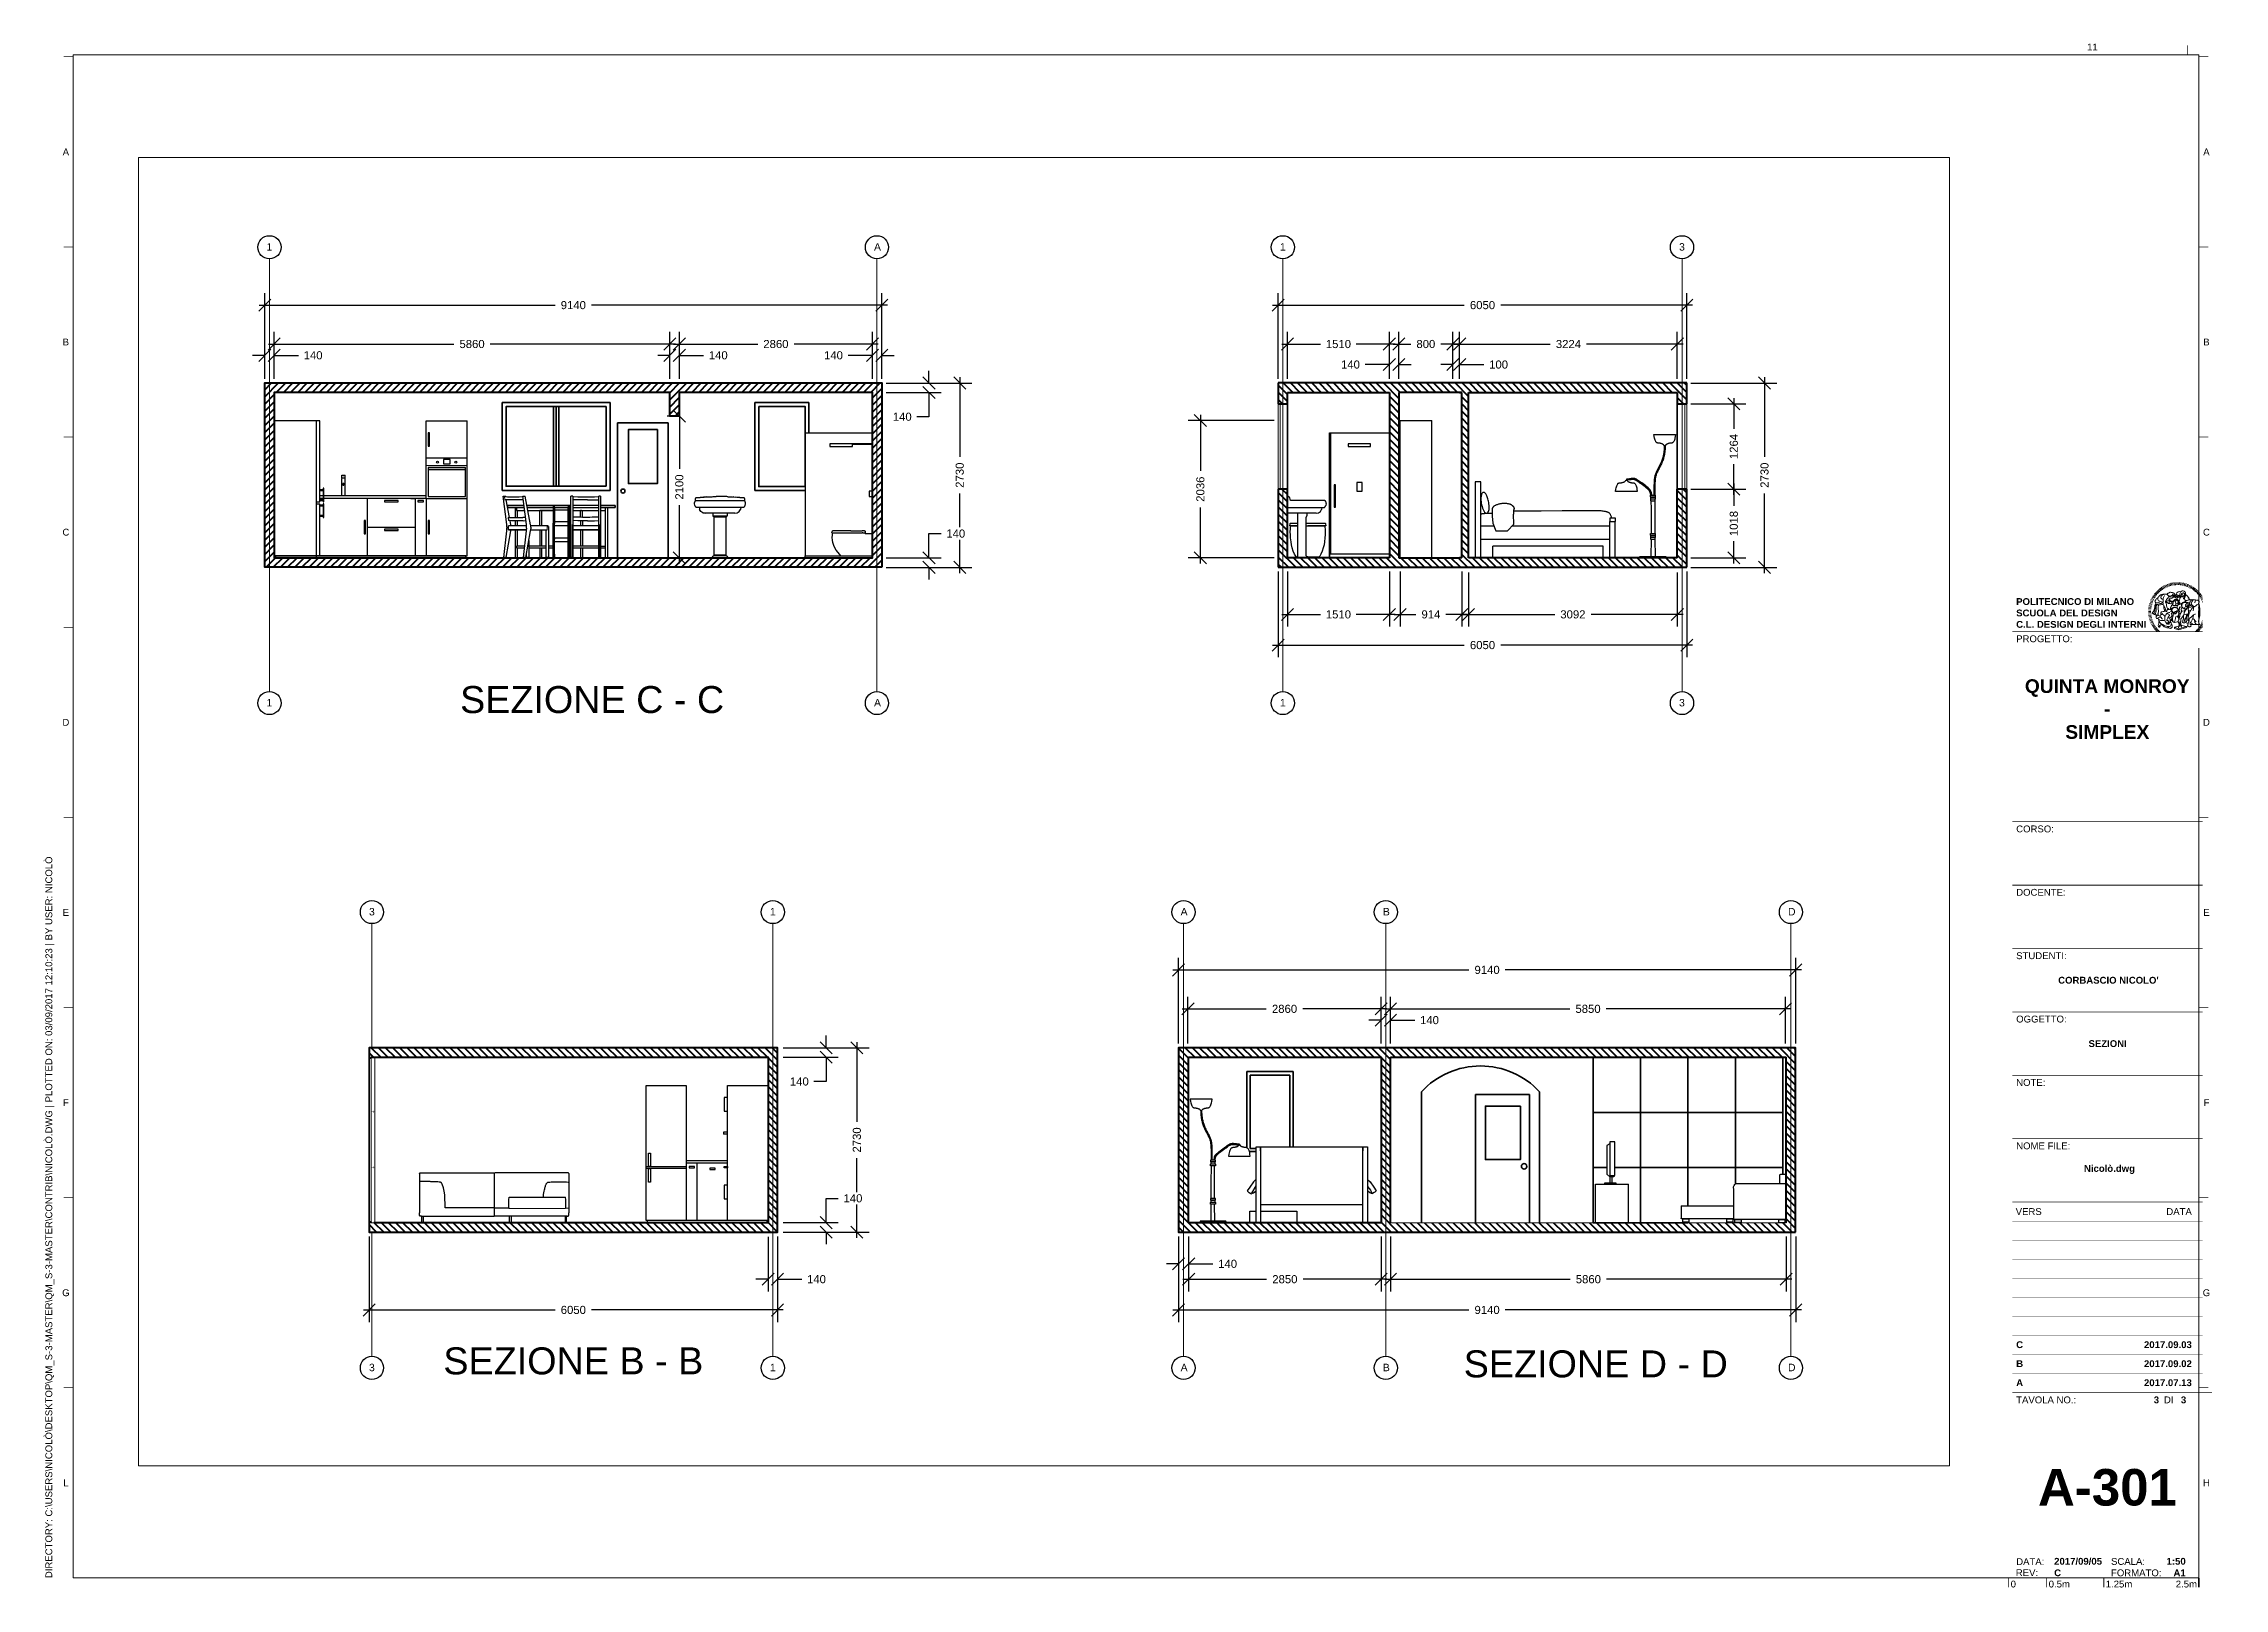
# Paper-space layout 'A301' of a CAD drawing. Header units: metres. Extents: x 0.2 to 32.5, y 0.1 to 23.
# The model-space entities are those that its viewports show. They can reach past a viewport. Long polylines and large blocks are cut down to what shows.
import ezdxf
from ezdxf.enums import TextEntityAlignment as Align

# ---------------------------------------------------------------- set-up
doc = ezdxf.new("R2010")
doc.units = ezdxf.units.M
doc.header["$LTSCALE"] = 5
doc.header["$MEASUREMENT"] = 0
doc.set_wipeout_variables(frame=1)
doc.linetypes.add('ACAD_ISO02W100', pattern=[15, 12, -3])
doc.layers.get('0').update_dxf_attribs({"color": 30, "true_color": 0xff7f00, "plot": 0})
doc.layers.get('DEFPOINTS').update_dxf_attribs({"color": 6, "true_color": 0xff00ff})
for name, color, linetype in [('1. Linee di taglio', 5, 'Continuous'), ('A-ANNO-TEXT', 3, 'Continuous'), ('A-FURN', 8, 'Continuous'), ('c', 8, 'Continuous'), ('MOBILI', 1, 'Continuous')]:
    doc.layers.add(name, color=color, linetype=linetype)
for name, color, linetype, lineweight in [('1. linee finestre', 6, 'Continuous', 18), ('1.Linee sezione', 3, 'Continuous', 50), ('2. linee secondo piano', 9, 'Continuous', 18), ('3. Linee normali', 7, 'Continuous', 35), ('3. Linee normali @ 1', 7, 'Continuous', 35), ('4. Linee nascoste', 2, 'ACAD_ISO02W100', 25)]:
    doc.layers.add(name, color=color, linetype=linetype, lineweight=lineweight)
for name, color, linetype, lineweight, true_color, plot in [('G-ANNO-LOGO', 3, 'Continuous', 18, 0x00ff00, False), ('G-ANNO-TEXT', 3, 'Continuous', 18, 0x00ff00, False), ('G-ANNO-TTLB', 3, 'Continuous', 18, 0x00ff00, False)]:
    doc.layers.add(name, color=color, linetype=linetype, lineweight=lineweight, true_color=true_color, plot=plot)
doc.styles.add('ARIAL', font='arial.ttf')
doc.styles.add('ARIAL-BOLD', font='')
doc.styles.add('E-ARIAL', font='arial.ttf')
doc.styles.get("Standard").update_dxf_attribs({"font": 'arial.ttf'})
doc.styles.get('ARIAL-BOLD').set_extended_font_data('Arial', bold=True)
doc.dimstyles.new('Copy(2) of Standard', dxfattribs={"dimtxt": 0.12, "dimasz": 0.18, "dimexe": 0.18, "dimexo": 0.0625, "dimgap": 0.09, "dimtad": 0, "dimtoh": 1, "dimdec": 0, "dimlfac": 1000, "dimzin": 0, "dimdsep": 46, "dimtxsty": 'Standard', "dimblk": 'OBLIQUE', "dimcen": 0.09, "dimdle": 0.085, "dimclrd": 6, "dimclre": 4, "dimclrt": 7, "dimadec": 0, "dimazin": 0, "dimtfac": 1, "dimtdec": 0, "dimtofl": 0, "dimtmove": 0, "dimatfit": 3, "dimfxl": 1, "dimtfill": 1, "dimtfillclr": 7, "dimtolj": 1, "dimtzin": 0, "dimlwd": 25, "dimlwe": 25, "dimarcsym": 0})
pattern_1 = [(315, (80.99502, -131.97779), (0.05303301, 0.05303301), [])]

psp = doc.layouts.new('A301')

# ---------------------------------------------------------------- texts
at = {"layer": '1. Linee di taglio'}
for s, p in [('1', (3.51534, 19.89982)), ('A', (12.51234, 19.89982)), ('1', (18.52345, 19.89982)), ('3', (24.43527, 19.89982)), ('1', (3.51534, 13.14959)), ('A', (12.51234, 13.14959)), ('1', (18.52345, 13.14959)), ('3', (24.43527, 13.14959)), ('3', (5.03259, 10.05419)), ('1', (10.97034, 10.05419)), ('A', (17.05345, 10.05419)), ('B', (20.04845, 10.05419)), ('D', (26.04845, 10.05419)), ('3', (5.03259, 3.30395)), ('1', (10.97034, 3.30395)), ('A', (17.05345, 3.30395)), ('B', (20.04845, 3.30395)), ('D', (26.04845, 3.30395))]:
    psp.add_text(s, height=0.11027, dxfattribs=at).set_placement(p)
at = {"layer": 'G-ANNO-TEXT', "style": 'ARIAL'}
for s, height, p in [('11', 0.101376, (30.55693, 22.91485)), ('A', 0.10138, (0.54319, 21.36208)), ('A', 0.10138, (32.24559, 21.36208)), ('B', 0.10138, (0.54319, 18.54608)), ('B', 0.10138, (32.24559, 18.54608)), ('C', 0.10138, (0.54319, 15.73008)), ('C', 0.10138, (32.24559, 15.73008)), ('D', 0.10138, (0.54319, 12.91408)), ('D', 0.10138, (32.24559, 12.91408)), ('E', 0.10138, (0.54319, 10.09808)), ('E', 0.10138, (32.24559, 10.09808)), ('F', 0.10138, (0.54319, 7.28208)), ('F', 0.10138, (32.24559, 7.28208)), ('G', 0.10138, (0.54319, 4.46608)), ('G', 0.10138, (32.24559, 4.46608)), ('L', 0.10138, (0.54319, 1.65008)), ('H', 0.10138, (32.24559, 1.65008))]:
    psp.add_text(s, height=height, dxfattribs=at).set_placement(p, align=Align.MIDDLE_CENTER)
at = {"layer": 'G-ANNO-TEXT', "insert": (0.2401, 0.2391), "char_height": 0.101376, "attachment_point": 1, "rotation": 90, "style": 'ARIAL'}
psp.add_mtext_dynamic_manual_height_columns('DIRECTORY: C:\\\\USERS\\\\NICOLÒ\\\\DESKTOP\\\\QM_S-3-MASTER\\\\QM_S-3-MASTER\\\\CONTRIB\\\\NICOLÒ.DWG | PLOTTED ON: 03/09/2017 12:10:23 | BY USER: NICOLÒ', width=412.2089965, gutter_width=9, heights=[0], dxfattribs=at)

msp = doc.modelspace()

# ---------------------------------------------------------------- texts
at = {"layer": 'A-ANNO-TEXT', "char_height": 0.4, "attachment_point": 1, "style": 'ARIAL'}
for s, width, insert in [('SEZIONE C - C', 5404.458978, (-1.3181, -97.934)), ('SEZIONE A - A', 8963.035281, (11.9866, -97.934)), ('SEZIONE B - B', 6502.947168, (-1.5657, -107.728)), ('SEZIONE D - D', 6244.475403, (13.5462, -107.7724))]:
    msp.add_mtext_dynamic_manual_height_columns(s, width=width, gutter_width=1.2601, heights=[0], dxfattribs=dict(at, insert=insert))

# ---------------------------------------------------------------- blocks, each defined once
blk = doc.blocks.new('_Oblique')
at = {"color": 0, "linetype": 'ByBlock', "lineweight": -2}
blk.add_line((-0.5, -0.5), (0.5, 0.5), dxfattribs=at)
blk = doc.blocks.new('*D96')
at = {"layer": '4. Linee nascoste', "color": 4, "linetype": 'Continuous', "lineweight": 25, "transparency": 16777216}
for p, q in [((12.691, 17.939), (13.962, 17.939)), ((12.691, 15.209), (13.962, 15.209))]:
    blk.add_line(p, q, dxfattribs=at)
at = {"layer": '4. Linee nascoste', "color": 6, "linetype": 'Continuous', "lineweight": 25, "transparency": 16777216}
for p, q in [((13.782, 18.024), (13.782, 16.844)), ((13.782, 15.124), (13.782, 16.304))]:
    blk.add_line(p, q, dxfattribs=at)
at = {"layer": 'DEFPOINTS', "color": 0, "transparency": 16777216}
for p in [(12.629, 17.939), (12.629, 15.209), (13.782, 15.209)]:
    blk.add_point(p, dxfattribs=at)
at = {"layer": '4. Linee nascoste', "color": 6, "lineweight": 25, "transparency": 16777216, "xscale": 0.18, "yscale": 0.18, "zscale": 0.18}
for p, rotation in [((13.782, 17.939), 90), ((13.782, 15.209), 270)]:
    blk.add_blockref('_Oblique', p, dxfattribs=dict(at, rotation=rotation))
at = {"layer": '4. Linee nascoste', "color": 7, "transparency": 16777216, "insert": (13.782, 16.574), "char_height": 0.12, "attachment_point": 5, "rotation": 90, "bg_fill": 3, "box_fill_scale": 1.25, "bg_fill_color": 256, "bg_fill_true_color": 13158600, "bg_fill_transparency": 0}
blk.add_mtext('\\A1;2730', dxfattribs=at)
blk = doc.blocks.new('*D105')
at = {"layer": '4. Linee nascoste', "color": 4, "linetype": 'Continuous', "lineweight": 25, "transparency": 16777216}
for p, q in [((9.566, 17.449), (9.449, 17.449)), ((9.566, 15.349), (9.449, 15.349))]:
    blk.add_line(p, q, dxfattribs=at)
at = {"layer": '4. Linee nascoste', "color": 6, "linetype": 'Continuous', "lineweight": 25, "transparency": 16777216}
for p, q in [((9.629, 17.534), (9.629, 16.669)), ((9.629, 15.264), (9.629, 16.129))]:
    blk.add_line(p, q, dxfattribs=at)
at = {"layer": 'DEFPOINTS', "color": 0, "transparency": 16777216}
for p in [(9.629, 17.449), (9.629, 15.349), (9.629, 15.349)]:
    blk.add_point(p, dxfattribs=at)
at = {"layer": '4. Linee nascoste', "color": 6, "lineweight": 25, "transparency": 16777216, "xscale": 0.18, "yscale": 0.18, "zscale": 0.18}
for p, rotation in [((9.629, 17.449), 90), ((9.629, 15.349), 270)]:
    blk.add_blockref('_Oblique', p, dxfattribs=dict(at, rotation=rotation))
at = {"layer": '4. Linee nascoste', "color": 7, "transparency": 16777216, "insert": (9.629, 16.399), "char_height": 0.12, "attachment_point": 5, "rotation": 90, "bg_fill": 3, "box_fill_scale": 1.25, "bg_fill_color": 256, "bg_fill_true_color": 13158600, "bg_fill_transparency": 0}
blk.add_mtext('\\A1;2100', dxfattribs=at)
blk = doc.blocks.new('*D106')
at = {"layer": '4. Linee nascoste', "color": 6, "linetype": 'Continuous', "lineweight": 25, "transparency": 16777216}
for p, q in [((3.404, 19.092), (7.79, 19.092)), ((12.714, 19.092), (8.328, 19.092))]:
    blk.add_line(p, q, dxfattribs=at)
at = {"layer": '4. Linee nascoste', "color": 4, "linetype": 'Continuous', "lineweight": 25, "transparency": 16777216}
for p, q in [((3.489, 18.002), (3.489, 19.272)), ((12.629, 18.002), (12.629, 19.272))]:
    blk.add_line(p, q, dxfattribs=at)
at = {"layer": 'DEFPOINTS', "color": 0, "transparency": 16777216}
for p in [(12.629, 19.092), (3.489, 17.939), (12.629, 17.939)]:
    blk.add_point(p, dxfattribs=at)
at = {"layer": '4. Linee nascoste', "color": 6, "lineweight": 25, "transparency": 16777216, "xscale": 0.18, "yscale": 0.18, "zscale": 0.18, "rotation": 180}
blk.add_blockref('_Oblique', (3.489, 19.092), dxfattribs=at)
at = {"layer": '4. Linee nascoste', "color": 6, "lineweight": 25, "transparency": 16777216, "xscale": 0.18, "yscale": 0.18, "zscale": 0.18}
blk.add_blockref('_Oblique', (12.629, 19.092), dxfattribs=at)
at = {"layer": '4. Linee nascoste', "color": 7, "transparency": 16777216, "insert": (8.059, 19.092), "char_height": 0.12, "attachment_point": 5, "bg_fill": 3, "box_fill_scale": 1.25, "bg_fill_color": 256, "bg_fill_true_color": 13158600, "bg_fill_transparency": 0}
blk.add_mtext('\\A1;9140', dxfattribs=at)
blk = doc.blocks.new('*D107')
at = {"layer": '4. Linee nascoste', "color": 6, "linetype": 'Continuous', "lineweight": 25, "transparency": 16777216}
for p, q in [((3.544, 18.516), (6.29, 18.516)), ((9.574, 18.516), (6.828, 18.516))]:
    blk.add_line(p, q, dxfattribs=at)
at = {"layer": '4. Linee nascoste', "color": 4, "linetype": 'Continuous', "lineweight": 25, "transparency": 16777216}
for p, q in [((3.629, 18.002), (3.629, 18.696)), ((9.489, 18.002), (9.489, 18.696))]:
    blk.add_line(p, q, dxfattribs=at)
at = {"layer": 'DEFPOINTS', "color": 0, "transparency": 16777216}
for p in [(3.629, 18.516), (3.629, 17.939), (9.489, 17.939)]:
    blk.add_point(p, dxfattribs=at)
at = {"layer": '4. Linee nascoste', "color": 6, "lineweight": 25, "transparency": 16777216, "xscale": 0.18, "yscale": 0.18, "zscale": 0.18, "rotation": 180}
blk.add_blockref('_Oblique', (3.629, 18.516), dxfattribs=at)
at = {"layer": '4. Linee nascoste', "color": 6, "lineweight": 25, "transparency": 16777216, "xscale": 0.18, "yscale": 0.18, "zscale": 0.18}
blk.add_blockref('_Oblique', (9.489, 18.516), dxfattribs=at)
at = {"layer": '4. Linee nascoste', "color": 7, "transparency": 16777216, "insert": (6.559, 18.516), "char_height": 0.12, "attachment_point": 5, "bg_fill": 3, "box_fill_scale": 1.25, "bg_fill_color": 256, "bg_fill_true_color": 13158600, "bg_fill_transparency": 0}
blk.add_mtext('\\A1;5860', dxfattribs=at)
blk = doc.blocks.new('*D108')
at = {"layer": '4. Linee nascoste', "color": 6, "linetype": 'Continuous', "lineweight": 25, "transparency": 16777216}
for p, q in [((9.544, 18.516), (10.789, 18.516)), ((12.574, 18.516), (11.329, 18.516))]:
    blk.add_line(p, q, dxfattribs=at)
at = {"layer": '4. Linee nascoste', "color": 4, "linetype": 'Continuous', "lineweight": 25, "transparency": 16777216}
for p, q in [((9.629, 18.002), (9.629, 18.696)), ((12.489, 18.002), (12.489, 18.696))]:
    blk.add_line(p, q, dxfattribs=at)
at = {"layer": 'DEFPOINTS', "color": 0, "transparency": 16777216}
for p in [(9.629, 18.516), (9.629, 17.939), (12.489, 17.939)]:
    blk.add_point(p, dxfattribs=at)
at = {"layer": '4. Linee nascoste', "color": 6, "lineweight": 25, "transparency": 16777216, "xscale": 0.18, "yscale": 0.18, "zscale": 0.18, "rotation": 180}
blk.add_blockref('_Oblique', (9.629, 18.516), dxfattribs=at)
at = {"layer": '4. Linee nascoste', "color": 6, "lineweight": 25, "transparency": 16777216, "xscale": 0.18, "yscale": 0.18, "zscale": 0.18}
blk.add_blockref('_Oblique', (12.489, 18.516), dxfattribs=at)
at = {"layer": '4. Linee nascoste', "color": 7, "transparency": 16777216, "insert": (11.059, 18.516), "char_height": 0.12, "attachment_point": 5, "bg_fill": 3, "box_fill_scale": 1.25, "bg_fill_color": 256, "bg_fill_true_color": 13158600, "bg_fill_transparency": 0}
blk.add_mtext('\\A1;2860', dxfattribs=at)
blk = doc.blocks.new('*D109')
at = {"layer": '4. Linee nascoste', "color": 6, "linetype": 'Continuous', "lineweight": 25, "transparency": 16777216}
for p, q in [((18.414, 19.092), (21.254, 19.092)), ((24.634, 19.092), (21.793, 19.092))]:
    blk.add_line(p, q, dxfattribs=at)
at = {"layer": '4. Linee nascoste', "color": 4, "linetype": 'Continuous', "lineweight": 25, "transparency": 16777216}
for p, q in [((18.499, 18.002), (18.499, 19.272)), ((24.549, 18.002), (24.549, 19.272))]:
    blk.add_line(p, q, dxfattribs=at)
at = {"layer": 'DEFPOINTS', "color": 0, "transparency": 16777216}
for p in [(24.549, 19.092), (18.499, 17.939), (24.549, 17.939)]:
    blk.add_point(p, dxfattribs=at)
at = {"layer": '4. Linee nascoste', "color": 6, "lineweight": 25, "transparency": 16777216, "xscale": 0.18, "yscale": 0.18, "zscale": 0.18, "rotation": 180}
blk.add_blockref('_Oblique', (18.499, 19.092), dxfattribs=at)
at = {"layer": '4. Linee nascoste', "color": 6, "lineweight": 25, "transparency": 16777216, "xscale": 0.18, "yscale": 0.18, "zscale": 0.18}
blk.add_blockref('_Oblique', (24.549, 19.092), dxfattribs=at)
at = {"layer": '4. Linee nascoste', "color": 7, "transparency": 16777216, "insert": (21.524, 19.092), "char_height": 0.12, "attachment_point": 5, "bg_fill": 3, "box_fill_scale": 1.25, "bg_fill_color": 256, "bg_fill_true_color": 13158600, "bg_fill_transparency": 0}
blk.add_mtext('\\A1;6050', dxfattribs=at)
blk = doc.blocks.new('*D110')
at = {"layer": '4. Linee nascoste', "color": 6, "linetype": 'Continuous', "lineweight": 25, "transparency": 16777216}
for p, q in [((18.55, 18.516), (19.127, 18.516)), ((20.23, 18.516), (19.653, 18.516))]:
    blk.add_line(p, q, dxfattribs=at)
at = {"layer": '4. Linee nascoste', "color": 4, "linetype": 'Continuous', "lineweight": 25, "transparency": 16777216}
for p, q in [((18.635, 18.002), (18.635, 18.696)), ((20.145, 18.002), (20.145, 18.696))]:
    blk.add_line(p, q, dxfattribs=at)
at = {"layer": 'DEFPOINTS', "color": 0, "transparency": 16777216}
for p in [(20.145, 18.516), (18.635, 17.939), (20.145, 17.939)]:
    blk.add_point(p, dxfattribs=at)
at = {"layer": '4. Linee nascoste', "color": 6, "lineweight": 25, "transparency": 16777216, "xscale": 0.18, "yscale": 0.18, "zscale": 0.18, "rotation": 180}
blk.add_blockref('_Oblique', (18.635, 18.516), dxfattribs=at)
at = {"layer": '4. Linee nascoste', "color": 6, "lineweight": 25, "transparency": 16777216, "xscale": 0.18, "yscale": 0.18, "zscale": 0.18}
blk.add_blockref('_Oblique', (20.145, 18.516), dxfattribs=at)
at = {"layer": '4. Linee nascoste', "color": 7, "transparency": 16777216, "insert": (19.39, 18.516), "char_height": 0.12, "attachment_point": 5, "bg_fill": 3, "box_fill_scale": 1.25, "bg_fill_color": 256, "bg_fill_true_color": 13158600, "bg_fill_transparency": 0}
blk.add_mtext('\\A1;1510', dxfattribs=at)
blk = doc.blocks.new('*D111')
at = {"layer": '4. Linee nascoste', "color": 6, "linetype": 'Continuous', "lineweight": 25, "transparency": 16777216}
for p, q in [((21.1, 18.516), (22.528, 18.516)), ((24.494, 18.516), (23.066, 18.516))]:
    blk.add_line(p, q, dxfattribs=at)
at = {"layer": '4. Linee nascoste', "color": 4, "linetype": 'Continuous', "lineweight": 25, "transparency": 16777216}
for p, q in [((21.185, 18.002), (21.185, 18.696)), ((24.409, 18.002), (24.409, 18.696))]:
    blk.add_line(p, q, dxfattribs=at)
at = {"layer": 'DEFPOINTS', "color": 0, "transparency": 16777216}
for p in [(21.185, 18.516), (21.185, 17.939), (24.409, 17.939)]:
    blk.add_point(p, dxfattribs=at)
at = {"layer": '4. Linee nascoste', "color": 6, "lineweight": 25, "transparency": 16777216, "xscale": 0.18, "yscale": 0.18, "zscale": 0.18, "rotation": 180}
blk.add_blockref('_Oblique', (21.185, 18.516), dxfattribs=at)
at = {"layer": '4. Linee nascoste', "color": 6, "lineweight": 25, "transparency": 16777216, "xscale": 0.18, "yscale": 0.18, "zscale": 0.18}
blk.add_blockref('_Oblique', (24.409, 18.516), dxfattribs=at)
at = {"layer": '4. Linee nascoste', "color": 7, "transparency": 16777216, "insert": (22.797, 18.516), "char_height": 0.12, "attachment_point": 5, "bg_fill": 3, "box_fill_scale": 1.25, "bg_fill_color": 256, "bg_fill_true_color": 13158600, "bg_fill_transparency": 0}
blk.add_mtext('\\A1;3224', dxfattribs=at)
blk = doc.blocks.new('*D112')
at = {"layer": '4. Linee nascoste', "color": 6, "linetype": 'Continuous', "lineweight": 25, "transparency": 16777216}
for p, q in [((20.2, 18.516), (20.463, 18.516)), ((21.17, 18.516), (20.907, 18.516))]:
    blk.add_line(p, q, dxfattribs=at)
at = {"layer": '4. Linee nascoste', "color": 4, "linetype": 'Continuous', "lineweight": 25, "transparency": 16777216}
for p, q in [((20.285, 18.002), (20.285, 18.696)), ((21.085, 18.002), (21.085, 18.696))]:
    blk.add_line(p, q, dxfattribs=at)
at = {"layer": 'DEFPOINTS', "color": 0, "transparency": 16777216}
for p in [(21.085, 18.516), (20.285, 17.939), (21.085, 17.939)]:
    blk.add_point(p, dxfattribs=at)
at = {"layer": '4. Linee nascoste', "color": 6, "lineweight": 25, "transparency": 16777216, "xscale": 0.18, "yscale": 0.18, "zscale": 0.18, "rotation": 180}
blk.add_blockref('_Oblique', (20.285, 18.516), dxfattribs=at)
at = {"layer": '4. Linee nascoste', "color": 6, "lineweight": 25, "transparency": 16777216, "xscale": 0.18, "yscale": 0.18, "zscale": 0.18}
blk.add_blockref('_Oblique', (21.085, 18.516), dxfattribs=at)
at = {"layer": '4. Linee nascoste', "color": 7, "transparency": 16777216, "insert": (20.685, 18.516), "char_height": 0.12, "attachment_point": 5, "bg_fill": 3, "box_fill_scale": 1.25, "bg_fill_color": 256, "bg_fill_true_color": 13158600, "bg_fill_transparency": 0}
blk.add_mtext('\\A1;800', dxfattribs=at)
blk = doc.blocks.new('*D113')
at = {"layer": '4. Linee nascoste', "color": 6, "linetype": 'Continuous', "lineweight": 25, "transparency": 16777216}
for p, q in [((20.145, 18.212), (19.785, 18.212)), ((20.285, 18.212), (20.465, 18.212))]:
    blk.add_line(p, q, dxfattribs=at)
at = {"layer": '4. Linee nascoste', "color": 4, "linetype": 'Continuous', "lineweight": 25, "transparency": 16777216}
for p, q in [((20.145, 18.002), (20.145, 18.392)), ((20.285, 18.002), (20.285, 18.392))]:
    blk.add_line(p, q, dxfattribs=at)
at = {"layer": 'DEFPOINTS', "color": 0, "transparency": 16777216}
for p in [(20.145, 18.212), (20.145, 17.939), (20.285, 17.939)]:
    blk.add_point(p, dxfattribs=at)
at = {"layer": '4. Linee nascoste', "color": 6, "lineweight": 25, "transparency": 16777216, "xscale": 0.18, "yscale": 0.18, "zscale": 0.18}
blk.add_blockref('_Oblique', (20.145, 18.212), dxfattribs=at)
at = {"layer": '4. Linee nascoste', "color": 6, "lineweight": 25, "transparency": 16777216, "xscale": 0.18, "yscale": 0.18, "zscale": 0.18, "rotation": 180}
blk.add_blockref('_Oblique', (20.285, 18.212), dxfattribs=at)
at = {"layer": '4. Linee nascoste', "color": 7, "transparency": 16777216, "insert": (19.568, 18.212), "char_height": 0.12, "attachment_point": 5, "bg_fill": 3, "box_fill_scale": 1.25, "bg_fill_color": 256, "bg_fill_true_color": 13158600, "bg_fill_transparency": 0}
blk.add_mtext('\\A1;140', dxfattribs=at)
blk = doc.blocks.new('*D114')
at = {"layer": '4. Linee nascoste', "color": 6, "linetype": 'Continuous', "lineweight": 25, "transparency": 16777216}
for p, q in [((21.085, 18.212), (20.905, 18.212)), ((21.185, 18.212), (21.545, 18.212))]:
    blk.add_line(p, q, dxfattribs=at)
at = {"layer": '4. Linee nascoste', "color": 4, "linetype": 'Continuous', "lineweight": 25, "transparency": 16777216}
for p, q in [((21.085, 18.002), (21.085, 18.392)), ((21.185, 18.002), (21.185, 18.392))]:
    blk.add_line(p, q, dxfattribs=at)
at = {"layer": 'DEFPOINTS', "color": 0, "transparency": 16777216}
for p in [(21.185, 18.212), (21.085, 17.939), (21.185, 17.939)]:
    blk.add_point(p, dxfattribs=at)
at = {"layer": '4. Linee nascoste', "color": 6, "lineweight": 25, "transparency": 16777216, "xscale": 0.18, "yscale": 0.18, "zscale": 0.18}
blk.add_blockref('_Oblique', (21.085, 18.212), dxfattribs=at)
at = {"layer": '4. Linee nascoste', "color": 6, "lineweight": 25, "transparency": 16777216, "xscale": 0.18, "yscale": 0.18, "zscale": 0.18, "rotation": 180}
blk.add_blockref('_Oblique', (21.185, 18.212), dxfattribs=at)
at = {"layer": '4. Linee nascoste', "color": 7, "transparency": 16777216, "insert": (21.762, 18.212), "char_height": 0.12, "attachment_point": 5, "bg_fill": 3, "box_fill_scale": 1.25, "bg_fill_color": 256, "bg_fill_true_color": 13158600, "bg_fill_transparency": 0}
blk.add_mtext('\\A1;100', dxfattribs=at)
blk = doc.blocks.new('*D116')
at = {"layer": '4. Linee nascoste', "color": 6, "linetype": 'Continuous', "lineweight": 25, "transparency": 16777216}
for p, q in [((17.346, 17.47), (17.346, 16.638)), ((17.346, 15.264), (17.346, 16.097))]:
    blk.add_line(p, q, dxfattribs=at)
at = {"layer": '4. Linee nascoste', "color": 4, "linetype": 'Continuous', "lineweight": 25, "transparency": 16777216}
for p, q in [((18.436, 17.385), (17.166, 17.385)), ((18.436, 15.349), (17.166, 15.349))]:
    blk.add_line(p, q, dxfattribs=at)
at = {"layer": 'DEFPOINTS', "color": 0, "transparency": 16777216}
for p in [(17.346, 17.385), (18.499, 17.385), (18.499, 15.349)]:
    blk.add_point(p, dxfattribs=at)
at = {"layer": '4. Linee nascoste', "color": 6, "lineweight": 25, "transparency": 16777216, "xscale": 0.18, "yscale": 0.18, "zscale": 0.18}
for p, rotation in [((17.346, 17.385), 90), ((17.346, 15.349), 270)]:
    blk.add_blockref('_Oblique', p, dxfattribs=dict(at, rotation=rotation))
at = {"layer": '4. Linee nascoste', "color": 7, "transparency": 16777216, "insert": (17.346, 16.367), "char_height": 0.12, "attachment_point": 5, "rotation": 90, "bg_fill": 3, "box_fill_scale": 1.25, "bg_fill_color": 256, "bg_fill_true_color": 13158600, "bg_fill_transparency": 0}
blk.add_mtext('\\A1;2036', dxfattribs=at)
blk = doc.blocks.new('*D117')
at = {"layer": '4. Linee nascoste', "color": 4, "linetype": 'Continuous', "lineweight": 25, "transparency": 16777216}
for p, q in [((24.611, 17.939), (25.881, 17.939)), ((24.611, 15.209), (25.881, 15.209))]:
    blk.add_line(p, q, dxfattribs=at)
at = {"layer": '4. Linee nascoste', "color": 6, "linetype": 'Continuous', "lineweight": 25, "transparency": 16777216}
for p, q in [((25.701, 18.024), (25.701, 16.844)), ((25.701, 15.124), (25.701, 16.304))]:
    blk.add_line(p, q, dxfattribs=at)
at = {"layer": 'DEFPOINTS', "color": 0, "transparency": 16777216}
for p in [(24.549, 17.939), (24.549, 15.209), (25.701, 15.209)]:
    blk.add_point(p, dxfattribs=at)
at = {"layer": '4. Linee nascoste', "color": 6, "lineweight": 25, "transparency": 16777216, "xscale": 0.18, "yscale": 0.18, "zscale": 0.18}
for p, rotation in [((25.701, 17.939), 90), ((25.701, 15.209), 270)]:
    blk.add_blockref('_Oblique', p, dxfattribs=dict(at, rotation=rotation))
at = {"layer": '4. Linee nascoste', "color": 7, "transparency": 16777216, "insert": (25.701, 16.574), "char_height": 0.12, "attachment_point": 5, "rotation": 90, "bg_fill": 3, "box_fill_scale": 1.25, "bg_fill_color": 256, "bg_fill_true_color": 13158600, "bg_fill_transparency": 0}
blk.add_mtext('\\A1;2730', dxfattribs=at)
blk = doc.blocks.new('*D119')
at = {"layer": '4. Linee nascoste', "color": 4, "linetype": 'Continuous', "lineweight": 25, "transparency": 16777216}
for p, q in [((18.499, 15.147), (18.499, 13.877)), ((24.549, 15.147), (24.549, 13.877))]:
    blk.add_line(p, q, dxfattribs=at)
at = {"layer": '4. Linee nascoste', "color": 6, "linetype": 'Continuous', "lineweight": 25, "transparency": 16777216}
for p, q in [((18.414, 14.057), (21.254, 14.057)), ((24.634, 14.057), (21.793, 14.057))]:
    blk.add_line(p, q, dxfattribs=at)
at = {"layer": 'DEFPOINTS', "color": 0, "transparency": 16777216}
for p in [(18.499, 15.209), (24.549, 15.209), (24.549, 14.057)]:
    blk.add_point(p, dxfattribs=at)
at = {"layer": '4. Linee nascoste', "color": 6, "lineweight": 25, "transparency": 16777216, "xscale": 0.18, "yscale": 0.18, "zscale": 0.18, "rotation": 180}
blk.add_blockref('_Oblique', (18.499, 14.057), dxfattribs=at)
at = {"layer": '4. Linee nascoste', "color": 6, "lineweight": 25, "transparency": 16777216, "xscale": 0.18, "yscale": 0.18, "zscale": 0.18}
blk.add_blockref('_Oblique', (24.549, 14.057), dxfattribs=at)
at = {"layer": '4. Linee nascoste', "color": 7, "transparency": 16777216, "insert": (21.524, 14.057), "char_height": 0.12, "attachment_point": 5, "bg_fill": 3, "box_fill_scale": 1.25, "bg_fill_color": 256, "bg_fill_true_color": 13158600, "bg_fill_transparency": 0}
blk.add_mtext('\\A1;6050', dxfattribs=at)
blk = doc.blocks.new('*D120')
at = {"layer": '4. Linee nascoste', "color": 4, "linetype": 'Continuous', "lineweight": 25, "transparency": 16777216}
for p, q in [((18.635, 15.147), (18.635, 14.332)), ((20.145, 15.147), (20.145, 14.332))]:
    blk.add_line(p, q, dxfattribs=at)
at = {"layer": '4. Linee nascoste', "color": 6, "linetype": 'Continuous', "lineweight": 25, "transparency": 16777216}
for p, q in [((18.55, 14.512), (19.127, 14.512)), ((20.23, 14.512), (19.653, 14.512))]:
    blk.add_line(p, q, dxfattribs=at)
at = {"layer": 'DEFPOINTS', "color": 0, "transparency": 16777216}
for p in [(18.635, 15.209), (20.145, 15.209), (18.635, 14.512)]:
    blk.add_point(p, dxfattribs=at)
at = {"layer": '4. Linee nascoste', "color": 6, "lineweight": 25, "transparency": 16777216, "xscale": 0.18, "yscale": 0.18, "zscale": 0.18, "rotation": 180}
blk.add_blockref('_Oblique', (18.635, 14.512), dxfattribs=at)
at = {"layer": '4. Linee nascoste', "color": 6, "lineweight": 25, "transparency": 16777216, "xscale": 0.18, "yscale": 0.18, "zscale": 0.18}
blk.add_blockref('_Oblique', (20.145, 14.512), dxfattribs=at)
at = {"layer": '4. Linee nascoste', "color": 7, "transparency": 16777216, "insert": (19.39, 14.512), "char_height": 0.12, "attachment_point": 5, "bg_fill": 3, "box_fill_scale": 1.25, "bg_fill_color": 256, "bg_fill_true_color": 13158600, "bg_fill_transparency": 0}
blk.add_mtext('\\A1;1510', dxfattribs=at)
blk = doc.blocks.new('*D123')
at = {"layer": '4. Linee nascoste', "color": 4, "linetype": 'Continuous', "lineweight": 25, "transparency": 16777216}
for p, q in [((20.303, 15.147), (20.303, 14.332)), ((21.217, 15.147), (21.217, 14.332))]:
    blk.add_line(p, q, dxfattribs=at)
at = {"layer": '4. Linee nascoste', "color": 6, "linetype": 'Continuous', "lineweight": 25, "transparency": 16777216}
for p, q in [((20.218, 14.512), (20.538, 14.512)), ((21.302, 14.512), (20.982, 14.512))]:
    blk.add_line(p, q, dxfattribs=at)
at = {"layer": 'DEFPOINTS', "color": 0, "transparency": 16777216}
for p in [(20.303, 15.209), (21.217, 15.209), (21.217, 14.512)]:
    blk.add_point(p, dxfattribs=at)
at = {"layer": '4. Linee nascoste', "color": 6, "lineweight": 25, "transparency": 16777216, "xscale": 0.18, "yscale": 0.18, "zscale": 0.18, "rotation": 180}
blk.add_blockref('_Oblique', (20.303, 14.512), dxfattribs=at)
at = {"layer": '4. Linee nascoste', "color": 6, "lineweight": 25, "transparency": 16777216, "xscale": 0.18, "yscale": 0.18, "zscale": 0.18}
blk.add_blockref('_Oblique', (21.217, 14.512), dxfattribs=at)
at = {"layer": '4. Linee nascoste', "color": 7, "transparency": 16777216, "insert": (20.76, 14.512), "char_height": 0.12, "attachment_point": 5, "bg_fill": 3, "box_fill_scale": 1.25, "bg_fill_color": 256, "bg_fill_true_color": 13158600, "bg_fill_transparency": 0}
blk.add_mtext('\\A1;914', dxfattribs=at)
blk = doc.blocks.new('*D127')
at = {"layer": '4. Linee nascoste', "color": 4, "linetype": 'Continuous', "lineweight": 25, "transparency": 16777216}
for p, q in [((17.022, 8.156), (17.022, 9.427)), ((26.162, 8.156), (26.162, 9.427))]:
    blk.add_line(p, q, dxfattribs=at)
at = {"layer": '4. Linee nascoste', "color": 6, "linetype": 'Continuous', "lineweight": 25, "transparency": 16777216}
for p, q in [((16.937, 9.247), (21.323, 9.247)), ((26.247, 9.247), (21.861, 9.247))]:
    blk.add_line(p, q, dxfattribs=at)
at = {"layer": 'DEFPOINTS', "color": 0, "transparency": 16777216}
for p in [(26.162, 9.247), (17.022, 8.094), (26.162, 8.094)]:
    blk.add_point(p, dxfattribs=at)
at = {"layer": '4. Linee nascoste', "color": 6, "lineweight": 25, "transparency": 16777216, "xscale": 0.18, "yscale": 0.18, "zscale": 0.18, "rotation": 180}
blk.add_blockref('_Oblique', (17.022, 9.247), dxfattribs=at)
at = {"layer": '4. Linee nascoste', "color": 6, "lineweight": 25, "transparency": 16777216, "xscale": 0.18, "yscale": 0.18, "zscale": 0.18}
blk.add_blockref('_Oblique', (26.162, 9.247), dxfattribs=at)
at = {"layer": '4. Linee nascoste', "color": 7, "transparency": 16777216, "insert": (21.592, 9.247), "char_height": 0.12, "attachment_point": 5, "bg_fill": 3, "box_fill_scale": 1.25, "bg_fill_color": 256, "bg_fill_true_color": 13158600, "bg_fill_transparency": 0}
blk.add_mtext('\\A1;9140', dxfattribs=at)
blk = doc.blocks.new('*D128')
at = {"layer": '4. Linee nascoste', "color": 4, "linetype": 'Continuous', "lineweight": 25, "transparency": 16777216}
for p, q in [((17.162, 8.156), (17.162, 8.85)), ((20.022, 8.156), (20.022, 8.85))]:
    blk.add_line(p, q, dxfattribs=at)
at = {"layer": '4. Linee nascoste', "color": 6, "linetype": 'Continuous', "lineweight": 25, "transparency": 16777216}
for p, q in [((17.077, 8.67), (18.322, 8.67)), ((20.107, 8.67), (18.862, 8.67))]:
    blk.add_line(p, q, dxfattribs=at)
at = {"layer": 'DEFPOINTS', "color": 0, "transparency": 16777216}
for p in [(20.022, 8.67), (17.162, 8.094), (20.022, 8.094)]:
    blk.add_point(p, dxfattribs=at)
at = {"layer": '4. Linee nascoste', "color": 6, "lineweight": 25, "transparency": 16777216, "xscale": 0.18, "yscale": 0.18, "zscale": 0.18, "rotation": 180}
blk.add_blockref('_Oblique', (17.162, 8.67), dxfattribs=at)
at = {"layer": '4. Linee nascoste', "color": 6, "lineweight": 25, "transparency": 16777216, "xscale": 0.18, "yscale": 0.18, "zscale": 0.18}
blk.add_blockref('_Oblique', (20.022, 8.67), dxfattribs=at)
at = {"layer": '4. Linee nascoste', "color": 7, "transparency": 16777216, "insert": (18.592, 8.67), "char_height": 0.12, "attachment_point": 5, "bg_fill": 3, "box_fill_scale": 1.25, "bg_fill_color": 256, "bg_fill_true_color": 13158600, "bg_fill_transparency": 0}
blk.add_mtext('\\A1;2860', dxfattribs=at)
blk = doc.blocks.new('*D130')
at = {"layer": '4. Linee nascoste', "color": 4, "linetype": 'Continuous', "lineweight": 25, "transparency": 16777216}
for p, q in [((20.162, 8.156), (20.162, 8.85)), ((26.012, 8.156), (26.012, 8.85))]:
    blk.add_line(p, q, dxfattribs=at)
at = {"layer": '4. Linee nascoste', "color": 6, "linetype": 'Continuous', "lineweight": 25, "transparency": 16777216}
for p, q in [((20.077, 8.67), (22.818, 8.67)), ((26.097, 8.67), (23.356, 8.67))]:
    blk.add_line(p, q, dxfattribs=at)
at = {"layer": 'DEFPOINTS', "color": 0, "transparency": 16777216}
for p in [(26.012, 8.67), (20.162, 8.094), (26.012, 8.094)]:
    blk.add_point(p, dxfattribs=at)
at = {"layer": '4. Linee nascoste', "color": 6, "lineweight": 25, "transparency": 16777216, "xscale": 0.18, "yscale": 0.18, "zscale": 0.18, "rotation": 180}
blk.add_blockref('_Oblique', (20.162, 8.67), dxfattribs=at)
at = {"layer": '4. Linee nascoste', "color": 6, "lineweight": 25, "transparency": 16777216, "xscale": 0.18, "yscale": 0.18, "zscale": 0.18}
blk.add_blockref('_Oblique', (26.012, 8.67), dxfattribs=at)
at = {"layer": '4. Linee nascoste', "color": 7, "transparency": 16777216, "insert": (23.087, 8.67), "char_height": 0.12, "attachment_point": 5, "bg_fill": 3, "box_fill_scale": 1.25, "bg_fill_color": 256, "bg_fill_true_color": 13158600, "bg_fill_transparency": 0}
blk.add_mtext('\\A1;5850', dxfattribs=at)
blk = doc.blocks.new('*D131')
at = {"layer": '4. Linee nascoste', "color": 6, "linetype": 'Continuous', "lineweight": 25, "transparency": 16777216}
for p, q in [((20.022, 8.503), (19.842, 8.503)), ((20.162, 8.503), (20.522, 8.503))]:
    blk.add_line(p, q, dxfattribs=at)
at = {"layer": '4. Linee nascoste', "color": 4, "linetype": 'Continuous', "lineweight": 25, "transparency": 16777216}
for p, q in [((20.022, 8.156), (20.022, 8.683)), ((20.162, 8.156), (20.162, 8.683))]:
    blk.add_line(p, q, dxfattribs=at)
at = {"layer": 'DEFPOINTS', "color": 0, "transparency": 16777216}
for p in [(20.162, 8.503), (20.022, 8.094), (20.162, 8.094)]:
    blk.add_point(p, dxfattribs=at)
at = {"layer": '4. Linee nascoste', "color": 6, "lineweight": 25, "transparency": 16777216, "xscale": 0.18, "yscale": 0.18, "zscale": 0.18}
blk.add_blockref('_Oblique', (20.022, 8.503), dxfattribs=at)
at = {"layer": '4. Linee nascoste', "color": 6, "lineweight": 25, "transparency": 16777216, "xscale": 0.18, "yscale": 0.18, "zscale": 0.18, "rotation": 180}
blk.add_blockref('_Oblique', (20.162, 8.503), dxfattribs=at)
at = {"layer": '4. Linee nascoste', "color": 7, "transparency": 16777216, "insert": (20.739, 8.503), "char_height": 0.12, "attachment_point": 5, "bg_fill": 3, "box_fill_scale": 1.25, "bg_fill_color": 256, "bg_fill_true_color": 13158600, "bg_fill_transparency": 0}
blk.add_mtext('\\A1;140', dxfattribs=at)
blk = doc.blocks.new('*D133')
at = {"layer": '4. Linee nascoste', "color": 4, "linetype": 'Continuous', "lineweight": 25, "transparency": 16777216}
for p, q in [((17.022, 5.301), (17.022, 4.031)), ((26.162, 5.301), (26.162, 4.031))]:
    blk.add_line(p, q, dxfattribs=at)
at = {"layer": '4. Linee nascoste', "color": 6, "linetype": 'Continuous', "lineweight": 25, "transparency": 16777216}
for p, q in [((16.937, 4.211), (21.323, 4.211)), ((26.247, 4.211), (21.861, 4.211))]:
    blk.add_line(p, q, dxfattribs=at)
at = {"layer": 'DEFPOINTS', "color": 0, "transparency": 16777216}
for p in [(17.022, 5.364), (26.162, 5.364), (17.022, 4.211)]:
    blk.add_point(p, dxfattribs=at)
at = {"layer": '4. Linee nascoste', "color": 6, "lineweight": 25, "transparency": 16777216, "xscale": 0.18, "yscale": 0.18, "zscale": 0.18, "rotation": 180}
blk.add_blockref('_Oblique', (17.022, 4.211), dxfattribs=at)
at = {"layer": '4. Linee nascoste', "color": 6, "lineweight": 25, "transparency": 16777216, "xscale": 0.18, "yscale": 0.18, "zscale": 0.18}
blk.add_blockref('_Oblique', (26.162, 4.211), dxfattribs=at)
at = {"layer": '4. Linee nascoste', "color": 7, "transparency": 16777216, "insert": (21.592, 4.211), "char_height": 0.12, "attachment_point": 5, "bg_fill": 3, "box_fill_scale": 1.25, "bg_fill_color": 256, "bg_fill_true_color": 13158600, "bg_fill_transparency": 0}
blk.add_mtext('\\A1;9140', dxfattribs=at)
blk = doc.blocks.new('*D139')
at = {"layer": '4. Linee nascoste', "color": 4, "linetype": 'Continuous', "lineweight": 25, "transparency": 16777216}
for p, q in [((5.034, 5.301), (5.034, 4.031)), ((11.084, 5.301), (11.084, 4.031))]:
    blk.add_line(p, q, dxfattribs=at)
at = {"layer": '4. Linee nascoste', "color": 6, "linetype": 'Continuous', "lineweight": 25, "transparency": 16777216}
for p, q in [((4.949, 4.211), (7.789, 4.211)), ((11.169, 4.211), (8.328, 4.211))]:
    blk.add_line(p, q, dxfattribs=at)
at = {"layer": 'DEFPOINTS', "color": 0, "transparency": 16777216}
for p in [(5.034, 5.364), (11.084, 5.364), (11.084, 4.211)]:
    blk.add_point(p, dxfattribs=at)
at = {"layer": '4. Linee nascoste', "color": 6, "lineweight": 25, "transparency": 16777216, "xscale": 0.18, "yscale": 0.18, "zscale": 0.18, "rotation": 180}
blk.add_blockref('_Oblique', (5.034, 4.211), dxfattribs=at)
at = {"layer": '4. Linee nascoste', "color": 6, "lineweight": 25, "transparency": 16777216, "xscale": 0.18, "yscale": 0.18, "zscale": 0.18}
blk.add_blockref('_Oblique', (11.084, 4.211), dxfattribs=at)
at = {"layer": '4. Linee nascoste', "color": 7, "transparency": 16777216, "insert": (8.059, 4.211), "char_height": 0.12, "attachment_point": 5, "bg_fill": 3, "box_fill_scale": 1.25, "bg_fill_color": 256, "bg_fill_true_color": 13158600, "bg_fill_transparency": 0}
blk.add_mtext('\\A1;6050', dxfattribs=at)
blk = doc.blocks.new('*D168')
at = {"layer": '1. linee finestre', "color": 4, "linetype": 'Continuous', "lineweight": 25, "transparency": 16777216}
for p, q in [((17.022, 5.301), (17.022, 4.714)), ((17.172, 5.301), (17.172, 4.714))]:
    blk.add_line(p, q, dxfattribs=at)
at = {"layer": '1. linee finestre', "color": 6, "linetype": 'Continuous', "lineweight": 25, "transparency": 16777216}
for p, q in [((17.022, 4.894), (16.842, 4.894)), ((17.172, 4.894), (17.532, 4.894))]:
    blk.add_line(p, q, dxfattribs=at)
at = {"layer": 'DEFPOINTS', "color": 0, "transparency": 16777216}
for p in [(17.022, 5.364), (17.172, 5.364), (17.172, 4.894)]:
    blk.add_point(p, dxfattribs=at)
at = {"layer": '1. linee finestre', "color": 6, "lineweight": 25, "transparency": 16777216, "xscale": 0.18, "yscale": 0.18, "zscale": 0.18}
blk.add_blockref('_Oblique', (17.022, 4.894), dxfattribs=at)
at = {"layer": '1. linee finestre', "color": 6, "lineweight": 25, "transparency": 16777216, "xscale": 0.18, "yscale": 0.18, "zscale": 0.18, "rotation": 180}
blk.add_blockref('_Oblique', (17.172, 4.894), dxfattribs=at)
at = {"layer": '1. linee finestre', "color": 7, "transparency": 16777216, "insert": (17.749, 4.894), "char_height": 0.12, "attachment_point": 5, "bg_fill": 3, "box_fill_scale": 1.25, "bg_fill_color": 256, "bg_fill_true_color": 13158600, "bg_fill_transparency": 0}
blk.add_mtext('\\A1;140', dxfattribs=at)
blk = doc.blocks.new('*D169')
at = {"layer": '1. linee finestre', "color": 4, "linetype": 'Continuous', "lineweight": 25, "transparency": 16777216}
for p, q in [((17.172, 5.301), (17.172, 4.486)), ((20.022, 5.301), (20.022, 4.486))]:
    blk.add_line(p, q, dxfattribs=at)
at = {"layer": '1. linee finestre', "color": 6, "linetype": 'Continuous', "lineweight": 25, "transparency": 16777216}
for p, q in [((17.087, 4.666), (18.327, 4.666)), ((20.107, 4.666), (18.867, 4.666))]:
    blk.add_line(p, q, dxfattribs=at)
at = {"layer": 'DEFPOINTS', "color": 0, "transparency": 16777216}
for p in [(17.172, 5.364), (20.022, 5.364), (20.022, 4.666)]:
    blk.add_point(p, dxfattribs=at)
at = {"layer": '1. linee finestre', "color": 6, "lineweight": 25, "transparency": 16777216, "xscale": 0.18, "yscale": 0.18, "zscale": 0.18, "rotation": 180}
blk.add_blockref('_Oblique', (17.172, 4.666), dxfattribs=at)
at = {"layer": '1. linee finestre', "color": 6, "lineweight": 25, "transparency": 16777216, "xscale": 0.18, "yscale": 0.18, "zscale": 0.18}
blk.add_blockref('_Oblique', (20.022, 4.666), dxfattribs=at)
at = {"layer": '1. linee finestre', "color": 7, "transparency": 16777216, "insert": (18.597, 4.666), "char_height": 0.12, "attachment_point": 5, "bg_fill": 3, "box_fill_scale": 1.25, "bg_fill_color": 256, "bg_fill_true_color": 13158600, "bg_fill_transparency": 0}
blk.add_mtext('\\A1;2850', dxfattribs=at)
blk = doc.blocks.new('*D171')
at = {"layer": '1. linee finestre', "color": 4, "linetype": 'Continuous', "lineweight": 25, "transparency": 16777216}
for p, q in [((20.162, 5.301), (20.162, 4.486)), ((26.022, 5.301), (26.022, 4.486))]:
    blk.add_line(p, q, dxfattribs=at)
at = {"layer": '1. linee finestre', "color": 6, "linetype": 'Continuous', "lineweight": 25, "transparency": 16777216}
for p, q in [((20.077, 4.666), (22.823, 4.666)), ((26.107, 4.666), (23.361, 4.666))]:
    blk.add_line(p, q, dxfattribs=at)
at = {"layer": 'DEFPOINTS', "color": 0, "transparency": 16777216}
for p in [(20.162, 5.364), (26.022, 5.364), (26.022, 4.666)]:
    blk.add_point(p, dxfattribs=at)
at = {"layer": '1. linee finestre', "color": 6, "lineweight": 25, "transparency": 16777216, "xscale": 0.18, "yscale": 0.18, "zscale": 0.18, "rotation": 180}
blk.add_blockref('_Oblique', (20.162, 4.666), dxfattribs=at)
at = {"layer": '1. linee finestre', "color": 6, "lineweight": 25, "transparency": 16777216, "xscale": 0.18, "yscale": 0.18, "zscale": 0.18}
blk.add_blockref('_Oblique', (26.022, 4.666), dxfattribs=at)
at = {"layer": '1. linee finestre', "color": 7, "transparency": 16777216, "insert": (23.092, 4.666), "char_height": 0.12, "attachment_point": 5, "bg_fill": 3, "box_fill_scale": 1.25, "bg_fill_color": 256, "bg_fill_true_color": 13158600, "bg_fill_transparency": 0}
blk.add_mtext('\\A1;5860', dxfattribs=at)
blk = doc.blocks.new('*D172')
at = {"layer": '1. linee finestre', "color": 4, "linetype": 'Continuous', "lineweight": 25, "transparency": 16777216}
for p, q in [((9.489, 18.002), (9.489, 18.529)), ((9.629, 18.002), (9.629, 18.529))]:
    blk.add_line(p, q, dxfattribs=at)
at = {"layer": '1. linee finestre', "color": 6, "linetype": 'Continuous', "lineweight": 25, "transparency": 16777216}
for p, q in [((9.489, 18.349), (9.309, 18.349)), ((9.629, 18.349), (9.989, 18.349))]:
    blk.add_line(p, q, dxfattribs=at)
at = {"layer": 'DEFPOINTS', "color": 0, "transparency": 16777216}
for p in [(9.629, 18.349), (9.489, 17.939), (9.629, 17.939)]:
    blk.add_point(p, dxfattribs=at)
at = {"layer": '1. linee finestre', "color": 6, "lineweight": 25, "transparency": 16777216, "xscale": 0.18, "yscale": 0.18, "zscale": 0.18}
blk.add_blockref('_Oblique', (9.489, 18.349), dxfattribs=at)
at = {"layer": '1. linee finestre', "color": 6, "lineweight": 25, "transparency": 16777216, "xscale": 0.18, "yscale": 0.18, "zscale": 0.18, "rotation": 180}
blk.add_blockref('_Oblique', (9.629, 18.349), dxfattribs=at)
at = {"layer": '1. linee finestre', "color": 7, "transparency": 16777216, "insert": (10.205, 18.349), "char_height": 0.12, "attachment_point": 5, "bg_fill": 3, "box_fill_scale": 1.25, "bg_fill_color": 256, "bg_fill_true_color": 13158600, "bg_fill_transparency": 0}
blk.add_mtext('\\A1;140', dxfattribs=at)
blk = doc.blocks.new('*D173')
at = {"layer": '1. linee finestre', "color": 4, "linetype": 'Continuous', "lineweight": 25, "transparency": 16777216}
for p, q in [((3.489, 18.002), (3.489, 18.529)), ((3.629, 18.002), (3.629, 18.529))]:
    blk.add_line(p, q, dxfattribs=at)
at = {"layer": '1. linee finestre', "color": 6, "linetype": 'Continuous', "lineweight": 25, "transparency": 16777216}
for p, q in [((3.489, 18.349), (3.309, 18.349)), ((3.629, 18.349), (3.989, 18.349))]:
    blk.add_line(p, q, dxfattribs=at)
at = {"layer": 'DEFPOINTS', "color": 0, "transparency": 16777216}
for p in [(3.629, 18.349), (3.489, 17.939), (3.629, 17.939)]:
    blk.add_point(p, dxfattribs=at)
at = {"layer": '1. linee finestre', "color": 6, "lineweight": 25, "transparency": 16777216, "xscale": 0.18, "yscale": 0.18, "zscale": 0.18}
blk.add_blockref('_Oblique', (3.489, 18.349), dxfattribs=at)
at = {"layer": '1. linee finestre', "color": 6, "lineweight": 25, "transparency": 16777216, "xscale": 0.18, "yscale": 0.18, "zscale": 0.18, "rotation": 180}
blk.add_blockref('_Oblique', (3.629, 18.349), dxfattribs=at)
at = {"layer": '1. linee finestre', "color": 7, "transparency": 16777216, "insert": (4.205, 18.349), "char_height": 0.12, "attachment_point": 5, "bg_fill": 3, "box_fill_scale": 1.25, "bg_fill_color": 256, "bg_fill_true_color": 13158600, "bg_fill_transparency": 0}
blk.add_mtext('\\A1;140', dxfattribs=at)
blk = doc.blocks.new('*D174')
at = {"layer": '1. linee finestre', "color": 4, "linetype": 'Continuous', "lineweight": 25, "transparency": 16777216}
for p, q in [((12.489, 18.002), (12.489, 18.529)), ((12.629, 18.002), (12.629, 18.529))]:
    blk.add_line(p, q, dxfattribs=at)
at = {"layer": '1. linee finestre', "color": 6, "linetype": 'Continuous', "lineweight": 25, "transparency": 16777216}
for p, q in [((12.489, 18.349), (12.129, 18.349)), ((12.629, 18.349), (12.809, 18.349))]:
    blk.add_line(p, q, dxfattribs=at)
at = {"layer": 'DEFPOINTS', "color": 0, "transparency": 16777216}
for p in [(12.489, 18.349), (12.489, 17.939), (12.629, 17.939)]:
    blk.add_point(p, dxfattribs=at)
at = {"layer": '1. linee finestre', "color": 6, "lineweight": 25, "transparency": 16777216, "xscale": 0.18, "yscale": 0.18, "zscale": 0.18}
blk.add_blockref('_Oblique', (12.489, 18.349), dxfattribs=at)
at = {"layer": '1. linee finestre', "color": 6, "lineweight": 25, "transparency": 16777216, "xscale": 0.18, "yscale": 0.18, "zscale": 0.18, "rotation": 180}
blk.add_blockref('_Oblique', (12.629, 18.349), dxfattribs=at)
at = {"layer": '1. linee finestre', "color": 7, "transparency": 16777216, "insert": (11.912, 18.349), "char_height": 0.12, "attachment_point": 5, "bg_fill": 3, "box_fill_scale": 1.25, "bg_fill_color": 256, "bg_fill_true_color": 13158600, "bg_fill_transparency": 0}
blk.add_mtext('\\A1;140', dxfattribs=at)
blk = doc.blocks.new('*D175')
at = {"layer": '1. linee finestre', "color": 4, "linetype": 'Continuous', "lineweight": 25, "transparency": 16777216}
for p, q in [((10.944, 5.295), (10.944, 4.486)), ((11.084, 5.295), (11.084, 4.486))]:
    blk.add_line(p, q, dxfattribs=at)
at = {"layer": '1. linee finestre', "color": 6, "linetype": 'Continuous', "lineweight": 25, "transparency": 16777216}
for p, q in [((10.944, 4.666), (10.764, 4.666)), ((11.084, 4.666), (11.444, 4.666))]:
    blk.add_line(p, q, dxfattribs=at)
at = {"layer": 'DEFPOINTS', "color": 0, "transparency": 16777216}
for p in [(10.944, 5.358), (11.084, 5.358), (11.084, 4.666)]:
    blk.add_point(p, dxfattribs=at)
at = {"layer": '1. linee finestre', "color": 6, "lineweight": 25, "transparency": 16777216, "xscale": 0.18, "yscale": 0.18, "zscale": 0.18}
blk.add_blockref('_Oblique', (10.944, 4.666), dxfattribs=at)
at = {"layer": '1. linee finestre', "color": 6, "lineweight": 25, "transparency": 16777216, "xscale": 0.18, "yscale": 0.18, "zscale": 0.18, "rotation": 180}
blk.add_blockref('_Oblique', (11.084, 4.666), dxfattribs=at)
at = {"layer": '1. linee finestre', "color": 7, "transparency": 16777216, "insert": (11.66, 4.666), "char_height": 0.12, "attachment_point": 5, "bg_fill": 3, "box_fill_scale": 1.25, "bg_fill_color": 256, "bg_fill_true_color": 13158600, "bg_fill_transparency": 0}
blk.add_mtext('\\A1;140', dxfattribs=at)
blk = doc.blocks.new('*D176')
at = {"layer": '1. linee finestre', "color": 6, "linetype": 'Continuous', "lineweight": 25, "transparency": 16777216}
for p, q in [((13.326, 17.939), (13.326, 18.119)), ((13.326, 17.799), (13.326, 17.439)), ((13.326, 17.439), (13.146, 17.439))]:
    blk.add_line(p, q, dxfattribs=at)
at = {"layer": '1. linee finestre', "color": 4, "linetype": 'Continuous', "lineweight": 25, "transparency": 16777216}
for p, q in [((12.691, 17.939), (13.506, 17.939)), ((12.691, 17.799), (13.506, 17.799))]:
    blk.add_line(p, q, dxfattribs=at)
at = {"layer": 'DEFPOINTS', "color": 0, "transparency": 16777216}
for p in [(12.629, 17.939), (12.629, 17.799), (13.326, 17.799)]:
    blk.add_point(p, dxfattribs=at)
at = {"layer": '1. linee finestre', "color": 6, "lineweight": 25, "transparency": 16777216, "xscale": 0.18, "yscale": 0.18, "zscale": 0.18}
for p, rotation in [((13.326, 17.939), 270), ((13.326, 17.799), 90)]:
    blk.add_blockref('_Oblique', p, dxfattribs=dict(at, rotation=rotation))
at = {"layer": '1. linee finestre', "color": 7, "transparency": 16777216, "insert": (12.93, 17.439), "char_height": 0.12, "attachment_point": 5, "bg_fill": 3, "box_fill_scale": 1.25, "bg_fill_color": 256, "bg_fill_true_color": 13158600, "bg_fill_transparency": 0}
blk.add_mtext('\\A1;140', dxfattribs=at)
blk = doc.blocks.new('*D177')
at = {"layer": '1. linee finestre', "color": 6, "linetype": 'Continuous', "lineweight": 25, "transparency": 16777216}
for p, q in [((13.326, 15.349), (13.326, 15.709)), ((13.326, 15.709), (13.506, 15.709)), ((13.326, 15.209), (13.326, 15.029))]:
    blk.add_line(p, q, dxfattribs=at)
at = {"layer": '1. linee finestre', "color": 4, "linetype": 'Continuous', "lineweight": 25, "transparency": 16777216}
for p, q in [((12.691, 15.349), (13.506, 15.349)), ((12.691, 15.209), (13.506, 15.209))]:
    blk.add_line(p, q, dxfattribs=at)
at = {"layer": 'DEFPOINTS', "color": 0, "transparency": 16777216}
for p in [(12.629, 15.349), (12.629, 15.209), (13.326, 15.349)]:
    blk.add_point(p, dxfattribs=at)
at = {"layer": '1. linee finestre', "color": 6, "lineweight": 25, "transparency": 16777216, "xscale": 0.18, "yscale": 0.18, "zscale": 0.18}
for p, rotation in [((13.326, 15.349), 270), ((13.326, 15.209), 90)]:
    blk.add_blockref('_Oblique', p, dxfattribs=dict(at, rotation=rotation))
at = {"layer": '1. linee finestre', "color": 7, "transparency": 16777216, "insert": (13.723, 15.709), "char_height": 0.12, "attachment_point": 5, "bg_fill": 3, "box_fill_scale": 1.25, "bg_fill_color": 256, "bg_fill_true_color": 13158600, "bg_fill_transparency": 0}
blk.add_mtext('\\A1;140', dxfattribs=at)
blk = doc.blocks.new('*D178')
at = {"layer": '1. linee finestre', "color": 4, "linetype": 'Continuous', "lineweight": 25, "transparency": 16777216}
for p, q in [((24.611, 17.631), (25.426, 17.631)), ((24.611, 16.367), (25.426, 16.367))]:
    blk.add_line(p, q, dxfattribs=at)
at = {"layer": '1. linee finestre', "color": 6, "linetype": 'Continuous', "lineweight": 25, "transparency": 16777216}
for p, q in [((25.246, 17.716), (25.246, 17.262)), ((25.246, 16.282), (25.246, 16.736))]:
    blk.add_line(p, q, dxfattribs=at)
at = {"layer": 'DEFPOINTS', "color": 0, "transparency": 16777216}
for p in [(24.549, 17.631), (24.549, 16.367), (25.246, 16.367)]:
    blk.add_point(p, dxfattribs=at)
at = {"layer": '1. linee finestre', "color": 6, "lineweight": 25, "transparency": 16777216, "xscale": 0.18, "yscale": 0.18, "zscale": 0.18}
for p, rotation in [((25.246, 17.631), 90), ((25.246, 16.367), 270)]:
    blk.add_blockref('_Oblique', p, dxfattribs=dict(at, rotation=rotation))
at = {"layer": '1. linee finestre', "color": 7, "transparency": 16777216, "insert": (25.246, 16.999), "char_height": 0.12, "attachment_point": 5, "rotation": 90, "bg_fill": 3, "box_fill_scale": 1.25, "bg_fill_color": 256, "bg_fill_true_color": 13158600, "bg_fill_transparency": 0}
blk.add_mtext('\\A1;1264', dxfattribs=at)
blk = doc.blocks.new('*D179')
at = {"layer": '1. linee finestre', "color": 4, "linetype": 'Continuous', "lineweight": 25, "transparency": 16777216}
for p, q in [((24.611, 16.367), (25.426, 16.367)), ((24.611, 15.349), (25.426, 15.349))]:
    blk.add_line(p, q, dxfattribs=at)
at = {"layer": '1. linee finestre', "color": 6, "linetype": 'Continuous', "lineweight": 25, "transparency": 16777216}
for p, q in [((25.246, 16.452), (25.246, 16.122)), ((25.246, 15.264), (25.246, 15.595))]:
    blk.add_line(p, q, dxfattribs=at)
at = {"layer": 'DEFPOINTS', "color": 0, "transparency": 16777216}
for p in [(24.549, 16.367), (24.549, 15.349), (25.246, 15.349)]:
    blk.add_point(p, dxfattribs=at)
at = {"layer": '1. linee finestre', "color": 6, "lineweight": 25, "transparency": 16777216, "xscale": 0.18, "yscale": 0.18, "zscale": 0.18}
for p, rotation in [((25.246, 16.367), 90), ((25.246, 15.349), 270)]:
    blk.add_blockref('_Oblique', p, dxfattribs=dict(at, rotation=rotation))
at = {"layer": '1. linee finestre', "color": 7, "transparency": 16777216, "insert": (25.246, 15.858), "char_height": 0.12, "attachment_point": 5, "rotation": 90, "bg_fill": 3, "box_fill_scale": 1.25, "bg_fill_color": 256, "bg_fill_true_color": 13158600, "bg_fill_transparency": 0}
blk.add_mtext('\\A1;1018', dxfattribs=at)
blk = doc.blocks.new('*D181')
at = {"layer": '1. linee finestre', "color": 4, "linetype": 'Continuous', "lineweight": 25, "transparency": 16777216}
for p, q in [((21.317, 15.131), (21.317, 14.332)), ((24.409, 15.131), (24.409, 14.332))]:
    blk.add_line(p, q, dxfattribs=at)
at = {"layer": '1. linee finestre', "color": 6, "linetype": 'Continuous', "lineweight": 25, "transparency": 16777216}
for p, q in [((21.232, 14.512), (22.594, 14.512)), ((24.494, 14.512), (23.131, 14.512))]:
    blk.add_line(p, q, dxfattribs=at)
at = {"layer": 'DEFPOINTS', "color": 0, "transparency": 16777216}
for p in [(21.317, 15.194), (24.409, 15.194), (21.317, 14.512)]:
    blk.add_point(p, dxfattribs=at)
at = {"layer": '1. linee finestre', "color": 6, "lineweight": 25, "transparency": 16777216, "xscale": 0.18, "yscale": 0.18, "zscale": 0.18, "rotation": 180}
blk.add_blockref('_Oblique', (21.317, 14.512), dxfattribs=at)
at = {"layer": '1. linee finestre', "color": 6, "lineweight": 25, "transparency": 16777216, "xscale": 0.18, "yscale": 0.18, "zscale": 0.18}
blk.add_blockref('_Oblique', (24.409, 14.512), dxfattribs=at)
at = {"layer": '1. linee finestre', "color": 7, "transparency": 16777216, "insert": (22.863, 14.512), "char_height": 0.12, "attachment_point": 5, "bg_fill": 3, "box_fill_scale": 1.25, "bg_fill_color": 256, "bg_fill_true_color": 13158600, "bg_fill_transparency": 0}
blk.add_mtext('\\A1;3092', dxfattribs=at)
blk = doc.blocks.new('*D185')
at = {"layer": '4. Linee nascoste', "color": 4, "linetype": 'Continuous', "lineweight": 25, "transparency": 16777216}
for p, q in [((11.168, 8.094), (12.438, 8.094)), ((11.168, 5.364), (12.438, 5.364))]:
    blk.add_line(p, q, dxfattribs=at)
at = {"layer": '4. Linee nascoste', "color": 6, "linetype": 'Continuous', "lineweight": 25, "transparency": 16777216}
for p, q in [((12.258, 8.179), (12.258, 6.999)), ((12.258, 5.279), (12.258, 6.459))]:
    blk.add_line(p, q, dxfattribs=at)
at = {"layer": 'DEFPOINTS', "color": 0, "transparency": 16777216}
for p in [(11.105, 8.094), (11.105, 5.364), (12.258, 5.364)]:
    blk.add_point(p, dxfattribs=at)
at = {"layer": '4. Linee nascoste', "color": 6, "lineweight": 25, "transparency": 16777216, "xscale": 0.18, "yscale": 0.18, "zscale": 0.18}
for p, rotation in [((12.258, 8.094), 90), ((12.258, 5.364), 270)]:
    blk.add_blockref('_Oblique', p, dxfattribs=dict(at, rotation=rotation))
at = {"layer": '4. Linee nascoste', "color": 7, "transparency": 16777216, "insert": (12.258, 6.729), "char_height": 0.12, "attachment_point": 5, "rotation": 90, "bg_fill": 3, "box_fill_scale": 1.25, "bg_fill_color": 256, "bg_fill_true_color": 13158600, "bg_fill_transparency": 0}
blk.add_mtext('\\A1;2730', dxfattribs=at)
blk = doc.blocks.new('*D186')
at = {"layer": '1. linee finestre', "color": 4, "linetype": 'Continuous', "lineweight": 25, "transparency": 16777216}
for p, q in [((11.168, 8.094), (11.983, 8.094)), ((11.168, 7.954), (11.983, 7.954))]:
    blk.add_line(p, q, dxfattribs=at)
at = {"layer": '1. linee finestre', "color": 6, "linetype": 'Continuous', "lineweight": 25, "transparency": 16777216}
for p, q in [((11.803, 8.094), (11.803, 8.274)), ((11.803, 7.954), (11.803, 7.594)), ((11.803, 7.594), (11.623, 7.594))]:
    blk.add_line(p, q, dxfattribs=at)
at = {"layer": 'DEFPOINTS', "color": 0, "transparency": 16777216}
for p in [(11.105, 8.094), (11.105, 7.954), (11.803, 7.954)]:
    blk.add_point(p, dxfattribs=at)
at = {"layer": '1. linee finestre', "color": 6, "lineweight": 25, "transparency": 16777216, "xscale": 0.18, "yscale": 0.18, "zscale": 0.18}
for p, rotation in [((11.803, 8.094), 270), ((11.803, 7.954), 90)]:
    blk.add_blockref('_Oblique', p, dxfattribs=dict(at, rotation=rotation))
at = {"layer": '1. linee finestre', "color": 7, "transparency": 16777216, "insert": (11.406, 7.594), "char_height": 0.12, "attachment_point": 5, "bg_fill": 3, "box_fill_scale": 1.25, "bg_fill_color": 256, "bg_fill_true_color": 13158600, "bg_fill_transparency": 0}
blk.add_mtext('\\A1;140', dxfattribs=at)
blk = doc.blocks.new('*D187')
at = {"layer": '1. linee finestre', "color": 6, "linetype": 'Continuous', "lineweight": 25, "transparency": 16777216}
for p, q in [((11.803, 5.504), (11.803, 5.864)), ((11.803, 5.864), (11.983, 5.864)), ((11.803, 5.364), (11.803, 5.184))]:
    blk.add_line(p, q, dxfattribs=at)
at = {"layer": '1. linee finestre', "color": 4, "linetype": 'Continuous', "lineweight": 25, "transparency": 16777216}
for p, q in [((11.168, 5.504), (11.983, 5.504)), ((11.168, 5.364), (11.983, 5.364))]:
    blk.add_line(p, q, dxfattribs=at)
at = {"layer": 'DEFPOINTS', "color": 0, "transparency": 16777216}
for p in [(11.105, 5.504), (11.803, 5.504), (11.105, 5.364)]:
    blk.add_point(p, dxfattribs=at)
at = {"layer": '1. linee finestre', "color": 6, "lineweight": 25, "transparency": 16777216, "xscale": 0.18, "yscale": 0.18, "zscale": 0.18}
for p, rotation in [((11.803, 5.504), 270), ((11.803, 5.364), 90)]:
    blk.add_blockref('_Oblique', p, dxfattribs=dict(at, rotation=rotation))
at = {"layer": '1. linee finestre', "color": 7, "transparency": 16777216, "insert": (12.2, 5.864), "char_height": 0.12, "attachment_point": 5, "bg_fill": 3, "box_fill_scale": 1.25, "bg_fill_color": 256, "bg_fill_true_color": 13158600, "bg_fill_transparency": 0}
blk.add_mtext('\\A1;140', dxfattribs=at)
blk = doc.blocks.new('*U291')
at = {"layer": 'G-ANNO-TTLB', "const_width": 0.18}
for points in [[(0, -2.5), (0, 0)], [(10, 0), (10, -2.5)], [(25, 0), (25, -2.5)]]:
    blk.add_lwpolyline(points, dxfattribs=at)
at = {"layer": 'G-ANNO-TTLB'}
blk.add_lwpolyline([(50, 0, 0.48, 0.48, 0), (50, -2.5, 0.48, 0.48, 0)], format="xyseb", dxfattribs=at)
at = {"layer": 'G-ANNO-TEXT', "style": 'E-ARIAL'}
blk.add_text('0', height=1.8, dxfattribs=at).set_placement((1.2, -0.7), align=Align.TOP_CENTER)
for s, p in [('0.5m', (10.5, -2.5)), ('1.25m', (25.5, -2.5))]:
    blk.add_text(s, height=1.8, dxfattribs=at).set_placement(p)
blk.add_text('2.5m', height=1.8, dxfattribs=at).set_placement((49.5, -2.5), align=Align.RIGHT)
blk = doc.blocks.new('logoPolimi')
for p, q in [((-1.49, 1.84), (-1.36, 1.68)), ((-1.41, 1.91), (-1.28, 1.74)), ((-1.32, 1.97), (-1.2, 1.8)), ((-1.22, 2.03), (-1.11, 1.85)), ((-1.13, 2.09), (-1.03, 1.9)), ((-1.03, 2.14), (-0.94, 1.95)), ((-0.93, 2.18), (-0.84, 1.99)), ((-0.83, 2.22), (-0.75, 2.03)), ((-0.72, 2.26), (-0.66, 2.06)), ((-0.61, 2.29), (-0.56, 2.09)), ((-0.51, 2.32), (-0.46, 2.11)), ((-0.4, 2.34), (-0.36, 2.13)), ((-0.29, 2.35), (-0.26, 2.14)), ((-0.18, 2.36), (-0.16, 2.15)), ((-0.07, 2.37), (-0.06, 2.16)), ((0.04, 2.37), (0.04, 2.16)), ((0.15, 2.36), (0.14, 2.16)), ((0.26, 2.36), (0.24, 2.15)), ((0.37, 2.34), (0.34, 2.13)), ((0.48, 2.32), (0.44, 2.12)), ((0.59, 2.3), (0.54, 2.09)), ((0.69, 2.27), (0.63, 2.07)), ((0.8, 2.23), (0.73, 2.03)), ((0.9, 2.19), (0.82, 2)), ((1, 2.15), (0.91, 1.96)), ((1.1, 2.1), (1, 1.91)), ((1.2, 2.04), (1.09, 1.86)), ((1.29, 1.99), (1.18, 1.81)), ((1.38, 1.92), (1.26, 1.75)), ((1.47, 1.86), (1.34, 1.69)), ((1.56, 1.79), (1.42, 1.63)), ((-2.37, 0.12), (-2.16, 0.11)), ((-2.37, 0.01), (-2.16, 0.01)), ((-2.36, 0.23), (-2.15, 0.21)), ((-2.35, 0.34), (-2.14, 0.31)), ((-2.33, 0.45), (-2.12, 0.41)), ((-2.3, 0.55), (-2.1, 0.51)), ((-2.28, 0.66), (-2.07, 0.6)), ((-2.24, 0.77), (-2.04, 0.7)), ((-2.2, 0.87), (-2.01, 0.79)), ((-2.16, 0.97), (-1.97, 0.89)), ((-2.11, 1.07), (-1.93, 0.98)), ((-2.06, 1.17), (-1.88, 1.07)), ((-2.01, 1.26), (-1.83, 1.15)), ((-1.94, 1.36), (-1.77, 1.24)), ((-1.88, 1.45), (-1.71, 1.32)), ((-1.84, 0.03), (-1.82, 0.35)), ((-1.81, 1.53), (-1.65, 1.4)), ((-1.74, 1.61), (-1.58, 1.47)), ((-1.73, 0.59), (-1.73, 0.59)), ((-1.73, 0.59), (-1.73, 0.59)), ((-1.66, 1.69), (-1.51, 1.54)), ((-1.65, 0.57), (-1.65, 0.57)), ((-1.59, 1.12), (-1.59, 1.12)), ((-1.58, 1.77), (-1.44, 1.61)), ((-1.51, 0.55), (-1.51, 0.55)), ((-1.51, 0.55), (-1.51, 0.55)), ((-1.31, 0.79), (-1.21, 0.75)), ((-1.21, 0.75), (-1.31, 0.79)), ((-1.21, 0.75), (-1.31, 0.79)), ((-1.21, 0.75), (-1.21, 0.75)), ((-1.21, 0.75), (-1.21, 0.75)), ((-1.19, 0.76), (-1.19, 0.76)), ((-1.19, 0.76), (-1.19, 0.76)), ((-1.17, 0.99), (-1.18, 0.99)), ((-1.18, 0.99), (-1.17, 0.99)), ((-1.16, 0.57), (-1.16, 0.57)), ((-1.16, 0.57), (-1.16, 0.57)), ((-1.1, 0.01), (-0.99, 0.06)), ((-0.99, 0.06), (-1.1, 0.01)), ((-0.99, 0.06), (-1.1, 0.01)), ((-0.99, 0.06), (-0.99, 0.06)), ((-0.99, 0.06), (-0.99, 0.06)), ((-0.97, 0.79), (-0.98, 0.79)), ((-0.89, 0.84), (-0.97, 0.79)), ((-0.97, 0.79), (-0.89, 0.84)), ((-0.96, 1.41), (-0.96, 1.41)), ((-0.96, 1.41), (-0.96, 1.41)), ((-0.89, 0.84), (-0.82, 0.87)), ((-0.82, 0.87), (-0.89, 0.84)), ((-0.89, 0.84), (-0.82, 0.87)), ((-0.88, 0.83), (-0.89, 0.84)), ((-0.85, 1.39), (-0.85, 1.39)), ((-0.85, 1.39), (-0.85, 1.39)), ((-0.84, 0.14), (-0.84, 0.14)), ((-0.77, 1.08), (-0.78, 1.08)), ((-0.78, 1.08), (-0.77, 1.08)), ((-0.61, 1.12), (-0.77, 1.08)), ((-0.77, 1.08), (-0.61, 1.12)), ((-0.77, 1.08), (-0.61, 1.12)), ((-0.75, 1.3), (-0.76, 1.29)), ((-0.76, 1.29), (-0.75, 1.3)), ((-0.65, 0.99), (-0.7, 0.96)), ((-0.69, 0.18), (-0.68, 0.18)), ((-0.66, 0.93), (-0.66, 0.93)), ((-0.66, 0.93), (-0.64, 0.93)), ((-0.66, 0.93), (-0.66, 0.93)), ((-0.66, 0.93), (-0.66, 0.93)), ((-0.63, 1.01), (-0.63, 1.01)), ((-0.63, 1.01), (-0.62, 1.01)), ((-0.63, 0.66), (-0.63, 0.66)), ((-0.6, 1.12), (-0.61, 1.12)), ((-0.61, 1.12), (-0.6, 1.12)), ((-0.61, 1.12), (-0.6, 1.12)), ((-0.61, 0.86), (-0.57, 0.85)), ((-0.57, 0.85), (-0.61, 0.86)), ((-0.61, 0.86), (-0.57, 0.85)), ((-0.53, 1.08), (-0.6, 1.12)), ((-0.6, 1.12), (-0.6, 1.11)), ((-0.6, 1.12), (-0.53, 1.08)), ((-0.57, 0.8), (-0.59, 0.8)), ((-0.57, 0.85), (-0.53, 0.84)), ((-0.57, 0.85), (-0.57, 0.85)), ((-0.57, 0.85), (-0.57, 0.85)), ((-0.57, 0.85), (-0.53, 0.84)), ((-0.56, 0.29), (-0.49, 0.48)), ((-0.56, 0.14), (-0.56, 0.29)), ((-0.5, 0.11), (-0.56, 0.14)), ((-0.53, 0.84), (-0.51, 0.84)), ((-0.53, 0.84), (-0.51, 0.84)), ((-0.53, 0.84), (-0.53, 0.84)), ((-0.51, 0.11), (-0.51, 0.11)), ((-0.51, 0.11), (-0.51, 0.11)), ((-0.34, 0.33), (-0.5, 0.11)), ((-0.49, 0.48), (-0.41, 0.55)), ((-0.42, 0.8), (-0.47, 0.79)), ((-0.42, 0.8), (-0.47, 0.79)), ((-0.47, 0.79), (-0.45, 0.76)), ((-0.47, 0.79), (-0.45, 0.76)), ((-0.45, 1.14), (-0.42, 1.11)), ((-0.42, 1.26), (-0.36, 1.22)), ((-0.41, 0.55), (-0.34, 0.49)), ((-0.4, 1.37), (-0.38, 1.38)), ((-0.39, 1.37), (-0.4, 1.37)), ((-0.35, 1.33), (-0.4, 1.37)), ((-0.39, 1.24), (-0.4, 1.23)), ((-0.38, 1.14), (-0.38, 1.14)), ((-0.34, 0.49), (-0.09, 0.48)), ((-0.16, 0.32), (-0.34, 0.33)), ((-0.14, 0.32), (-0.31, 0.34)), ((-0.28, 1.3), (-0.29, 1.3)), ((-0.28, 1.3), (-0.28, 1.3)), ((-0.16, 1.24), (-0.16, 1.25)), ((-0.16, 1.25), (-0.16, 1.25)), ((-0.16, 0.49), (-0.14, 0.64)), ((-0.06, 0.27), (-0.16, 0.32)), ((-0.1, 0.88), (-0.09, 0.87)), ((-0.08, 1.37), (-0.08, 1.38)), ((-0.08, 1.23), (-0.05, 1.21)), ((-0.05, 1.21), (-0.08, 1.23)), ((-0.08, 1.23), (-0.05, 1.21)), ((-0.03, 0.26), (-0.06, 0.27)), ((-0.05, 1.21), (-0.04, 1.21)), ((-0.04, 1.21), (-0.05, 1.21)), ((-0.04, 1.21), (-0.04, 1.21)), ((-0.04, 1.21), (-0.04, 1.21)), ((-0.04, 0.48), (-0.03, 0.26)), ((0.03, 1.15), (0.03, 1.15)), ((0.03, 0.66), (0.03, 0.67)), ((0.07, 0.58), (0.07, 0.57)), ((0.1, 1.18), (0.1, 1.18)), ((0.1, 0.84), (0.1, 0.84)), ((0.13, 1.32), (0.17, 1.19)), ((0.14, 0.71), (0.34, 0.65)), ((0.31, 0.56), (0.17, 0.63)), ((0.27, 1.61), (0.27, 1.61)), ((0.27, 1.61), (0.27, 1.61)), ((0.27, 1.61), (0.27, 1.61)), ((0.29, 1.29), (0.29, 1.29)), ((0.29, 1.29), (0.29, 1.29)), ((0.29, 1.29), (0.29, 1.29)), ((0.29, 1.29), (0.29, 1.29)), ((0.33, 0.49), (0.34, 0.49)), ((0.33, 0.03), (0.35, 0.03)), ((0.33, 0.03), (0.35, 0.03)), ((0.34, 0.65), (0.34, 0.64)), ((0.35, 0.03), (0.57, 0.06)), ((0.35, 0.03), (0.57, 0.06)), ((0.35, 0.03), (0.35, 0.03)), ((0.35, 0.03), (0.35, 0.03)), ((0.38, 1.36), (0.37, 1.35)), ((0.38, 0.34), (0.37, 0.34)), ((0.38, 0.34), (0.38, 0.34)), ((0.43, 0.67), (0.39, 0.64)), ((0.49, 1.05), (0.51, 1.13)), ((0.51, 1.13), (0.49, 1.05)), ((0.49, 1.05), (0.51, 1.13)), ((0.51, 1.31), (0.5, 1.29)), ((0.51, 1.13), (0.52, 1.23)), ((0.52, 1.23), (0.51, 1.23)), ((0.51, 1.23), (0.52, 1.23)), ((0.52, 1.23), (0.51, 1.13)), ((0.51, 1.13), (0.52, 1.23)), ((0.52, 1.24), (0.6, 1.37)), ((0.52, 1.23), (0.6, 1.36)), ((0.6, 1.36), (0.52, 1.23)), ((0.52, 1.23), (0.52, 1.23)), ((0.52, 1.23), (0.52, 1.24)), ((0.52, 1.23), (0.52, 1.23)), ((0.55, 1.07), (0.53, 1.06)), ((0.53, 1.04), (0.53, 1.06)), ((0.53, 1.05), (0.53, 1.04)), ((0.54, 0.3), (0.63, 0.32)), ((0.54, -0.08), (0.61, 0.06)), ((0.61, 0.06), (0.54, -0.08)), ((0.54, -0.08), (0.61, 0.06)), ((0.56, 0.19), (0.59, 0.21)), ((0.57, 1.07), (0.57, 1.07)), ((0.57, 1.07), (0.57, 1.07)), ((0.57, 1.07), (0.57, 1.07)), ((0.57, 1.07), (0.57, 1.07)), ((0.57, 1.07), (0.57, 1.07)), ((0.57, 1.07), (0.57, 1.07)), ((0.57, 1.07), (0.57, 1.07)), ((0.58, 0.3), (0.59, 0.29)), ((0.59, 0.78), (0.59, 0.79)), ((0.59, 0.79), (0.59, 0.79)), ((0.59, 0.79), (0.59, 0.79)), ((0.59, 0.79), (0.59, 0.78)), ((0.61, 0.06), (0.6, 0.07)), ((0.6, 0.07), (0.61, 0.06)), ((0.61, 0.06), (0.61, 0.07)), ((0.62, 0.21), (0.65, 0.22)), ((0.64, 1.37), (0.65, 1.37)), ((0.69, 0.86), (0.68, 0.86)), ((0.68, 0.86), (0.69, 0.86)), ((0.68, 0.76), (0.68, 0.76)), ((0.76, 0.26), (0.76, 0.26)), ((0.82, 0.35), (0.84, 0.36)), ((0.82, 0.35), (0.82, 0.35)), ((0.84, 0.36), (0.84, 0.37)), ((0.85, 0.34), (1.05, 0.35)), ((0.93, 1.05), (0.93, 1.05)), ((0.93, 1.05), (0.93, 1.05)), ((0.93, 1.05), (0.93, 1.04)), ((0.93, 1.05), (0.93, 1.05)), ((0.97, 0.66), (0.96, 0.66)), ((1.01, 0.97), (0.98, 0.96)), ((1.17, 0.96), (1.17, 0.95)), ((1.17, 0.95), (1.17, 0.95)), ((1.34, 0.37), (1.26, 0.04)), ((1.27, 0.37), (1.27, 0.38)), ((1.28, 0.95), (1.28, 0.95)), ((1.37, 0.73), (1.46, 0.81)), ((1.41, 0.4), (1.41, 0.41)), ((1.64, 1.71), (1.49, 1.56)), ((1.49, 0.9), (1.57, 0.92)), ((1.72, 1.63), (1.56, 1.49)), ((1.67, 0.6), (1.57, 0.53)), ((1.79, 1.55), (1.63, 1.41)), ((1.86, 1.47), (1.7, 1.34)), ((1.93, 1.38), (1.76, 1.26)), ((1.99, 1.29), (1.81, 1.17)), ((2.05, 1.19), (1.87, 1.09)), ((2.1, 1.1), (1.92, 1)), ((2.15, 1), (1.96, 0.91)), ((2.19, 0.9), (2, 0.82)), ((2.23, 0.79), (2.04, 0.72)), ((2.27, 0.69), (2.07, 0.63)), ((2.3, 0.58), (2.09, 0.53)), ((2.32, 0.47), (2.12, 0.43)), ((2.34, 0.37), (2.13, 0.33)), ((2.36, 0.26), (2.15, 0.23)), ((2.37, 0.15), (2.16, 0.13)), ((2.37, 0.04), (2.16, 0.03)), ((-2.37, -0.1), (-2.16, -0.09)), ((-2.36, -0.21), (-2.15, -0.19)), ((-2.35, -0.32), (-2.14, -0.29)), ((-2.33, -0.43), (-2.12, -0.39)), ((-2.31, -0.54), (-2.1, -0.49)), ((-2.28, -0.65), (-2.08, -0.59)), ((-2.25, -0.75), (-2.05, -0.69)), ((-2.21, -0.86), (-2.02, -0.78)), ((-2.17, -0.96), (-1.98, -0.87)), ((-2.12, -1.06), (-1.93, -0.96)), ((-2.07, -1.16), (-1.89, -1.05)), ((-2.04, -0.15), (-1.97, -0.2)), ((-2.01, -1.25), (-1.84, -1.14)), ((-1.95, -1.34), (-1.78, -1.22)), ((-1.89, -1.43), (-1.72, -1.31)), ((-1.82, -1.52), (-1.66, -1.38)), ((-1.75, -1.6), (-1.59, -1.46)), ((-1.67, -1.68), (-1.52, -1.53)), ((-1.58, -0.12), (-1.6, -0.18)), ((-1.6, -0.18), (-1.58, -0.28)), ((-1.57, -0.54), (-1.59, -0.54)), ((-1.59, -0.54), (-1.59, -0.54)), ((-1.59, -1.76), (-1.45, -1.6)), ((-1.56, -0.32), (-1.56, -0.31)), ((-1.56, -0.31), (-1.56, -0.31)), ((-1.53, -0.65), (-1.53, -0.65)), ((-1.53, -0.65), (-1.53, -0.65)), ((-1.51, -1.83), (-1.37, -1.67)), ((-1.48, -0.86), (-1.48, -0.85)), ((-1.42, -0.37), (-1.42, -0.37)), ((-1.42, -1.9), (-1.29, -1.73)), ((-1.38, -0.46), (-1.38, -0.46)), ((-1.31, -0.24), (-1.31, -0.23)), ((-1.31, -0.23), (-1.31, -0.24)), ((-1.23, -0.19), (-1.23, -0.19)), ((-1.23, -0.19), (-1.23, -0.19)), ((-1.23, -0.19), (-1.23, -0.19)), ((-1.23, -0.19), (-1.23, -0.19)), ((-1.01, -0.39), (-1.02, -0.39)), ((-1.02, -0.39), (-1.01, -0.39)), ((-1.02, -0.7), (-1.02, -0.7)), ((-1.02, -0.7), (-1.02, -0.7)), ((-1.02, -0.7), (-1.02, -0.7)), ((-0.79, -0.51), (-0.83, -0.58)), ((-0.83, -0.58), (-0.79, -0.51)), ((-0.83, -0.58), (-0.79, -0.51)), ((-0.78, -1.05), (-0.83, -0.94)), ((-0.83, -0.94), (-0.78, -1.05)), ((-0.83, -0.94), (-0.83, -0.94)), ((-0.83, -0.94), (-0.78, -1.05)), ((-0.82, -1.23), (-0.82, -1.23)), ((-0.82, -1.23), (-0.77, -1.23)), ((-0.77, -1.23), (-0.82, -1.23)), ((-0.82, -1.23), (-0.82, -1.23)), ((-0.77, -1.23), (-0.82, -1.23)), ((-0.75, -0.96), (-0.8, -0.89)), ((-0.8, -0.89), (-0.79, -0.92)), ((-0.79, -0.92), (-0.8, -0.89)), ((-0.8, -0.89), (-0.75, -0.96)), ((-0.79, -0.92), (-0.8, -0.89)), ((-0.8, -0.89), (-0.8, -0.89)), ((-0.8, -0.89), (-0.75, -0.96)), ((-0.79, -0.92), (-0.78, -0.95)), ((-0.78, -0.95), (-0.79, -0.92)), ((-0.78, -0.95), (-0.79, -0.92)), ((-0.77, -0.49), (-0.78, -0.48)), ((-0.78, -0.48), (-0.77, -0.49)), ((-0.78, -0.95), (-0.76, -1)), ((-0.76, -1), (-0.78, -0.95)), ((-0.76, -1), (-0.78, -0.95)), ((-0.71, -0.89), (-0.75, -0.87)), ((-0.75, -0.87), (-0.71, -0.89)), ((-0.75, -0.87), (-0.71, -0.89)), ((-0.72, -1.01), (-0.75, -0.96)), ((-0.75, -0.96), (-0.72, -1.01)), ((-0.75, -0.96), (-0.72, -1.01)), ((-0.64, -0.93), (-0.71, -0.89)), ((-0.71, -0.89), (-0.64, -0.93)), ((-0.71, -0.89), (-0.64, -0.93)), ((-0.66, -0.53), (-0.66, -0.53)), ((-0.66, -0.53), (-0.66, -0.53)), ((-0.66, -0.53), (-0.66, -0.53)), ((-0.39, -0.81), (-0.51, -0.69)), ((-0.51, -1.04), (-0.5, -1.04)), ((-0.48, -0.42), (-0.48, -0.42)), ((-0.48, -0.42), (-0.48, -0.42)), ((-0.48, -0.42), (-0.48, -0.42)), ((-0.41, -0.51), (-0.41, -0.51)), ((-0.38, -0.05), (-0.39, -0.12)), ((-0.39, -0.12), (-0.37, -0.1)), ((-0.35, -0.14), (-0.37, -0.08)), ((-0.37, -0.09), (-0.37, -0.09)), ((-0.33, -0.12), (-0.35, -0.14)), ((-0.32, -0.14), (-0.35, -0.14)), ((-0.35, -0.18), (-0.34, -0.22)), ((-0.34, -0.08), (-0.29, -0.16)), ((-0.34, -0.22), (-0.34, -0.22)), ((-0.27, -0.17), (-0.32, -0.14)), ((-0.25, -0.91), (-0.26, -0.9)), ((-0.26, -1.29), (0.1, -1.2)), ((0.1, -1.2), (-0.26, -1.29)), ((0.08, -1.4), (-0.26, -1.29)), ((-0.26, -1.29), (0.08, -1.4)), ((-0.26, -1.38), (-0.26, -1.29)), ((-0.26, -1.29), (-0.26, -1.29)), ((-0.26, -1.29), (-0.26, -1.38)), ((-0.26, -1.29), (0.08, -1.4)), ((-0.26, -1.29), (-0.26, -1.29)), ((0.08, -1.49), (-0.26, -1.38)), ((-0.26, -1.38), (0.09, -1.49)), ((-0.14, -0.15), (-0.16, -0.13)), ((-0.11, -0.04), (-0.12, -0.05)), ((-0.04, -0.41), (-0.01, -0.44)), ((-0.01, -0.44), (-0.04, -0.41)), ((-0.04, -0.41), (-0.01, -0.44)), ((0.07, -0.84), (0.07, -0.84)), ((0.07, -0.84), (0.07, -0.84)), ((0.1, -1.2), (0.08, -1.32)), ((0.08, -1.32), (0.13, -1.2)), ((0.08, -1.4), (0.72, -1.22)), ((0.72, -1.22), (0.08, -1.4)), ((0.08, -1.4), (0.72, -1.22)), ((0.72, -1.31), (0.08, -1.49)), ((0.08, -1.44), (0.08, -1.4)), ((0.08, -1.4), (0.08, -1.44)), ((0.08, -1.4), (0.08, -1.49)), ((0.08, -1.49), (0.08, -1.44)), ((0.08, -1.44), (0.08, -1.44)), ((0.08, -1.44), (0.08, -1.45)), ((0.08, -1.45), (0.08, -1.46)), ((0.08, -1.46), (0.08, -1.49)), ((0.1, -1.01), (0.09, -0.86)), ((0.1, -1.01), (0.09, -0.86)), ((0.09, -1.49), (0.72, -1.31)), ((0.1, -1.2), (0.12, -1.04)), ((0.12, -1.04), (0.1, -1.2)), ((0.13, -1.2), (0.1, -1.2)), ((0.1, -1.2), (0.13, -1.2)), ((0.13, -1.2), (0.1, -1.2)), ((0.1, -1.2), (0.1, -1.2)), ((0.11, -0.44), (0.11, -0.44)), ((0.11, -0.44), (0.11, -0.44)), ((0.12, -0.21), (0.12, -0.21)), ((0.12, -0.21), (0.12, -0.21)), ((0.12, -0.21), (0.12, -0.21)), ((0.12, -0.21), (0.12, -0.21)), ((0.12, -0.21), (0.12, -0.21)), ((0.12, -0.21), (0.12, -0.21)), ((0.12, -0.21), (0.12, -0.21)), ((0.12, -0.21), (0.12, -0.21)), ((0.12, -0.21), (0.12, -0.21)), ((0.12, -0.21), (0.12, -0.21)), ((0.12, -0.21), (0.12, -0.21)), ((0.12, -0.21), (0.12, -0.21)), ((0.12, -0.21), (0.12, -0.21)), ((0.12, -0.56), (0.14, -0.53)), ((0.14, -0.53), (0.12, -0.56)), ((0.12, -0.56), (0.14, -0.53)), ((0.12, -1.04), (0.12, -1.04)), ((0.12, -1.04), (0.12, -1.04)), ((0.12, -1.04), (0.12, -1.04)), ((0.21, -0.99), (0.13, -1.2)), ((0.13, -1.2), (0.21, -0.99)), ((0.36, -1.14), (0.13, -1.2)), ((0.13, -1.2), (0.26, -1.17)), ((0.14, -0.53), (0.16, -0.49)), ((0.16, -0.49), (0.14, -0.53)), ((0.14, -0.53), (0.16, -0.49)), ((0.16, -0.49), (0.16, -0.49)), ((0.16, -0.49), (0.16, -0.49)), ((0.28, -1.19), (0.21, -0.99)), ((0.21, -0.99), (0.31, -1.27)), ((0.24, -0.17), (0.24, -0.16)), ((0.24, -0.16), (0.24, -0.17)), ((0.25, -0.84), (0.25, -0.88)), ((0.25, -0.88), (0.25, -0.84)), ((0.25, -0.88), (0.25, -0.84)), ((0.25, -0.88), (0.29, -1.17)), ((0.26, -0.88), (0.25, -0.88)), ((0.31, -1.27), (0.25, -0.88)), ((0.26, -1.17), (0.28, -1.16)), ((0.28, -1.16), (0.36, -1.14)), ((0.29, -1.17), (0.28, -1.19)), ((0.36, -1.14), (0.72, -1.22)), ((0.72, -1.22), (0.36, -1.14)), ((0.49, -0.31), (0.49, -0.31)), ((0.49, -0.31), (0.49, -0.31)), ((0.5, -0.27), (0.5, -0.27)), ((0.51, -0.27), (0.51, -0.27)), ((0.72, -0.81), (0.75, -0.89)), ((0.72, -1.22), (0.72, -1.31)), ((0.72, -1.31), (0.72, -1.22)), ((0.74, -0.23), (0.74, -0.23)), ((0.74, -0.23), (0.75, -0.24)), ((0.75, -0.23), (0.75, -0.23)), ((0.86, -0.25), (0.82, -0.34)), ((0.87, -0.22), (0.86, -0.23)), ((0.87, -0.22), (0.86, -0.25)), ((0.96, -0.58), (0.96, -0.57)), ((1.05, -1.05), (1.04, -1.05)), ((1.37, -1.93), (1.25, -1.76)), ((1.31, -0.27), (1.3, -0.26)), ((1.3, -0.26), (1.3, -0.26)), ((1.3, -0.26), (1.3, -0.26)), ((1.3, -0.26), (1.31, -0.27)), ((1.3, -0.26), (1.3, -0.26)), ((1.46, -1.87), (1.33, -1.7)), ((1.54, -1.8), (1.41, -1.64)), ((1.63, -1.72), (1.48, -1.57)), ((1.71, -1.65), (1.55, -1.5)), ((1.78, -1.57), (1.62, -1.43)), ((1.85, -1.48), (1.69, -1.35)), ((1.92, -1.39), (1.75, -1.27)), ((1.98, -1.3), (1.81, -1.19)), ((2.04, -1.21), (1.86, -1.1)), ((2.09, -1.11), (1.91, -1.01)), ((2.14, -1.01), (1.95, -0.92)), ((2.19, -0.91), (1.99, -0.83)), ((2.23, -0.81), (2.03, -0.74)), ((2.26, -0.7), (2.06, -0.64)), ((2.29, -0.6), (2.09, -0.55)), ((2.32, -0.49), (2.11, -0.45)), ((2.34, -0.38), (2.13, -0.35)), ((2.35, -0.27), (2.15, -0.25)), ((2.37, -0.08), (2.16, -0.07)), ((2.36, -0.16), (2.16, -0.15)), ((-1.33, -1.96), (-1.21, -1.79)), ((-1.24, -2.02), (-1.13, -1.84)), ((-1.14, -2.08), (-1.04, -1.89)), ((-1.04, -2.13), (-0.95, -1.94)), ((-0.94, -2.18), (-0.86, -1.98)), ((-0.84, -2.22), (-0.77, -2.02)), ((-0.74, -2.25), (-0.67, -2.05)), ((-0.63, -2.29), (-0.57, -2.08)), ((-0.52, -2.31), (-0.48, -2.11)), ((-0.42, -2.33), (-0.38, -2.13)), ((-0.31, -2.35), (-0.28, -2.14)), ((-0.2, -2.36), (-0.18, -2.15)), ((-0.09, -2.37), (-0.08, -2.16)), ((0.03, -2.37), (0.02, -2.16)), ((0.14, -2.37), (0.12, -2.16)), ((0.25, -2.36), (0.22, -2.15)), ((0.35, -2.34), (0.32, -2.14)), ((0.46, -2.32), (0.42, -2.12)), ((0.57, -2.3), (0.52, -2.1)), ((0.68, -2.27), (0.62, -2.07)), ((0.78, -2.24), (0.71, -2.04)), ((0.89, -2.2), (0.81, -2)), ((0.99, -2.15), (0.9, -1.96)), ((1.09, -2.11), (0.99, -1.92)), ((1.19, -2.05), (1.08, -1.87)), ((1.28, -2), (1.17, -1.82))]:
    blk.add_line(p, q)
for points in [[(-1.9, 0.12), (-1.94, 0.02), (-2.05, -0.09), (-2.05, -0.09)], [(-1.86, 0.38), (-1.86, 0.38), (-1.87, 0.19), (-1.9, 0.12)], [(-1.76, 0.6), (-1.76, 0.6), (-1.84, 0.57), (-1.86, 0.38)], [(-1.86, -0.04), (-1.84, 0.02), (-1.84, 0.03), (-1.84, 0.03)], [(-1.82, 0.78), (-1.83, 0.8), (-1.85, 0.86), (-1.83, 0.88)], [(-1.82, 0.78), (-1.83, 0.8), (-1.85, 0.86), (-1.83, 0.88)], [(-1.83, 0.88), (-1.81, 0.9), (-1.76, 0.96), (-1.76, 0.96)], [(-1.83, 0.88), (-1.81, 0.9), (-1.76, 0.96), (-1.76, 0.96)], [(-1.76, 0.6), (-1.83, 0.7), (-1.78, 0.74), (-1.78, 0.74)], [(-1.78, 0.74), (-1.79, 0.74), (-1.83, 0.7), (-1.76, 0.6)], [(-1.78, 0.74), (-1.8, 0.76), (-1.81, 0.78), (-1.82, 0.78)], [(-1.78, 0.74), (-1.8, 0.76), (-1.81, 0.78), (-1.82, 0.78)], [(-1.82, 0.35), (-1.81, 0.5), (-1.73, 0.59), (-1.73, 0.59)], [(-1.82, -0.19), (-1.73, -0.07), (-1.75, 0.14), (-1.75, 0.3)], [(-1.75, 0.33), (-1.75, 0.17), (-1.73, -0.05), (-1.8, -0.17)], [(-1.78, 0.74), (-1.75, 0.72), (-1.72, 0.69), (-1.68, 0.7)], [(-1.68, 0.7), (-1.72, 0.69), (-1.75, 0.72), (-1.78, 0.74)], [(-1.68, 0.7), (-1.72, 0.69), (-1.75, 0.72), (-1.78, 0.74)], [(-1.78, 0.74), (-1.78, 0.74), (-1.78, 0.74), (-1.78, 0.74)], [(-1.76, 0.96), (-1.68, 1.1), (-1.59, 1.12), (-1.59, 1.12)], [(-1.76, 0.96), (-1.68, 1.1), (-1.6, 1.12), (-1.6, 1.12)], [(-1.73, 0.59), (-1.74, 0.59), (-1.75, 0.6), (-1.76, 0.6)], [(-1.73, 0.59), (-1.74, 0.59), (-1.75, 0.6), (-1.76, 0.6)], [(-1.75, 0.3), (-1.76, 0.47), (-1.65, 0.57), (-1.65, 0.57)], [(-1.65, 0.57), (-1.65, 0.57), (-1.76, 0.5), (-1.75, 0.33)], [(-1.65, 0.57), (-1.68, 0.58), (-1.7, 0.58), (-1.73, 0.59)], [(-1.65, 0.57), (-1.68, 0.58), (-1.7, 0.58), (-1.73, 0.59)], [(-1.5, 0.71), (-1.53, 0.74), (-1.61, 0.71), (-1.68, 0.7)], [(-1.68, 0.7), (-1.61, 0.71), (-1.53, 0.73), (-1.5, 0.71)], [(-1.5, 0.71), (-1.53, 0.73), (-1.61, 0.71), (-1.68, 0.7)], [(-1.51, 0.55), (-1.56, 0.56), (-1.61, 0.56), (-1.65, 0.57)], [(-1.65, 0.57), (-1.61, 0.56), (-1.56, 0.56), (-1.51, 0.55)], [(-1.51, 0.55), (-1.56, 0.56), (-1.61, 0.56), (-1.65, 0.57)], [(-1.59, 1.12), (-1.6, 1.06), (-1.61, 0.99), (-1.61, 0.97)], [(-1.61, 0.97), (-1.61, 0.99), (-1.6, 1.06), (-1.59, 1.12)], [(-1.61, 0.97), (-1.61, 0.99), (-1.6, 1.06), (-1.59, 1.12)], [(-1.61, 0.97), (-1.61, 0.95), (-1.56, 0.88), (-1.54, 0.87)], [(-1.54, 0.87), (-1.56, 0.88), (-1.61, 0.95), (-1.61, 0.97)], [(-1.54, 0.87), (-1.56, 0.88), (-1.61, 0.96), (-1.61, 0.97)], [(-1.59, 1.12), (-1.59, 1.13), (-1.59, 1.15), (-1.58, 1.16)], [(-1.59, 1.12), (-1.59, 1.13), (-1.59, 1.15), (-1.58, 1.16)], [(-1.58, 1.16), (-1.57, 1.21), (-1.52, 1.23), (-1.49, 1.25)], [(-1.58, 1.16), (-1.57, 1.21), (-1.52, 1.23), (-1.49, 1.25)], [(-1.58, 0.36), (-1.58, 0.48), (-1.51, 0.55), (-1.51, 0.55)], [(-1.51, 0.55), (-1.51, 0.55), (-1.58, 0.48), (-1.58, 0.36)], [(-1.51, 0.55), (-1.51, 0.55), (-1.58, 0.48), (-1.58, 0.36)], [(-1.55, 0.04), (-1.55, 0.08), (-1.58, 0.25), (-1.58, 0.36)], [(-1.58, 0.36), (-1.58, 0.25), (-1.55, 0.08), (-1.55, 0.04)], [(-1.58, 0.36), (-1.58, 0.25), (-1.55, 0.08), (-1.55, 0.04)], [(-1.58, -0.12), (-1.57, -0.06), (-1.55, 0.02), (-1.55, 0.04)], [(-1.55, 0.04), (-1.55, 0.02), (-1.57, -0.06), (-1.58, -0.12)], [(-1.55, 0.04), (-1.55, 0.02), (-1.56, -0.04), (-1.57, -0.1)], [(-1.54, 0.87), (-1.52, 0.85), (-1.47, 0.83), (-1.44, 0.83)], [(-1.44, 0.83), (-1.47, 0.83), (-1.52, 0.85), (-1.54, 0.87)], [(-1.45, 0.83), (-1.47, 0.83), (-1.52, 0.85), (-1.54, 0.87)], [(-1.51, 0.55), (-1.33, 0.54), (-1.16, 0.57), (-1.16, 0.57)], [(-1.16, 0.57), (-1.16, 0.57), (-1.33, 0.54), (-1.51, 0.55)], [(-1.16, 0.57), (-1.16, 0.57), (-1.33, 0.54), (-1.51, 0.55)], [(-1.5, 0.71), (-1.46, 0.68), (-1.4, 0.62), (-1.33, 0.66)], [(-1.33, 0.66), (-1.4, 0.62), (-1.46, 0.68), (-1.5, 0.71)], [(-1.33, 0.66), (-1.4, 0.62), (-1.46, 0.68), (-1.5, 0.71)], [(-1.49, 1.25), (-1.46, 1.26), (-1.42, 1.33), (-1.39, 1.36)], [(-1.49, 1.25), (-1.46, 1.27), (-1.43, 1.34), (-1.39, 1.36)], [(-1.31, 0.79), (-1.33, 0.79), (-1.42, 0.83), (-1.45, 0.83)], [(-1.44, 0.83), (-1.42, 0.83), (-1.33, 0.79), (-1.31, 0.79)], [(-1.31, 0.79), (-1.33, 0.79), (-1.42, 0.83), (-1.44, 0.83)], [(-1.35, 1.1), (-1.4, 1.17), (-1.36, 1.23), (-1.29, 1.31)], [(-1.29, 1.31), (-1.36, 1.23), (-1.4, 1.17), (-1.35, 1.1)], [(-1.35, 1.1), (-1.4, 1.17), (-1.36, 1.23), (-1.29, 1.31)], [(-1.39, 1.36), (-1.35, 1.38), (-1.26, 1.4), (-1.19, 1.41)], [(-1.39, 1.36), (-1.35, 1.38), (-1.26, 1.4), (-1.19, 1.41)], [(-1.18, 0.99), (-1.24, 0.97), (-1.3, 1.03), (-1.35, 1.1)], [(-1.35, 1.1), (-1.3, 1.03), (-1.24, 0.97), (-1.18, 0.99)], [(-1.18, 1), (-1.24, 0.97), (-1.3, 1.03), (-1.35, 1.1)], [(-1.33, 0.66), (-1.28, 0.7), (-1.23, 0.73), (-1.21, 0.75)], [(-1.21, 0.75), (-1.23, 0.73), (-1.28, 0.7), (-1.33, 0.66)], [(-1.21, 0.75), (-1.23, 0.73), (-1.28, 0.7), (-1.33, 0.66)], [(-1.29, 1.31), (-1.22, 1.39), (-1.01, 1.41), (-0.96, 1.41)], [(-0.96, 1.41), (-1.01, 1.41), (-1.22, 1.39), (-1.29, 1.31)], [(-1.29, 1.31), (-1.22, 1.39), (-1.01, 1.41), (-0.96, 1.41)], [(-1.24, -0.02), (-1.21, -0.01), (-1.1, 0.01), (-1.1, 0.01)], [(-1.1, 0.01), (-1.1, 0.01), (-1.21, -0.01), (-1.24, -0.02)], [(-1.1, 0.01), (-1.1, 0.01), (-1.21, -0.01), (-1.24, -0.02)], [(-1.21, 0.75), (-1.2, 0.75), (-1.19, 0.76), (-1.19, 0.76)], [(-1.19, 0.76), (-1.19, 0.76), (-1.2, 0.75), (-1.21, 0.75)], [(-1.19, 0.76), (-1.19, 0.76), (-1.2, 0.76), (-1.21, 0.75)], [(-1.19, 1.41), (-1.11, 1.43), (-0.97, 1.41), (-0.97, 1.41)], [(-1.19, 1.41), (-1.12, 1.43), (-0.98, 1.41), (-0.98, 1.41)], [(-1.19, 0.76), (-1.19, 0.77), (-1.18, 0.78), (-1.18, 0.79)], [(-1.18, 0.79), (-1.18, 0.78), (-1.19, 0.77), (-1.19, 0.76)], [(-1.19, 0.76), (-1.19, 0.77), (-1.19, 0.78), (-1.18, 0.79)], [(-1.18, 0.68), (-1.18, 0.68), (-1.19, 0.71), (-1.19, 0.76)], [(-1.19, 0.76), (-1.19, 0.71), (-1.18, 0.68), (-1.18, 0.68)], [(-1.18, 0.68), (-1.18, 0.68), (-1.19, 0.71), (-1.19, 0.76)], [(-1.18, 0.97), (-1.18, 0.97), (-1.18, 0.98), (-1.17, 0.99)], [(-1.17, 0.99), (-1.18, 0.98), (-1.18, 0.97), (-1.18, 0.97)], [(-1.18, 0.97), (-1.18, 0.97), (-1.18, 0.98), (-1.17, 0.99)], [(-1.18, 0.79), (-1.17, 0.86), (-1.18, 0.95), (-1.18, 0.97)], [(-1.18, 0.97), (-1.18, 0.95), (-1.17, 0.86), (-1.18, 0.79)], [(-1.18, 0.79), (-1.17, 0.86), (-1.18, 0.95), (-1.18, 0.97)], [(-1.16, 0.57), (-1.17, 0.6), (-1.18, 0.64), (-1.18, 0.68)], [(-1.18, 0.68), (-1.18, 0.64), (-1.17, 0.6), (-1.16, 0.57)], [(-1.16, 0.57), (-1.17, 0.6), (-1.18, 0.64), (-1.18, 0.68)], [(-1.17, 0.99), (-1.17, 1.03), (-1.16, 1.09), (-1.14, 1.13)], [(-1.09, 0.42), (-1.1, 0.44), (-1.14, 0.48), (-1.16, 0.57)], [(-1.16, 0.57), (-1.14, 0.48), (-1.1, 0.44), (-1.09, 0.42)], [(-1.09, 0.42), (-1.1, 0.44), (-1.14, 0.48), (-1.16, 0.57)], [(-1.14, 1.13), (-1.12, 1.18), (-1.05, 1.31), (-1.05, 1.31)], [(-1.12, 0.46), (-1.12, 0.46), (-1.13, 0.38), (-1.11, 0.26)], [(-1.11, 0.26), (-1.08, 0.14), (-1.05, 0.03), (-1.05, 0.03)], [(-1.02, 0.32), (-1.02, 0.32), (-1.08, 0.4), (-1.09, 0.42)], [(-1.09, 0.42), (-1.08, 0.4), (-1.02, 0.32), (-1.02, 0.32)], [(-1.02, 0.32), (-1.02, 0.32), (-1.08, 0.4), (-1.09, 0.42)], [(-0.98, 0.2), (-0.98, 0.21), (-1.02, 0.32), (-1.02, 0.32)], [(-1.02, 0.32), (-1.02, 0.32), (-0.98, 0.21), (-0.98, 0.2)], [(-0.98, 0.2), (-0.98, 0.21), (-1.02, 0.32), (-1.02, 0.32)], [(-1.01, 0.12), (-1, 0.16), (-0.98, 0.19), (-0.98, 0.2)], [(-0.98, 0.2), (-0.98, 0.19), (-1, 0.16), (-1.01, 0.12)], [(-1.01, 0.12), (-1, 0.16), (-0.98, 0.19), (-0.98, 0.2)], [(-0.99, 0.06), (-1, 0.07), (-1.01, 0.1), (-1.01, 0.12)], [(-1.01, 0.12), (-1.01, 0.1), (-1, 0.07), (-0.99, 0.06)], [(-0.99, 0.06), (-1, 0.07), (-1.01, 0.1), (-1.01, 0.12)], [(-0.99, 0.06), (-0.99, 0.06), (-0.99, 0.06), (-0.98, 0.05)], [(-0.98, 0.05), (-0.99, 0.06), (-0.99, 0.06), (-0.99, 0.06)], [(-0.99, 0.05), (-0.99, 0.06), (-0.99, 0.06), (-0.99, 0.06)], [(-0.95, 0.02), (-0.96, 0.03), (-0.97, 0.04), (-0.99, 0.05)], [(-0.98, 1.41), (-0.98, 1.41), (-0.97, 1.41), (-0.96, 1.41)], [(-0.98, 0.81), (-0.94, 0.85), (-0.92, 0.93), (-0.91, 0.97)], [(-0.91, 0.97), (-0.92, 0.93), (-0.94, 0.85), (-0.98, 0.81)], [(-0.91, 0.97), (-0.92, 0.93), (-0.94, 0.85), (-0.98, 0.81)], [(-0.98, 0.79), (-0.98, 0.81), (-0.98, 0.81), (-0.98, 0.81)], [(-0.98, 0.81), (-0.98, 0.81), (-0.98, 0.81), (-0.98, 0.79)], [(-0.98, 0.81), (-0.98, 0.81), (-0.98, 0.81), (-0.98, 0.79)], [(-0.98, 0.79), (-0.98, 0.79), (-0.98, 0.78), (-0.97, 0.77)], [(-0.98, 0.79), (-0.98, 0.79), (-0.98, 0.78), (-0.97, 0.77)], [(-0.98, 0.05), (-0.97, 0.04), (-0.96, 0.03), (-0.95, 0.02)], [(-0.95, 0.02), (-0.96, 0.03), (-0.97, 0.04), (-0.98, 0.05)], [(-0.97, 1.41), (-0.97, 1.41), (-0.97, 1.41), (-0.96, 1.41)], [(-0.97, 0.77), (-0.96, 0.74), (-0.91, 0.64), (-0.91, 0.57)], [(-0.97, 0.77), (-0.96, 0.74), (-0.91, 0.64), (-0.91, 0.57)], [(-0.96, 1.41), (-0.94, 1.41), (-0.9, 1.41), (-0.85, 1.39)], [(-0.96, 1.41), (-0.94, 1.41), (-0.9, 1.41), (-0.85, 1.39)], [(-0.95, 0.02), (-0.94, 0.01), (-0.92, 0.01), (-0.9, 0.01)], [(-0.9, 0.01), (-0.92, 0.01), (-0.94, 0.01), (-0.95, 0.02)], [(-0.91, 0.01), (-0.92, 0.01), (-0.94, 0.01), (-0.95, 0.02)], [(-0.91, 0.97), (-0.89, 1), (-0.87, 1.01), (-0.84, 1.02)], [(-0.84, 1.02), (-0.87, 1.01), (-0.89, 1), (-0.91, 0.97)], [(-0.84, 1.02), (-0.87, 1.01), (-0.89, 1.01), (-0.91, 0.97)], [(-0.91, 0.57), (-0.91, 0.5), (-0.9, 0.43), (-0.88, 0.37)], [(-0.91, 0.57), (-0.91, 0.5), (-0.9, 0.43), (-0.88, 0.37)], [(-0.87, 0.03), (-0.87, 0.03), (-0.89, 0.01), (-0.91, 0.01)], [(-0.9, 0.01), (-0.89, 0.01), (-0.87, 0.03), (-0.87, 0.03)], [(-0.87, 0.03), (-0.87, 0.03), (-0.89, 0.01), (-0.9, 0.01)], [(-0.88, 0.84), (-0.88, 0.84), (-0.89, 0.79), (-0.88, 0.77)], [(-0.88, 0.77), (-0.89, 0.79), (-0.88, 0.83), (-0.88, 0.83)], [(-0.74, 0.66), (-0.85, 0.67), (-0.88, 0.77), (-0.88, 0.77)], [(-0.88, 0.77), (-0.88, 0.77), (-0.85, 0.67), (-0.74, 0.66)], [(-0.88, 0.37), (-0.86, 0.32), (-0.83, 0.25), (-0.82, 0.25)], [(-0.88, 0.37), (-0.86, 0.32), (-0.83, 0.25), (-0.82, 0.25)], [(-0.87, 0.03), (-0.86, 0.03), (-0.86, 0.05), (-0.86, 0.06)], [(-0.86, 0.06), (-0.86, 0.05), (-0.86, 0.03), (-0.87, 0.03)], [(-0.86, 0.06), (-0.86, 0.05), (-0.86, 0.03), (-0.87, 0.03)], [(-0.85, 1.39), (-0.86, 1.42), (-0.8, 1.45), (-0.8, 1.46)], [(-0.85, 1.39), (-0.86, 1.42), (-0.83, 1.44), (-0.82, 1.45)], [(-0.86, 0.06), (-0.86, 0.07), (-0.86, 0.1), (-0.85, 0.11)], [(-0.85, 0.11), (-0.86, 0.1), (-0.86, 0.07), (-0.86, 0.06)], [(-0.85, 0.11), (-0.86, 0.1), (-0.86, 0.07), (-0.86, 0.06)], [(-0.81, 1.36), (-0.83, 1.37), (-0.84, 1.38), (-0.85, 1.39)], [(-0.85, 1.39), (-0.84, 1.38), (-0.83, 1.37), (-0.81, 1.36)], [(-0.85, 1.39), (-0.84, 1.38), (-0.83, 1.37), (-0.81, 1.36)], [(-0.85, 0.11), (-0.85, 0.12), (-0.84, 0.14), (-0.84, 0.14)], [(-0.84, 0.14), (-0.84, 0.14), (-0.85, 0.12), (-0.85, 0.11)], [(-0.84, 0.14), (-0.84, 0.14), (-0.85, 0.12), (-0.85, 0.11)], [(-0.84, 1.02), (-0.83, 1.03), (-0.81, 1.05), (-0.78, 1.08)], [(-0.78, 1.08), (-0.81, 1.05), (-0.83, 1.03), (-0.84, 1.02)], [(-0.78, 1.08), (-0.81, 1.05), (-0.83, 1.03), (-0.84, 1.02)], [(-0.84, 0.14), (-0.83, 0.15), (-0.81, 0.16), (-0.81, 0.16)], [(-0.81, 0.16), (-0.81, 0.16), (-0.83, 0.15), (-0.84, 0.14)], [(-0.81, 0.16), (-0.81, 0.16), (-0.84, 0.15), (-0.84, 0.14)], [(-0.84, 0.15), (-0.84, 0.15), (-0.84, 0.15), (-0.84, 0.14)], [(-0.84, 0.14), (-0.84, 0.14), (-0.84, 0.14), (-0.84, 0.14)], [(-0.84, 0.14), (-0.84, 0.14), (-0.84, 0.14), (-0.84, 0.14)], [(-0.84, 0.14), (-0.84, 0.14), (-0.84, 0.14), (-0.84, 0.14)], [(-0.82, 1.45), (-0.82, 1.45), (-0.8, 1.45), (-0.8, 1.45)], [(-0.82, 0.87), (-0.82, 0.87), (-0.72, 0.91), (-0.66, 0.93)], [(-0.66, 0.93), (-0.72, 0.91), (-0.82, 0.87), (-0.82, 0.87)], [(-0.82, 0.87), (-0.82, 0.87), (-0.72, 0.91), (-0.66, 0.93)], [(-0.82, 0.25), (-0.8, 0.25), (-0.77, 0.24), (-0.77, 0.23)], [(-0.82, 0.25), (-0.8, 0.25), (-0.78, 0.24), (-0.77, 0.23)], [(-0.76, 1.29), (-0.77, 1.32), (-0.79, 1.34), (-0.81, 1.36)], [(-0.81, 1.36), (-0.79, 1.34), (-0.77, 1.32), (-0.76, 1.29)], [(-0.81, 1.36), (-0.79, 1.34), (-0.77, 1.32), (-0.76, 1.3)], [(-0.81, 0.16), (-0.8, 0.17), (-0.8, 0.17), (-0.79, 0.18)], [(-0.79, 0.18), (-0.8, 0.17), (-0.8, 0.17), (-0.81, 0.16)], [(-0.79, 0.18), (-0.8, 0.17), (-0.8, 0.17), (-0.81, 0.16)], [(-0.8, 1.46), (-0.8, 1.49), (-0.69, 1.51), (-0.69, 1.51)], [(-0.8, 1.46), (-0.8, 1.49), (-0.75, 1.49), (-0.75, 1.49)], [(-0.8, 1.45), (-0.8, 1.45), (-0.8, 1.46), (-0.8, 1.46)], [(-0.79, 0.18), (-0.78, 0.18), (-0.77, 0.16), (-0.77, 0.16)], [(-0.77, 0.16), (-0.77, 0.16), (-0.78, 0.18), (-0.79, 0.18)], [(-0.77, 0.16), (-0.77, 0.16), (-0.78, 0.18), (-0.79, 0.18)], [(-0.78, 1.08), (-0.77, 1.1), (-0.76, 1.13), (-0.75, 1.16)], [(-0.75, 1.16), (-0.76, 1.13), (-0.77, 1.1), (-0.78, 1.08)], [(-0.75, 1.16), (-0.76, 1.13), (-0.77, 1.1), (-0.78, 1.08)], [(-0.77, 0.23), (-0.76, 0.22), (-0.72, 0.2), (-0.71, 0.2)], [(-0.77, 0.23), (-0.76, 0.22), (-0.72, 0.2), (-0.71, 0.2)], [(-0.77, 0.16), (-0.77, 0.16), (-0.74, 0.16), (-0.7, 0.17)], [(-0.7, 0.17), (-0.74, 0.16), (-0.77, 0.16), (-0.77, 0.16)], [(-0.7, 0.17), (-0.74, 0.16), (-0.77, 0.16), (-0.77, 0.16)], [(-0.76, 1.3), (-0.74, 1.25), (-0.73, 1.2), (-0.75, 1.16)], [(-0.75, 1.16), (-0.73, 1.2), (-0.74, 1.25), (-0.76, 1.29)], [(-0.76, 1.29), (-0.74, 1.25), (-0.73, 1.2), (-0.75, 1.16)], [(-0.75, 1.49), (-0.75, 1.52), (-0.69, 1.51), (-0.69, 1.51)], [(-0.7, 1.26), (-0.7, 1.28), (-0.73, 1.28), (-0.75, 1.3)], [(-0.75, 1.3), (-0.73, 1.28), (-0.7, 1.28), (-0.7, 1.26)], [(-0.71, 1.24), (-0.72, 1.25), (-0.73, 1.27), (-0.75, 1.28)], [(-0.63, 0.66), (-0.63, 0.66), (-0.73, 0.66), (-0.74, 0.66)], [(-0.74, 0.66), (-0.73, 0.66), (-0.63, 0.66), (-0.63, 0.66)], [(-0.65, 1.23), (-0.67, 1.24), (-0.71, 1.23), (-0.71, 1.24)], [(-0.71, 0.2), (-0.7, 0.2), (-0.69, 0.19), (-0.69, 0.18)], [(-0.71, 0.2), (-0.7, 0.2), (-0.69, 0.19), (-0.69, 0.18)], [(-0.65, 1.23), (-0.67, 1.24), (-0.7, 1.25), (-0.7, 1.26)], [(-0.7, 1.26), (-0.7, 1.25), (-0.67, 1.24), (-0.65, 1.23)], [(-0.7, 0.17), (-0.69, 0.17), (-0.68, 0.18), (-0.69, 0.18)], [(-0.69, 0.18), (-0.68, 0.18), (-0.69, 0.17), (-0.7, 0.17)], [(-0.69, 0.18), (-0.68, 0.18), (-0.69, 0.17), (-0.7, 0.17)], [(-0.69, 1.51), (-0.69, 1.59), (-0.51, 1.55), (-0.51, 1.55)], [(-0.69, 1.51), (-0.66, 1.55), (-0.66, 1.55), (-0.66, 1.55)], [(-0.66, 0.67), (-0.69, 0.69), (-0.68, 0.72), (-0.68, 0.76)], [(-0.68, 0.76), (-0.68, 0.72), (-0.69, 0.69), (-0.66, 0.67)], [(-0.66, 0.68), (-0.69, 0.69), (-0.68, 0.72), (-0.68, 0.76)], [(-0.68, 0.76), (-0.68, 0.79), (-0.67, 0.82), (-0.66, 0.83)], [(-0.66, 0.83), (-0.67, 0.82), (-0.68, 0.79), (-0.68, 0.76)], [(-0.68, 0.76), (-0.68, 0.79), (-0.67, 0.82), (-0.66, 0.83)], [(-0.68, 0.18), (-0.68, 0.18), (-0.56, 0.15), (-0.51, 0.11)], [(-0.68, 0.18), (-0.68, 0.18), (-0.56, 0.15), (-0.51, 0.11)], [(-0.66, 1.55), (-0.63, 1.57), (-0.51, 1.55), (-0.51, 1.55)], [(-0.62, 0.95), (-0.63, 0.95), (-0.64, 0.94), (-0.66, 0.93)], [(-0.66, 0.93), (-0.64, 0.94), (-0.63, 0.95), (-0.62, 0.95)], [(-0.66, 0.83), (-0.65, 0.85), (-0.61, 0.86), (-0.61, 0.86)], [(-0.61, 0.86), (-0.61, 0.86), (-0.65, 0.84), (-0.66, 0.83)], [(-0.66, 0.83), (-0.65, 0.84), (-0.61, 0.86), (-0.61, 0.86)], [(-0.63, 0.66), (-0.64, 0.67), (-0.65, 0.67), (-0.66, 0.68)], [(-0.63, 0.66), (-0.64, 0.67), (-0.65, 0.67), (-0.66, 0.67)], [(-0.66, 0.67), (-0.65, 0.67), (-0.64, 0.67), (-0.63, 0.66)], [(-0.59, 1.24), (-0.6, 1.23), (-0.63, 1.22), (-0.65, 1.23)], [(-0.65, 1.23), (-0.63, 1.22), (-0.6, 1.23), (-0.59, 1.24)], [(-0.56, 1.24), (-0.56, 1.24), (-0.63, 1.22), (-0.65, 1.23)], [(-0.63, 1.01), (-0.63, 1.01), (-0.64, 1), (-0.65, 0.99)], [(-0.64, 0.93), (-0.64, 0.93), (-0.58, 0.88), (-0.57, 0.85)], [(-0.64, 0.93), (-0.64, 0.93), (-0.58, 0.88), (-0.57, 0.85)], [(-0.6, 1.11), (-0.6, 1.11), (-0.59, 1.05), (-0.63, 1.01)], [(-0.6, 1.11), (-0.6, 1.11), (-0.59, 1.05), (-0.63, 1.01)], [(-0.5, 0.65), (-0.55, 0.61), (-0.6, 0.64), (-0.63, 0.66)], [(-0.5, 0.65), (-0.55, 0.61), (-0.6, 0.64), (-0.63, 0.66)], [(-0.62, 1.01), (-0.62, 1.01), (-0.62, 0.97), (-0.62, 0.95)], [(-0.62, 0.95), (-0.62, 0.97), (-0.62, 1.01), (-0.62, 1.01)], [(-0.56, 1.24), (-0.56, 1.24), (-0.57, 1.25), (-0.59, 1.24)], [(-0.59, 1.24), (-0.57, 1.25), (-0.56, 1.24), (-0.56, 1.24)], [(-0.41, 0.55), (-0.41, 0.55), (-0.59, 0.44), (-0.56, 0.15)], [(-0.52, 0.81), (-0.53, 0.8), (-0.56, 0.79), (-0.57, 0.8)], [(-0.57, 0.01), (-0.57, 0.01), (-0.38, -0.06), (-0.35, -0.15)], [(-0.49, 1.27), (-0.5, 1.26), (-0.53, 1.24), (-0.56, 1.24)], [(-0.52, 1.26), (-0.53, 1.26), (-0.54, 1.22), (-0.56, 1.24)], [(-0.56, 1.24), (-0.54, 1.22), (-0.53, 1.26), (-0.52, 1.26)], [(-0.47, 1.06), (-0.49, 1.06), (-0.53, 1.08), (-0.53, 1.08)], [(-0.53, 1.08), (-0.53, 1.08), (-0.49, 1.06), (-0.47, 1.06)], [(-0.53, 0.84), (-0.53, 0.84), (-0.52, 0.81), (-0.52, 0.81)], [(-0.49, 1.27), (-0.5, 1.26), (-0.51, 1.26), (-0.52, 1.26)], [(-0.52, 1.26), (-0.51, 1.26), (-0.5, 1.26), (-0.49, 1.27)], [(-0.51, 0.12), (-0.51, 0.12), (-0.52, 0.19), (-0.49, 0.21)], [(-0.51, 0.19), (-0.51, 0.18), (-0.52, 0.15), (-0.51, 0.14)], [(-0.51, 1.55), (-0.43, 1.57), (-0.43, 1.53), (-0.43, 1.53)], [(-0.51, 1.55), (-0.43, 1.57), (-0.35, 1.51), (-0.35, 1.51)], [(-0.51, 0.84), (-0.51, 0.84), (-0.46, 0.83), (-0.45, 0.83)], [(-0.51, 0.84), (-0.51, 0.84), (-0.46, 0.83), (-0.45, 0.83)], [(-0.42, 0.27), (-0.43, 0.27), (-0.5, 0.2), (-0.51, 0.19)], [(-0.51, 0.14), (-0.51, 0.13), (-0.47, 0.05), (-0.47, 0.04)], [(-0.51, 0.11), (-0.51, 0.11), (-0.51, 0.11), (-0.51, 0.11)], [(-0.51, 0.11), (-0.51, 0.11), (-0.47, 0.1), (-0.46, 0.04)], [(-0.51, 0.11), (-0.51, 0.11), (-0.51, 0.11), (-0.51, 0.11)], [(-0.51, 0.11), (-0.5, 0.11), (-0.5, 0.1), (-0.49, 0.1)], [(-0.47, 0.71), (-0.46, 0.66), (-0.5, 0.65), (-0.5, 0.65)], [(-0.47, 0.71), (-0.46, 0.66), (-0.5, 0.65), (-0.5, 0.65)], [(-0.44, 1.3), (-0.45, 1.3), (-0.47, 1.28), (-0.49, 1.27)], [(-0.49, 1.27), (-0.47, 1.28), (-0.45, 1.3), (-0.44, 1.3)], [(-0.44, 1.3), (-0.45, 1.3), (-0.47, 1.28), (-0.49, 1.27)], [(-0.49, 0.21), (-0.48, 0.21), (-0.47, 0.22), (-0.47, 0.23)], [(-0.49, 0.21), (-0.49, 0.21), (-0.49, 0.21), (-0.49, 0.21)], [(-0.37, -0.09), (-0.37, -0.07), (-0.49, 0.1), (-0.49, 0.1)], [(-0.46, 1.08), (-0.46, 1.07), (-0.46, 1.06), (-0.47, 1.06)], [(-0.47, 1.06), (-0.46, 1.06), (-0.46, 1.07), (-0.46, 1.08)], [(-0.45, 0.76), (-0.44, 0.74), (-0.47, 0.71), (-0.47, 0.71)], [(-0.45, 0.76), (-0.44, 0.74), (-0.47, 0.71), (-0.47, 0.71)], [(-0.47, 0.23), (-0.46, 0.24), (-0.44, 0.27), (-0.42, 0.27)], [(-0.47, 0.04), (-0.47, 0.03), (-0.44, 0.02), (-0.44, 0.01)], [(-0.44, 1.1), (-0.45, 1.1), (-0.46, 1.08), (-0.46, 1.08)], [(-0.46, 1.08), (-0.46, 1.09), (-0.45, 1.1), (-0.44, 1.1)], [(-0.46, 0.04), (-0.46, 0.03), (-0.45, 0.03), (-0.44, 0.02)], [(-0.45, 0.83), (-0.44, 0.83), (-0.39, 0.82), (-0.39, 0.82)], [(-0.45, 0.83), (-0.44, 0.83), (-0.39, 0.82), (-0.39, 0.82)], [(-0.36, 0.68), (-0.36, 0.66), (-0.45, 0.58), (-0.41, 0.55)], [(-0.41, 0.55), (-0.45, 0.58), (-0.4, 0.62), (-0.39, 0.62)], [(-0.41, 1.32), (-0.42, 1.3), (-0.43, 1.3), (-0.44, 1.3)], [(-0.44, 1.3), (-0.43, 1.3), (-0.42, 1.3), (-0.41, 1.32)], [(-0.41, 1.32), (-0.42, 1.3), (-0.43, 1.3), (-0.44, 1.3)], [(-0.42, 1.11), (-0.42, 1.11), (-0.44, 1.1), (-0.44, 1.1)], [(-0.44, 1.1), (-0.44, 1.1), (-0.42, 1.11), (-0.42, 1.11)], [(-0.44, 0.02), (-0.43, 0.01), (-0.44, 0.01), (-0.43, 0)], [(-0.44, 0.01), (-0.43, 0), (-0.43, -0.02), (-0.38, -0.05)], [(-0.43, 1.53), (-0.37, 1.53), (-0.35, 1.5), (-0.35, 1.5)], [(-0.4, 1.12), (-0.4, 1.11), (-0.42, 1.11), (-0.42, 1.11)], [(-0.42, 1.11), (-0.42, 1.11), (-0.4, 1.11), (-0.4, 1.12)], [(-0.39, 0.82), (-0.39, 0.81), (-0.42, 0.8), (-0.42, 0.8)], [(-0.39, 0.82), (-0.39, 0.81), (-0.42, 0.8), (-0.42, 0.8)], [(-0.35, 0.32), (-0.36, 0.31), (-0.41, 0.28), (-0.42, 0.27)], [(-0.42, 0.27), (-0.41, 0.27), (-0.39, 0.28), (-0.38, 0.3)], [(-0.4, 1.37), (-0.4, 1.37), (-0.39, 1.33), (-0.41, 1.32)], [(-0.41, 1.32), (-0.39, 1.33), (-0.4, 1.37), (-0.4, 1.37)], [(-0.4, 1.37), (-0.4, 1.37), (-0.39, 1.33), (-0.41, 1.32)], [(-0.34, 0.49), (-0.35, 0.51), (-0.36, 0.52), (-0.41, 0.55)], [(-0.41, 0.55), (-0.36, 0.52), (-0.35, 0.51), (-0.34, 0.49)], [(-0.38, 1.14), (-0.38, 1.14), (-0.39, 1.12), (-0.4, 1.12)], [(-0.4, 1.12), (-0.39, 1.12), (-0.38, 1.14), (-0.38, 1.14)], [(-0.37, 1.36), (-0.38, 1.36), (-0.38, 1.35), (-0.39, 1.37)], [(-0.39, 0.63), (-0.39, 0.64), (-0.38, 0.65), (-0.36, 0.67)], [(-0.39, 0.62), (-0.38, 0.63), (-0.39, 0.63), (-0.39, 0.63)], [(-0.38, 1.38), (-0.38, 1.38), (-0.38, 1.36), (-0.36, 1.36)], [(-0.38, 1.14), (-0.38, 1.14), (-0.35, 1.11), (-0.35, 1.15)], [(-0.35, 1.14), (-0.35, 1.11), (-0.38, 1.14), (-0.38, 1.14)], [(-0.38, 0.3), (-0.37, 0.31), (-0.34, 0.35), (-0.3, 0.34)], [(-0.35, 1.34), (-0.37, 1.35), (-0.37, 1.36), (-0.37, 1.36)], [(-0.36, 1.36), (-0.36, 1.36), (-0.37, 1.35), (-0.35, 1.34)], [(-0.36, 0.67), (-0.34, 0.68), (-0.35, 0.68), (-0.35, 0.73)], [(-0.35, 0.73), (-0.36, 0.68), (-0.35, 0.69), (-0.36, 0.68)], [(-0.35, 1.5), (-0.33, 1.52), (-0.31, 1.5), (-0.31, 1.5)], [(-0.35, 1.51), (-0.28, 1.52), (-0.25, 1.44), (-0.25, 1.44)], [(-0.28, 1.3), (-0.31, 1.32), (-0.34, 1.34), (-0.35, 1.34)], [(-0.35, 1.34), (-0.34, 1.34), (-0.31, 1.32), (-0.28, 1.3)], [(-0.28, 1.31), (-0.31, 1.32), (-0.31, 1.31), (-0.35, 1.33)], [(-0.3, 1.28), (-0.3, 1.26), (-0.34, 1.18), (-0.35, 1.14)], [(-0.35, 1.15), (-0.34, 1.18), (-0.3, 1.26), (-0.3, 1.28)], [(-0.3, 0.9), (-0.3, 0.9), (-0.34, 0.77), (-0.35, 0.73)], [(-0.35, 0.73), (-0.34, 0.78), (-0.32, 0.79), (-0.32, 0.79)], [(-0.31, 0.34), (-0.31, 0.34), (-0.34, 0.33), (-0.35, 0.32)], [(-0.25, 0.48), (-0.27, 0.49), (-0.33, 0.47), (-0.34, 0.49)], [(-0.34, 0.49), (-0.33, 0.47), (-0.21, 0.46), (-0.18, 0.47)], [(-0.32, 0.79), (-0.33, 0.84), (-0.31, 0.88), (-0.31, 0.88)], [(-0.31, 1.5), (-0.26, 1.48), (-0.25, 1.44), (-0.25, 1.44)], [(-0.31, 0.88), (-0.31, 0.91), (-0.26, 0.94), (-0.26, 0.94)], [(-0.29, 1.3), (-0.29, 1.3), (-0.29, 1.29), (-0.3, 1.28)], [(-0.3, 1.28), (-0.29, 1.29), (-0.29, 1.3), (-0.29, 1.3)], [(-0.3, 1.19), (-0.3, 1.2), (-0.26, 1.22), (-0.26, 1.22)], [(-0.3, 1.19), (-0.3, 1.2), (-0.26, 1.22), (-0.26, 1.22)], [(-0.25, 1.17), (-0.28, 1.17), (-0.29, 1.18), (-0.3, 1.19)], [(-0.25, 1.17), (-0.28, 1.17), (-0.29, 1.19), (-0.3, 1.19)], [(-0.26, 0.94), (-0.26, 0.94), (-0.29, 0.92), (-0.3, 0.9)], [(-0.3, 0.34), (-0.25, 0.33), (-0.15, 0.33), (-0.14, 0.32)], [(-0.25, 1.3), (-0.26, 1.3), (-0.27, 1.3), (-0.28, 1.31)], [(-0.25, 1.3), (-0.26, 1.3), (-0.27, 1.3), (-0.28, 1.3)], [(-0.26, 1.22), (-0.26, 1.22), (-0.22, 1.24), (-0.18, 1.24)], [(-0.26, 1.22), (-0.26, 1.22), (-0.22, 1.24), (-0.18, 1.24)], [(-0.26, 0.94), (-0.23, 1), (-0.18, 0.98), (-0.18, 0.98)], [(-0.18, 0.98), (-0.18, 0.98), (-0.23, 1), (-0.26, 0.94)], [(-0.25, 1.44), (-0.19, 1.42), (-0.22, 1.38), (-0.22, 1.38)], [(-0.25, 1.44), (-0.19, 1.42), (-0.21, 1.33), (-0.22, 1.33)], [(-0.22, 1.33), (-0.22, 1.32), (-0.22, 1.3), (-0.25, 1.3)], [(-0.22, 1.32), (-0.22, 1.32), (-0.22, 1.3), (-0.25, 1.3)], [(-0.22, 1.18), (-0.23, 1.17), (-0.23, 1.17), (-0.25, 1.17)], [(-0.22, 1.18), (-0.23, 1.17), (-0.23, 1.17), (-0.25, 1.17)], [(-0.18, 0.47), (-0.18, 0.47), (-0.23, 0.46), (-0.25, 0.48)], [(-0.22, 1.38), (-0.18, 1.35), (-0.21, 1.33), (-0.22, 1.32)], [(-0.21, 1.18), (-0.21, 1.19), (-0.22, 1.18), (-0.22, 1.18)], [(-0.21, 1.18), (-0.21, 1.18), (-0.22, 1.18), (-0.22, 1.18)], [(-0.22, 0.88), (-0.21, 0.91), (-0.19, 0.95), (-0.17, 0.96)], [(-0.17, 0.96), (-0.19, 0.95), (-0.21, 0.91), (-0.22, 0.88)], [(-0.22, 0.88), (-0.21, 0.91), (-0.19, 0.96), (-0.17, 0.96)], [(-0.19, 0.81), (-0.21, 0.83), (-0.22, 0.85), (-0.22, 0.88)], [(-0.22, 0.88), (-0.22, 0.85), (-0.21, 0.83), (-0.19, 0.81)], [(-0.19, 0.82), (-0.21, 0.83), (-0.22, 0.85), (-0.22, 0.88)], [(-0.13, 1.11), (-0.13, 1.11), (-0.2, 1.17), (-0.21, 1.18)], [(-0.13, 1.11), (-0.13, 1.11), (-0.2, 1.17), (-0.21, 1.18)], [(-0.16, 0), (-0.16, -0.01), (-0.17, -0.02), (-0.21, -0.04)], [(-0.17, 0.75), (-0.17, 0.77), (-0.18, 0.8), (-0.19, 0.82)], [(-0.17, 0.75), (-0.17, 0.77), (-0.18, 0.8), (-0.19, 0.81)], [(-0.19, 0.81), (-0.18, 0.8), (-0.17, 0.77), (-0.17, 0.75)], [(-0.19, -0.02), (-0.18, -0.02), (-0.16, -0.01), (-0.16, 0)], [(-0.18, 1.24), (-0.17, 1.24), (-0.17, 1.24), (-0.16, 1.25)], [(-0.18, 1.24), (-0.17, 1.24), (-0.17, 1.24), (-0.16, 1.24)], [(-0.18, 0.98), (-0.15, 0.99), (-0.13, 1), (-0.13, 1)], [(-0.13, 0.99), (-0.13, 0.99), (-0.15, 0.99), (-0.18, 0.98)], [(-0.18, 0.47), (-0.15, 0.48), (-0.14, 0.57), (-0.14, 0.57)], [(-0.15, 0.51), (-0.15, 0.49), (-0.18, 0.47), (-0.18, 0.47)], [(-0.17, 0.96), (-0.16, 0.96), (-0.13, 0.99), (-0.06, 0.97)], [(-0.06, 0.97), (-0.13, 0.99), (-0.16, 0.96), (-0.17, 0.96)], [(-0.17, 0.96), (-0.16, 0.97), (-0.13, 0.99), (-0.06, 0.97)], [(-0.15, 0.67), (-0.17, 0.7), (-0.17, 0.74), (-0.17, 0.75)], [(-0.17, 0.75), (-0.17, 0.74), (-0.17, 0.7), (-0.15, 0.67)], [(-0.15, 0.67), (-0.17, 0.7), (-0.17, 0.74), (-0.17, 0.75)], [(-0.17, -0.01), (-0.15, 0), (-0.08, 0.04), (-0.06, 0.05)], [(-0.16, 1.25), (-0.16, 1.25), (-0.16, 1.31), (-0.14, 1.33)], [(-0.16, 1.25), (-0.16, 1.25), (-0.16, 1.32), (-0.14, 1.33)], [(-0.16, 1.24), (-0.13, 1.25), (-0.11, 1.25), (-0.08, 1.23)], [(-0.08, 1.23), (-0.11, 1.25), (-0.13, 1.25), (-0.16, 1.24)], [(-0.16, 1.25), (-0.13, 1.25), (-0.11, 1.25), (-0.08, 1.23)], [(0.03, 0.66), (-0.09, 0.66), (-0.16, 0.69), (-0.16, 0.69)], [(-0.16, 0.49), (-0.16, 0.49), (0.03, 0.44), (0.07, 0.57)], [(0, 0.49), (-0.07, 0.47), (-0.16, 0.49), (-0.16, 0.49)], [(-0.16, 0), (-0.16, 0.01), (-0.14, 0.01), (-0.13, 0.01)], [(-0.13, 0.01), (-0.14, 0.01), (-0.16, 0.01), (-0.16, 0)], [(-0.14, 0.64), (-0.15, 0.65), (-0.15, 0.66), (-0.15, 0.67)], [(-0.15, 0.67), (-0.15, 0.66), (-0.15, 0.65), (-0.14, 0.64)], [(-0.14, 0.64), (-0.15, 0.65), (-0.15, 0.66), (-0.15, 0.67)], [(-0.14, 0.57), (-0.15, 0.56), (-0.15, 0.52), (-0.15, 0.51)], [(-0.14, 1.33), (-0.13, 1.34), (-0.1, 1.36), (-0.08, 1.37)], [(-0.14, 1.33), (-0.13, 1.34), (-0.1, 1.36), (-0.08, 1.37)], [(-0.14, 0.64), (-0.14, 0.61), (-0.13, 0.58), (-0.14, 0.57)], [(-0.14, 0.57), (-0.14, 0.59), (-0.14, 0.61), (-0.14, 0.64)], [(-0.06, 0.27), (-0.11, 0.27), (-0.14, 0.32), (-0.14, 0.32)], [(-0.14, 0.32), (-0.13, 0.31), (-0.07, 0.26), (-0.06, 0.26)], [(-0.04, 1.1), (-0.09, 1.08), (-0.13, 1.11), (-0.13, 1.11)], [(-0.04, 1.11), (-0.09, 1.08), (-0.13, 1.11), (-0.13, 1.11)], [(-0.06, 1.01), (-0.07, 1.01), (-0.13, 0.99), (-0.13, 0.99)], [(-0.13, 1), (-0.13, 1), (-0.11, 1), (-0.1, 1)], [(-0.13, 0.86), (-0.13, 0.86), (-0.1, 0.91), (-0.08, 0.89)], [(-0.13, 0.01), (-0.11, 0.02), (-0.07, 0.04), (-0.06, 0.05)], [(-0.06, 0.05), (-0.07, 0.04), (-0.11, 0.02), (-0.13, 0.01)], [(-0.08, 1.38), (-0.08, 1.38), (-0.12, 1.44), (-0.06, 1.51)], [(-0.08, 1.38), (-0.08, 1.38), (-0.12, 1.44), (-0.06, 1.51)], [(-0.1, 1), (-0.09, 1), (-0.06, 1.01), (-0.05, 1)], [(-0.09, 0.48), (-0.09, 0.48), (0, 0.47), (0.01, 0.49)], [(-0.05, 1.36), (-0.06, 1.37), (-0.07, 1.37), (-0.08, 1.37)], [(-0.08, 1.37), (-0.07, 1.37), (-0.06, 1.37), (-0.05, 1.36)], [(-0.08, 1.37), (-0.07, 1.37), (-0.06, 1.37), (-0.05, 1.36)], [(-0.06, 1.51), (0, 1.58), (0.02, 1.59), (0.04, 1.59)], [(-0.06, 1.51), (0, 1.58), (0.02, 1.59), (0.04, 1.59)], [(-0.05, 1.23), (-0.05, 1.23), (-0.06, 1.24), (-0.05, 1.25)], [(-0.05, 1.25), (-0.06, 1.24), (-0.05, 1.23), (-0.05, 1.23)], [(-0.05, 1.23), (-0.05, 1.23), (-0.06, 1.24), (-0.05, 1.25)], [(-0.01, 0.98), (-0.02, 1), (-0.06, 1.01), (-0.06, 1.01)], [(-0.06, 0.97), (-0.06, 0.97), (-0.03, 0.95), (-0.03, 0.95)], [(-0.03, 0.95), (-0.03, 0.95), (-0.06, 0.97), (-0.06, 0.97)], [(-0.06, 0.97), (-0.06, 0.97), (-0.03, 0.95), (-0.03, 0.95)], [(0.02, 0.2), (0.02, 0.21), (0, 0.26), (-0.06, 0.27)], [(-0.06, 0.26), (-0.05, 0.26), (-0.04, 0.26), (-0.03, 0.26)], [(-0.06, 0.05), (-0.04, 0.06), (0, 0.03), (0.01, 0.03)], [(-0.06, 0.05), (-0.05, 0.06), (-0.04, 0.06), (-0.03, 0.06)], [(-0.03, 0.06), (-0.04, 0.06), (-0.05, 0.06), (-0.06, 0.05)], [(0.1, 1.25), (0.08, 1.31), (-0.02, 1.35), (-0.05, 1.36)], [(-0.05, 1.36), (-0.02, 1.35), (0.08, 1.31), (0.1, 1.25)], [(-0.05, 1.36), (-0.02, 1.35), (0.08, 1.31), (0.1, 1.25)], [(-0.05, 1.25), (-0.04, 1.26), (-0.03, 1.25), (-0.03, 1.25)], [(-0.03, 1.25), (-0.03, 1.25), (-0.04, 1.26), (-0.05, 1.25)], [(-0.05, 1.25), (-0.04, 1.26), (-0.03, 1.25), (-0.03, 1.25)], [(-0.04, 1.21), (-0.05, 1.22), (-0.05, 1.23), (-0.05, 1.23)], [(-0.05, 1.23), (-0.05, 1.23), (-0.05, 1.22), (-0.04, 1.21)], [(-0.04, 1.21), (-0.05, 1.22), (-0.05, 1.23), (-0.05, 1.23)], [(-0.05, 1), (-0.05, 1), (-0.03, 1), (-0.02, 0.98)], [(-0.05, -0.03), (-0.05, -0.03), (-0.02, -0.01), (-0.01, 0.03)], [(-0.01, 0.03), (-0.02, -0.01), (-0.05, -0.03), (-0.05, -0.03)], [(-0.05, -0.03), (-0.05, -0.03), (-0.02, -0.01), (-0.01, 0.03)], [(-0.03, 1.18), (-0.03, 1.18), (-0.04, 1.2), (-0.04, 1.21)], [(0.03, 1.15), (0.02, 1.12), (-0.01, 1.12), (-0.04, 1.1)], [(0.03, 1.15), (0.02, 1.12), (-0.01, 1.13), (-0.04, 1.11)], [(-0.01, 0.9), (-0.04, 0.91), (-0.01, 0.93), (-0.01, 0.93)], [(-0.03, 1.25), (-0.02, 1.25), (-0.01, 1.24), (0, 1.23)], [(0, 1.23), (-0.01, 1.24), (-0.02, 1.25), (-0.03, 1.25)], [(-0.03, 1.25), (-0.02, 1.25), (-0.01, 1.24), (0, 1.23)], [(-0.03, 0.95), (-0.02, 0.94), (0, 0.93), (0.01, 0.92)], [(0.01, 0.92), (0, 0.93), (-0.02, 0.94), (-0.03, 0.95)], [(-0.03, 0.95), (-0.02, 0.94), (0, 0.93), (0.01, 0.92)], [(0.01, 0.23), (0.01, 0.25), (-0.02, 0.26), (-0.03, 0.26)], [(-0.03, 0.26), (-0.02, 0.26), (0.01, 0.25), (0.01, 0.23)], [(-0.03, 0.06), (-0.02, 0.05), (-0.01, 0.03), (-0.01, 0.03)], [(-0.01, 0.03), (-0.01, 0.03), (-0.02, 0.05), (-0.03, 0.06)], [(-0.02, 0.98), (-0.02, 0.98), (0.01, 0.98), (0.02, 0.97)], [(0.03, 0.95), (0.02, 0.97), (-0.01, 0.98), (-0.01, 0.98)], [(0.07, 0.85), (0.07, 0.85), (0.02, 0.89), (-0.01, 0.9)], [(-0.01, 0.03), (0, 0.03), (0.05, 0.04), (0.05, 0.04)], [(0.05, 0.04), (0.05, 0.04), (0, 0.03), (-0.01, 0.03)], [(0, 1.23), (0.01, 1.21), (0.01, 1.22), (0.02, 1.17)], [(0.02, 1.17), (0.01, 1.22), (0.01, 1.21), (0, 1.23)], [(0, 1.23), (0.01, 1.22), (0.01, 1.23), (0.02, 1.17)], [(0.06, 0.57), (0.04, 0.54), (0.03, 0.5), (0, 0.49)], [(0.01, 0.92), (0.03, 0.91), (0.03, 0.9), (0.03, 0.89)], [(0.03, 0.89), (0.03, 0.9), (0.03, 0.91), (0.01, 0.92)], [(0.01, 0.92), (0.03, 0.91), (0.03, 0.89), (0.03, 0.89)], [(0.01, 0.76), (0.01, 0.76), (0.04, 0.77), (0.06, 0.78)], [(0.01, 0.49), (0.03, 0.53), (0.07, 0.58), (0.07, 0.58)], [(0.02, 0.17), (0.04, 0.21), (0.01, 0.23), (0.01, 0.23)], [(0.01, 0.23), (0.01, 0.23), (0.04, 0.21), (0.02, 0.17)], [(0.01, 0.03), (0.02, 0.03), (0.12, 0.05), (0.08, 0.11)], [(0.02, 1.17), (0.03, 1.16), (0.03, 1.15), (0.03, 1.15)], [(0.03, 1.15), (0.03, 1.15), (0.03, 1.16), (0.02, 1.17)], [(0.02, 1.17), (0.03, 1.16), (0.03, 1.16), (0.03, 1.15)], [(0.02, 0.97), (0.02, 0.95), (0.05, 0.96), (0.05, 0.92)], [(0.08, 0.11), (0.04, 0.16), (0.02, 0.19), (0.02, 0.2)], [(0.07, 0.12), (0.07, 0.14), (0.02, 0.17), (0.02, 0.17)], [(0.02, 0.17), (0.02, 0.17), (0.07, 0.14), (0.07, 0.12)], [(0.21, 0.03), (0.21, 0.03), (0.02, -0.05), (0.1, -0.22)], [(0.08, 1.16), (0.07, 1.15), (0.03, 1.15), (0.03, 1.15)], [(0.08, 1.16), (0.07, 1.16), (0.03, 1.15), (0.03, 1.15)], [(0.06, 0.9), (0.07, 0.94), (0.03, 0.93), (0.03, 0.95)], [(0.03, 0.89), (0.03, 0.89), (0.05, 0.87), (0.05, 0.86)], [(0.05, 0.86), (0.05, 0.87), (0.03, 0.89), (0.03, 0.89)], [(0.03, 0.81), (0.06, 0.83), (0.07, 0.85), (0.07, 0.85)], [(0.03, 0.67), (0.04, 0.67), (0.06, 0.68), (0.08, 0.7)], [(0.08, 0.69), (0.07, 0.68), (0.04, 0.67), (0.03, 0.66)], [(0.04, 0.59), (0.04, 0.6), (0.03, 0.6), (0.03, 0.66)], [(0.03, 0.66), (0.03, 0.6), (0.06, 0.59), (0.06, 0.58)], [(0.04, 1.59), (0.07, 1.59), (0.11, 1.6), (0.11, 1.6)], [(0.04, 1.59), (0.07, 1.59), (0.11, 1.6), (0.11, 1.6)], [(0.06, 0.58), (0.05, 0.58), (0.05, 0.59), (0.04, 0.59)], [(0.05, 0.92), (0.05, 0.92), (0.07, 0.89), (0.07, 0.88)], [(0.05, 0.86), (0.05, 0.86), (0.07, 0.81), (0.07, 0.81)], [(0.06, 0.85), (0.05, 0.86), (0.05, 0.86), (0.05, 0.86)], [(0.05, 0.04), (0.09, 0.05), (0.08, 0.1), (0.07, 0.12)], [(0.07, 0.12), (0.08, 0.1), (0.09, 0.05), (0.05, 0.04)], [(0.08, 0.87), (0.08, 0.89), (0.06, 0.9), (0.06, 0.9)], [(0.07, 0.81), (0.07, 0.81), (0.06, 0.84), (0.06, 0.85)], [(0.08, 0.7), (0.06, 0.68), (0.08, 0.58), (0.06, 0.57)], [(0.08, 0.57), (0.08, 0.57), (0.07, 0.57), (0.06, 0.58)], [(0.06, 0.58), (0.07, 0.57), (0.07, 0.56), (0.07, 0.56)], [(0.07, 0.88), (0.07, 0.86), (0.1, 0.87), (0.1, 0.84)], [(0.07, 0.84), (0.07, 0.83), (0.08, 0.76), (0.08, 0.76)], [(0.07, 0.81), (0.07, 0.8), (0.08, 0.76), (0.08, 0.76)], [(0.08, 0.76), (0.08, 0.76), (0.07, 0.8), (0.07, 0.81)], [(0.07, 0.57), (0.08, 0.57), (0.08, 0.56), (0.08, 0.56)], [(0.07, 0.56), (0.07, 0.56), (0.09, 0.56), (0.11, 0.56)], [(0.1, 1.18), (0.1, 1.17), (0.09, 1.17), (0.08, 1.16)], [(0.1, 1.18), (0.1, 1.17), (0.09, 1.17), (0.08, 1.16)], [(0.11, 0.84), (0.1, 0.87), (0.08, 0.87), (0.08, 0.87)], [(0.08, 0.76), (0.08, 0.75), (0.09, 0.71), (0.08, 0.7)], [(0.08, 0.7), (0.09, 0.71), (0.08, 0.75), (0.08, 0.76)], [(0.08, 0.76), (0.08, 0.75), (0.1, 0.7), (0.08, 0.69)], [(0.11, 0.56), (0.1, 0.56), (0.08, 0.57), (0.08, 0.57)], [(0.08, 0.56), (0.08, 0.56), (0.1, 0.56), (0.11, 0.56)], [(0.1, 1.18), (0.11, 1.2), (0.12, 1.22), (0.1, 1.25)], [(0.1, 1.25), (0.12, 1.22), (0.11, 1.2), (0.1, 1.18)], [(0.1, 1.25), (0.12, 1.22), (0.11, 1.2), (0.1, 1.18)], [(0.16, 1.21), (0.15, 1.24), (0.11, 1.18), (0.1, 1.18)], [(0.16, 1.21), (0.15, 1.23), (0.11, 1.18), (0.1, 1.18)], [(0.1, 1.18), (0.1, 1.18), (0.1, 1.18), (0.1, 1.18)], [(0.1, 0.84), (0.1, 0.84), (0.15, 0.92), (0.16, 0.93)], [(0.11, 0.83), (0.1, 0.83), (0.1, 0.84), (0.1, 0.84)], [(0.1, 0.84), (0.1, 0.84), (0.1, 0.83), (0.11, 0.83)], [(0.11, 1.6), (0.11, 1.6), (0.19, 1.66), (0.27, 1.61)], [(0.11, 1.6), (0.11, 1.6), (0.19, 1.65), (0.27, 1.61)], [(0.11, 0.83), (0.11, 0.83), (0.16, 0.92), (0.16, 0.93)], [(0.12, 0.81), (0.12, 0.81), (0.11, 0.84), (0.11, 0.84)], [(0.12, 0.79), (0.11, 0.8), (0.11, 0.83), (0.11, 0.83)], [(0.11, 0.83), (0.11, 0.83), (0.11, 0.8), (0.12, 0.79)], [(0.11, 0.56), (0.11, 0.56), (0.12, 0.57), (0.14, 0.59)], [(0.14, 0.59), (0.12, 0.57), (0.11, 0.56), (0.11, 0.56)], [(0.11, 0.56), (0.13, 0.57), (0.15, 0.59), (0.15, 0.59)], [(0.12, -0.03), (0.12, -0.03), (0.11, 0.09), (0.12, 0.13)], [(0.13, 0.77), (0.12, 0.78), (0.12, 0.81), (0.12, 0.81)], [(0.12, 0.76), (0.12, 0.76), (0.12, 0.77), (0.12, 0.79)], [(0.12, 0.79), (0.12, 0.77), (0.12, 0.76), (0.12, 0.76)], [(0.15, 0.73), (0.15, 0.74), (0.12, 0.76), (0.12, 0.76)], [(0.12, 0.76), (0.12, 0.76), (0.15, 0.74), (0.15, 0.73)], [(0.12, 0.13), (0.12, 0.16), (0.15, 0.28), (0.17, 0.39)], [(0.12, 0.1), (0.12, 0.1), (0.2, 0.35), (0.25, 0.37)], [(0.13, 0.74), (0.13, 0.74), (0.14, 0.76), (0.13, 0.77)], [(0.16, 0.71), (0.16, 0.72), (0.14, 0.74), (0.13, 0.74)], [(0.14, 0.71), (0.14, 0.71), (0.15, 0.72), (0.15, 0.73)], [(0.15, 0.73), (0.15, 0.72), (0.14, 0.71), (0.14, 0.71)], [(0.16, 0.66), (0.16, 0.68), (0.14, 0.71), (0.14, 0.71)], [(0.14, 0.71), (0.14, 0.71), (0.16, 0.68), (0.16, 0.66)], [(0.14, 0.59), (0.17, 0.61), (0.15, 0.64), (0.16, 0.66)], [(0.16, 0.66), (0.15, 0.64), (0.17, 0.61), (0.14, 0.59)], [(0.16, 0.66), (0.17, 0.68), (0.15, 0.71), (0.15, 0.71)], [(0.15, 0.71), (0.15, 0.71), (0.16, 0.71), (0.16, 0.71)], [(0.15, 0.59), (0.18, 0.61), (0.16, 0.64), (0.16, 0.66)], [(0.16, 0.93), (0.16, 0.93), (0.23, 1.03), (0.16, 1.21)], [(0.16, 0.93), (0.16, 0.93), (0.23, 1.03), (0.16, 1.21)], [(0.18, 1.38), (0.18, 1.41), (0.21, 1.48), (0.21, 1.49)], [(0.21, 1.49), (0.21, 1.48), (0.18, 1.41), (0.18, 1.38)], [(0.18, 1.38), (0.18, 1.41), (0.21, 1.48), (0.21, 1.49)], [(0.2, 1.23), (0.2, 1.25), (0.18, 1.36), (0.18, 1.38)], [(0.18, 1.38), (0.18, 1.36), (0.2, 1.25), (0.2, 1.23)], [(0.2, 1.23), (0.2, 1.25), (0.18, 1.36), (0.18, 1.38)], [(0.23, 1.16), (0.23, 1.17), (0.21, 1.22), (0.2, 1.23)], [(0.2, 1.23), (0.21, 1.22), (0.23, 1.17), (0.23, 1.16)], [(0.23, 1.16), (0.23, 1.17), (0.21, 1.22), (0.2, 1.23)], [(0.21, 1.49), (0.21, 1.5), (0.23, 1.55), (0.24, 1.58)], [(0.24, 1.58), (0.23, 1.55), (0.21, 1.5), (0.21, 1.49)], [(0.21, 1.49), (0.21, 1.5), (0.23, 1.55), (0.24, 1.58)], [(0.22, 1.12), (0.22, 1.12), (0.22, 1.16), (0.23, 1.16)], [(0.23, 1.16), (0.22, 1.16), (0.22, 1.12), (0.22, 1.12)], [(0.22, 1.12), (0.22, 1.12), (0.23, 1.16), (0.23, 1.16)], [(0.25, 1.14), (0.24, 1.14), (0.22, 1.12), (0.22, 1.12)], [(0.22, 1.12), (0.22, 1.12), (0.24, 1.14), (0.25, 1.14)], [(0.25, 1.14), (0.24, 1.14), (0.22, 1.12), (0.22, 1.12)], [(0.24, 1.58), (0.25, 1.58), (0.26, 1.59), (0.27, 1.61)], [(0.27, 1.61), (0.26, 1.59), (0.25, 1.58), (0.24, 1.58)], [(0.24, 1.58), (0.25, 1.58), (0.26, 1.59), (0.27, 1.61)], [(0.28, 1.15), (0.27, 1.14), (0.25, 1.14), (0.25, 1.14)], [(0.25, 1.14), (0.25, 1.14), (0.27, 1.14), (0.28, 1.15)], [(0.28, 1.15), (0.27, 1.14), (0.25, 1.14), (0.25, 1.14)], [(0.27, 1.61), (0.28, 1.63), (0.31, 1.65), (0.32, 1.66)], [(0.27, 1.61), (0.29, 1.63), (0.31, 1.65), (0.32, 1.66)], [(0.27, 1.61), (0.27, 1.61), (0.27, 1.61), (0.27, 1.61)], [(0.28, 1.27), (0.27, 1.26), (0.28, 1.24), (0.28, 1.22)], [(0.28, 1.22), (0.28, 1.24), (0.27, 1.26), (0.28, 1.27)], [(0.28, 1.27), (0.27, 1.26), (0.28, 1.25), (0.28, 1.22)], [(0.29, 1.3), (0.28, 1.29), (0.28, 1.28), (0.28, 1.27)], [(0.29, 1.29), (0.28, 1.29), (0.28, 1.28), (0.28, 1.27)], [(0.28, 1.27), (0.28, 1.28), (0.28, 1.29), (0.29, 1.29)], [(0.28, 1.22), (0.28, 1.2), (0.28, 1.16), (0.28, 1.15)], [(0.28, 1.15), (0.28, 1.16), (0.28, 1.2), (0.28, 1.22)], [(0.28, 1.22), (0.28, 1.2), (0.28, 1.16), (0.28, 1.15)], [(0.35, 0.29), (0.34, 0.29), (0.28, 0.21), (0.29, 0.16)], [(0.35, 0.29), (0.34, 0.29), (0.28, 0.21), (0.29, 0.16)], [(0.3, 1.32), (0.3, 1.31), (0.29, 1.3), (0.29, 1.29)], [(0.29, 1.29), (0.29, 1.3), (0.3, 1.31), (0.3, 1.32)], [(0.3, 1.32), (0.3, 1.31), (0.29, 1.3), (0.29, 1.3)], [(0.37, 1.18), (0.32, 1.2), (0.29, 1.29), (0.29, 1.29)], [(0.29, 1.29), (0.29, 1.29), (0.32, 1.2), (0.37, 1.18)], [(0.29, 1.29), (0.29, 1.29), (0.32, 1.2), (0.37, 1.19)], [(0.29, 0.16), (0.3, 0.11), (0.33, 0.03), (0.33, 0.03)], [(0.29, 0.16), (0.3, 0.11), (0.33, 0.03), (0.33, 0.03)], [(0.31, 1.4), (0.31, 1.39), (0.3, 1.34), (0.3, 1.32)], [(0.31, 1.39), (0.31, 1.39), (0.3, 1.34), (0.3, 1.32)], [(0.3, 1.32), (0.3, 1.34), (0.31, 1.39), (0.31, 1.39)], [(0.32, 0.59), (0.3, 0.58), (0.32, 0.54), (0.32, 0.53)], [(0.32, 0.53), (0.32, 0.54), (0.3, 0.58), (0.32, 0.59)], [(0.35, 1.46), (0.34, 1.44), (0.32, 1.4), (0.31, 1.39)], [(0.31, 1.39), (0.32, 1.4), (0.34, 1.44), (0.35, 1.46)], [(0.35, 1.46), (0.34, 1.45), (0.32, 1.4), (0.31, 1.4)], [(0.32, 0.57), (0.31, 0.56), (0.31, 0.51), (0.32, 0.5)], [(0.32, 0.53), (0.31, 0.51), (0.33, 0.49), (0.33, 0.49)], [(0.33, 0.49), (0.33, 0.49), (0.31, 0.51), (0.32, 0.53)], [(0.32, 1.66), (0.33, 1.67), (0.41, 1.69), (0.41, 1.69)], [(0.32, 1.66), (0.33, 1.67), (0.4, 1.68), (0.4, 1.68)], [(0.34, 0.64), (0.33, 0.62), (0.33, 0.6), (0.32, 0.59)], [(0.34, 0.64), (0.34, 0.63), (0.32, 0.58), (0.32, 0.57)], [(0.32, 0.59), (0.33, 0.6), (0.33, 0.62), (0.34, 0.64)], [(0.32, 0.5), (0.33, 0.49), (0.33, 0.44), (0.34, 0.43)], [(0.35, 0.03), (0.35, 0.03), (0.33, -0.03), (0.32, -0.04)], [(0.32, -0.04), (0.33, -0.03), (0.35, 0.03), (0.35, 0.03)], [(0.32, -0.04), (0.33, -0.03), (0.35, 0.03), (0.35, 0.03)], [(0.4, 0.68), (0.39, 0.67), (0.34, 0.65), (0.34, 0.64)], [(0.37, 0.67), (0.36, 0.66), (0.35, 0.65), (0.34, 0.64)], [(0.34, 0.64), (0.35, 0.65), (0.36, 0.66), (0.37, 0.67)], [(0.39, 0.64), (0.39, 0.64), (0.35, 0.59), (0.34, 0.49)], [(0.34, 0.49), (0.34, 0.47), (0.34, 0.45), (0.34, 0.42)], [(0.34, 0.49), (0.34, 0.47), (0.34, 0.45), (0.35, 0.42)], [(0.34, 0.43), (0.35, 0.41), (0.37, 0.34), (0.4, 0.32)], [(0.34, 0.42), (0.34, 0.42), (0.35, 0.37), (0.38, 0.34)], [(0.39, 1.48), (0.38, 1.48), (0.35, 1.47), (0.35, 1.46)], [(0.35, 1.46), (0.35, 1.47), (0.38, 1.48), (0.39, 1.48)], [(0.39, 1.48), (0.38, 1.48), (0.35, 1.47), (0.35, 1.46)], [(0.35, 1.38), (0.35, 1.38), (0.38, 1.36), (0.41, 1.36)], [(0.35, 0.42), (0.35, 0.42), (0.35, 0.37), (0.38, 0.34)], [(0.37, 0.34), (0.37, 0.34), (0.36, 0.3), (0.35, 0.29)], [(0.37, 0.34), (0.37, 0.34), (0.36, 0.3), (0.35, 0.29)], [(0.37, 1.24), (0.37, 1.24), (0.39, 1.22), (0.41, 1.22)], [(0.51, 1.23), (0.45, 1.18), (0.37, 1.18), (0.37, 1.18)], [(0.37, 1.18), (0.37, 1.18), (0.45, 1.18), (0.51, 1.23)], [(0.37, 1.19), (0.37, 1.19), (0.45, 1.18), (0.52, 1.23)], [(0.43, 0.72), (0.4, 0.71), (0.41, 0.67), (0.37, 0.67)], [(0.37, 0.67), (0.41, 0.67), (0.4, 0.71), (0.43, 0.72)], [(0.38, 0.34), (0.39, 0.33), (0.44, 0.29), (0.44, 0.29)], [(0.46, 1.48), (0.45, 1.47), (0.4, 1.48), (0.39, 1.48)], [(0.39, 1.48), (0.4, 1.48), (0.45, 1.47), (0.46, 1.48)], [(0.46, 1.48), (0.45, 1.47), (0.4, 1.48), (0.39, 1.48)], [(0.4, 1.27), (0.4, 1.27), (0.39, 1.26), (0.42, 1.26)], [(0.4, 1.68), (0.4, 1.68), (0.5, 1.69), (0.55, 1.64)], [(0.46, 0.74), (0.42, 0.71), (0.4, 0.7), (0.4, 0.68)], [(0.4, 0.32), (0.44, 0.29), (0.49, 0.28), (0.5, 0.27)], [(0.41, 1.69), (0.41, 1.69), (0.5, 1.69), (0.55, 1.64)], [(0.5, 0.76), (0.49, 0.76), (0.46, 0.73), (0.43, 0.72)], [(0.43, 0.72), (0.46, 0.73), (0.49, 0.76), (0.5, 0.76)], [(0.47, 0.7), (0.46, 0.7), (0.43, 0.67), (0.43, 0.67)], [(0.44, 0.29), (0.44, 0.29), (0.47, 0.28), (0.47, 0.28)], [(0.53, 1.53), (0.53, 1.53), (0.47, 1.48), (0.46, 1.48)], [(0.46, 1.48), (0.47, 1.48), (0.53, 1.53), (0.53, 1.53)], [(0.53, 1.53), (0.53, 1.53), (0.47, 1.48), (0.46, 1.48)], [(0.64, 0.78), (0.61, 0.78), (0.5, 0.76), (0.46, 0.74)], [(0.53, 0.73), (0.51, 0.72), (0.48, 0.71), (0.47, 0.7)], [(0.47, 0.28), (0.48, 0.28), (0.5, 0.27), (0.5, 0.26)], [(0.48, 1.32), (0.48, 1.32), (0.52, 1.3), (0.55, 1.3)], [(0.52, 1.01), (0.51, 1.01), (0.49, 1.05), (0.49, 1.05)], [(0.49, 1.05), (0.49, 1.05), (0.51, 1.01), (0.52, 1.01)], [(0.52, 1.01), (0.51, 1.01), (0.49, 1.05), (0.49, 1.05)], [(0.56, 0.77), (0.55, 0.77), (0.51, 0.75), (0.5, 0.76)], [(0.5, 0.76), (0.51, 0.75), (0.55, 0.77), (0.56, 0.77)], [(0.5, 0.27), (0.5, 0.25), (0.54, 0.18), (0.56, 0.19)], [(0.5, 0.26), (0.51, 0.24), (0.53, 0.18), (0.56, 0.19)], [(0.53, 1.06), (0.53, 1.06), (0.52, 1), (0.52, 1.01)], [(0.53, 1.04), (0.53, 1.04), (0.52, 1), (0.52, 1.01)], [(0.52, 1.01), (0.52, 1), (0.53, 1.04), (0.53, 1.04)], [(0.54, 1.48), (0.54, 1.49), (0.53, 1.53), (0.53, 1.53)], [(0.53, 1.53), (0.53, 1.53), (0.54, 1.49), (0.54, 1.48)], [(0.54, 1.48), (0.54, 1.49), (0.53, 1.53), (0.53, 1.53)], [(0.55, 1.07), (0.54, 1.07), (0.53, 1.05), (0.53, 1.05)], [(0.53, 1.06), (0.53, 1.06), (0.54, 1.07), (0.55, 1.07)], [(0.59, 0.74), (0.58, 0.74), (0.54, 0.74), (0.53, 0.73)], [(0.58, 1.43), (0.57, 1.44), (0.54, 1.47), (0.54, 1.48)], [(0.54, 1.48), (0.54, 1.47), (0.57, 1.44), (0.58, 1.43)], [(0.58, 1.43), (0.57, 1.44), (0.54, 1.47), (0.54, 1.48)], [(0.68, 0.86), (0.54, 0.97), (0.57, 1.07), (0.57, 1.07)], [(0.57, 1.07), (0.57, 1.07), (0.54, 0.97), (0.68, 0.86)], [(0.57, 1.07), (0.57, 1.07), (0.54, 0.97), (0.68, 0.86)], [(0.55, 1.64), (0.55, 1.64), (0.6, 1.64), (0.62, 1.61)], [(0.55, 1.64), (0.55, 1.64), (0.6, 1.64), (0.62, 1.61)], [(0.57, 1.07), (0.56, 1.06), (0.55, 1.06), (0.55, 1.07)], [(0.55, 1.07), (0.55, 1.06), (0.56, 1.06), (0.57, 1.07)], [(0.57, 1.07), (0.56, 1.07), (0.55, 1.07), (0.55, 1.07)], [(0.59, 0.78), (0.58, 0.78), (0.57, 0.77), (0.56, 0.77)], [(0.56, 0.77), (0.57, 0.78), (0.58, 0.78), (0.59, 0.78)], [(0.56, 0.19), (0.57, 0.2), (0.59, 0.22), (0.61, 0.21)], [(0.57, 1.07), (0.57, 1.07), (0.58, 1.08), (0.58, 1.09)], [(0.58, 1.09), (0.58, 1.08), (0.57, 1.07), (0.57, 1.07)], [(0.58, 1.09), (0.58, 1.08), (0.57, 1.07), (0.57, 1.07)], [(0.57, 0.06), (0.57, 0.06), (0.58, 0.06), (0.6, 0.07)], [(0.57, 0.06), (0.57, 0.06), (0.58, 0.06), (0.6, 0.07)], [(0.6, 1.36), (0.6, 1.37), (0.59, 1.42), (0.58, 1.43)], [(0.58, 1.43), (0.59, 1.42), (0.6, 1.37), (0.6, 1.36)], [(0.6, 1.37), (0.6, 1.37), (0.59, 1.42), (0.58, 1.43)], [(0.58, 1.09), (0.6, 1.11), (0.59, 1.16), (0.59, 1.16)], [(0.59, 1.16), (0.59, 1.16), (0.6, 1.11), (0.58, 1.09)], [(0.59, 1.16), (0.59, 1.16), (0.6, 1.11), (0.58, 1.09)], [(0.59, 1.16), (0.59, 1.17), (0.59, 1.18), (0.6, 1.19)], [(0.6, 1.19), (0.59, 1.18), (0.59, 1.17), (0.59, 1.16)], [(0.61, 1.19), (0.59, 1.18), (0.59, 1.17), (0.59, 1.16)], [(0.59, 0.79), (0.59, 0.79), (0.63, 0.84), (0.69, 0.86)], [(0.69, 0.86), (0.63, 0.84), (0.59, 0.79), (0.59, 0.79)], [(0.59, 0.79), (0.59, 0.79), (0.63, 0.84), (0.69, 0.86)], [(0.63, 0.78), (0.63, 0.78), (0.61, 0.78), (0.59, 0.78)], [(0.59, 0.78), (0.61, 0.78), (0.63, 0.78), (0.63, 0.78)], [(0.66, 0.72), (0.66, 0.73), (0.6, 0.74), (0.59, 0.74)], [(0.59, 0.21), (0.59, 0.21), (0.62, 0.2), (0.63, 0.2)], [(0.6, 1.19), (0.62, 1.2), (0.62, 1.24), (0.62, 1.25)], [(0.62, 1.25), (0.62, 1.24), (0.62, 1.2), (0.6, 1.19)], [(0.6, 0.07), (0.62, 0.08), (0.65, 0.09), (0.66, 0.11)], [(0.6, 0.07), (0.62, 0.08), (0.65, 0.09), (0.66, 0.11)], [(0.62, 1.25), (0.62, 1.24), (0.62, 1.2), (0.61, 1.19)], [(0.61, 0.21), (0.63, 0.2), (0.69, 0.18), (0.72, 0.21)], [(0.62, 1.61), (0.63, 1.57), (0.66, 1.51), (0.66, 1.5)], [(0.62, 1.61), (0.63, 1.57), (0.66, 1.51), (0.66, 1.5)], [(0.62, 1.25), (0.62, 1.26), (0.63, 1.26), (0.64, 1.27)], [(0.64, 1.27), (0.63, 1.26), (0.62, 1.26), (0.62, 1.25)], [(0.64, 1.27), (0.63, 1.27), (0.62, 1.26), (0.62, 1.25)], [(0.63, 1.34), (0.63, 1.35), (0.63, 1.36), (0.64, 1.37)], [(0.64, 1.37), (0.63, 1.36), (0.63, 1.35), (0.63, 1.34)], [(0.64, 1.37), (0.63, 1.36), (0.63, 1.35), (0.63, 1.34)], [(0.64, 1.27), (0.65, 1.28), (0.63, 1.32), (0.63, 1.34)], [(0.63, 1.34), (0.63, 1.32), (0.65, 1.28), (0.64, 1.27)], [(0.63, 1.34), (0.63, 1.32), (0.65, 1.28), (0.64, 1.27)], [(0.68, 0.76), (0.66, 0.76), (0.64, 0.77), (0.63, 0.78)], [(0.63, 0.78), (0.64, 0.77), (0.66, 0.77), (0.68, 0.76)], [(0.63, 0.2), (0.64, 0.19), (0.7, 0.16), (0.76, 0.26)], [(0.65, 1.45), (0.65, 1.44), (0.65, 1.39), (0.64, 1.37)], [(0.65, 1.45), (0.65, 1.44), (0.65, 1.39), (0.64, 1.38)], [(0.64, 1.38), (0.64, 1.37), (0.64, 1.37), (0.64, 1.37)], [(0.64, 1.37), (0.64, 1.37), (0.64, 1.37), (0.64, 1.37)], [(0.76, 0.73), (0.76, 0.73), (0.67, 0.77), (0.64, 0.78)], [(0.66, 1.5), (0.66, 1.48), (0.65, 1.46), (0.65, 1.45)], [(0.66, 1.5), (0.66, 1.48), (0.65, 1.46), (0.65, 1.45)], [(0.65, 1.37), (0.65, 1.37), (0.8, 1.31), (0.89, 1.15)], [(0.65, 1.37), (0.65, 1.37), (0.8, 1.31), (0.89, 1.15)], [(0.67, 0.51), (0.67, 0.51), (0.65, 0.53), (0.66, 0.55)], [(0.65, 0.45), (0.66, 0.46), (0.67, 0.47), (0.67, 0.48)], [(0.66, 0.4), (0.65, 0.41), (0.65, 0.44), (0.65, 0.45)], [(0.72, 0.69), (0.72, 0.69), (0.67, 0.72), (0.66, 0.72)], [(0.66, 0.55), (0.68, 0.57), (0.72, 0.63), (0.72, 0.65)], [(0.72, 0.41), (0.71, 0.41), (0.66, 0.38), (0.66, 0.4)], [(0.66, 0.11), (0.69, 0.14), (0.76, 0.26), (0.76, 0.26)], [(0.66, 0.11), (0.69, 0.14), (0.77, 0.26), (0.77, 0.26)], [(0.67, 0.48), (0.68, 0.49), (0.67, 0.5), (0.67, 0.51)], [(0.91, 0.71), (0.83, 0.74), (0.75, 0.73), (0.68, 0.76)], [(0.68, 0.76), (0.69, 0.75), (0.71, 0.75), (0.71, 0.75)], [(0.69, 0.86), (0.7, 0.87), (0.96, 1.01), (1.2, 0.96)], [(0.69, 0.86), (0.7, 0.87), (0.71, 0.87), (0.73, 0.87)], [(0.73, 0.87), (0.71, 0.87), (0.7, 0.87), (0.69, 0.86)], [(0.71, 0.75), (0.73, 0.75), (0.78, 0.72), (0.79, 0.72)], [(0.72, 0.65), (0.73, 0.67), (0.72, 0.69), (0.72, 0.69)], [(0.76, 0.43), (0.76, 0.42), (0.72, 0.41), (0.72, 0.41)], [(0.72, 0.21), (0.76, 0.25), (0.79, 0.32), (0.83, 0.34)], [(0.73, 0.87), (0.79, 0.91), (0.91, 0.96), (1.02, 0.96)], [(0.98, 0.96), (0.87, 0.94), (0.79, 0.91), (0.73, 0.87)], [(0.88, 0.71), (0.86, 0.71), (0.76, 0.73), (0.76, 0.73)], [(0.8, 0.44), (0.79, 0.44), (0.76, 0.44), (0.76, 0.43)], [(0.76, 0.26), (0.77, 0.27), (0.78, 0.28), (0.79, 0.3)], [(0.76, 0.26), (0.77, 0.27), (0.78, 0.28), (0.79, 0.3)], [(0.79, 0.3), (0.79, 0.3), (0.78, 0.31), (0.82, 0.35)], [(0.79, 0.72), (0.8, 0.72), (0.83, 0.72), (0.83, 0.71)], [(0.82, 0.42), (0.82, 0.42), (0.81, 0.35), (0.79, 0.3)], [(0.79, 0.3), (0.79, 0.3), (0.81, 0.36), (0.84, 0.41)], [(0.83, 0.48), (0.82, 0.48), (0.81, 0.45), (0.8, 0.44)], [(0.82, 0.72), (0.82, 0.72), (0.97, 0.75), (0.97, 0.59)], [(0.83, 0.71), (0.82, 0.7), (0.82, 0.69), (0.82, 0.68)], [(0.82, 0.68), (0.83, 0.68), (0.85, 0.67), (0.85, 0.66)], [(0.93, 1.04), (0.9, 1.06), (0.87, 1.08), (0.83, 1.1)], [(0.85, 0.51), (0.84, 0.51), (0.84, 0.49), (0.83, 0.48)], [(0.83, 0.34), (0.87, 0.36), (0.92, 0.39), (0.94, 0.45)], [(0.85, 0.66), (0.85, 0.66), (0.84, 0.64), (0.84, 0.63)], [(0.84, 0.63), (0.84, 0.62), (0.86, 0.59), (0.87, 0.58)], [(0.84, 0.41), (0.84, 0.41), (0.86, 0.42), (0.87, 0.43)], [(0.84, -0.7), (0.84, -0.7), (0.87, -0.1), (1.27, 0.37)], [(0.84, 0.37), (0.84, 0.37), (0.91, 0.36), (0.91, 0.34)], [(0.84, -0.7), (0.84, -0.7), (0.87, -0.1), (1.27, 0.37)], [(0.86, 0.55), (0.86, 0.55), (0.85, 0.54), (0.85, 0.54)], [(0.85, 0.54), (0.86, 0.53), (0.86, 0.52), (0.85, 0.51)], [(0.87, 0.58), (0.87, 0.57), (0.87, 0.56), (0.86, 0.55)], [(0.87, 0.18), (0.87, 0.16), (0.86, 0.13), (0.88, 0.1)], [(0.87, 0.18), (0.87, 0.16), (0.86, 0.13), (0.88, 0.1)], [(0.87, 0.43), (0.95, 0.45), (0.98, 0.56), (0.98, 0.56)], [(0.91, 0.34), (0.9, 0.32), (0.87, 0.2), (0.87, 0.18)], [(0.91, 0.34), (0.9, 0.32), (0.87, 0.2), (0.87, 0.18)], [(1.41, 0.41), (0.88, 0.55), (1.23, 0.9), (1.28, 0.95)], [(1.41, 0.41), (0.88, 0.55), (1.23, 0.9), (1.28, 0.95)], [(0.97, 0.64), (0.95, 0.69), (0.91, 0.71), (0.88, 0.71)], [(0.88, 0.1), (0.89, 0.07), (0.9, 0), (0.9, -0.03)], [(0.88, 0.1), (0.89, 0.07), (0.9, 0), (0.9, -0.03)], [(0.89, 1.15), (0.89, 1.15), (0.93, 1.09), (0.93, 1.06)], [(0.89, 1.15), (0.89, 1.15), (0.93, 1.09), (0.93, 1.06)], [(0.96, 0.66), (0.95, 0.7), (0.94, 0.7), (0.91, 0.71)], [(0.93, 1.06), (0.93, 1.05), (0.93, 1.05), (0.93, 1.05)], [(0.93, 1.06), (0.93, 1.05), (0.93, 1.05), (0.93, 1.05)], [(0.93, 1.05), (0.93, 1.05), (0.93, 1.06), (0.93, 1.06)], [(0.93, 1.04), (0.98, 1), (1.01, 0.97), (1.01, 0.97)], [(1, 0.97), (1, 0.97), (0.98, 1), (0.93, 1.04)], [(0.94, 0.45), (0.96, 0.5), (0.99, 0.59), (0.97, 0.64)], [(1.17, 0.95), (1.04, 0.89), (0.97, 0.67), (0.97, 0.66)], [(0.97, 0.66), (0.97, 0.67), (1.04, 0.89), (1.18, 0.95)], [(0.98, 0.56), (0.98, 0.56), (0.98, 0.57), (0.97, 0.59)], [(1.27, 0.38), (1.12, 0.41), (0.98, 0.59), (0.98, 0.59)], [(0.99, 0.11), (0.99, 0.11), (0.99, 0.04), (1, -0.06)], [(1.02, 0.96), (1.06, 0.97), (1.14, 0.97), (1.17, 0.96)], [(1.05, 0.35), (1.05, 0.35), (1.1, 0.36), (1.13, 0.37)], [(1.18, 0.95), (1.23, 0.98), (1.28, 0.95), (1.28, 0.95)], [(1.41, 0.4), (1.37, 0.37), (1.32, 0.37), (1.27, 0.38)], [(1.27, 0.38), (1.32, 0.37), (1.37, 0.37), (1.41, 0.4)], [(1.28, 0.95), (1.32, 0.94), (1.36, 0.97), (1.5, 0.9)], [(1.28, 0.95), (1.31, 0.94), (1.4, 0.97), (1.49, 0.9)], [(1.57, 0.53), (1.54, 0.48), (1.44, 0.43), (1.41, 0.4)], [(1.5, 0.9), (1.51, 0.89), (1.58, 0.93), (1.6, 0.93)], [(1.57, 0.92), (1.7, 0.95), (1.76, 0.83), (1.76, 0.76)], [(1.6, 0.93), (1.64, 0.94), (1.74, 0.84), (1.76, 0.82)], [(1.76, 0.76), (1.76, 0.69), (1.67, 0.6), (1.67, 0.6)], [(1.71, 0.01), (1.68, -0.15), (1.74, -0.62), (1.73, -0.71)], [(1.75, 0.72), (1.74, 0.69), (1.71, 0.67), (1.71, 0.65)], [(1.71, 0.65), (1.75, 0.57), (1.78, 0.49), (1.79, 0.34)], [(1.71, 0.31), (1.71, 0.31), (1.74, 0.17), (1.71, 0.01)], [(1.72, 0.66), (1.77, 0.55), (1.79, 0.39), (1.82, 0.18)], [(1.82, 0.18), (1.86, -0.22), (1.76, -0.58), (1.73, -0.71)], [(1.76, 0.82), (1.76, 0.8), (1.77, 0.76), (1.75, 0.72)], [(1.79, 0.34), (1.79, 0.34), (1.82, 0.21), (1.82, 0.07)], [(1.82, 0.07), (1.83, -0.04), (1.82, -0.16), (1.82, -0.24)], [(-2.05, -0.09), (-2.05, -0.09), (-2.07, -0.12), (-2.04, -0.15)], [(-1.95, -0.22), (-1.95, -0.22), (-1.96, -0.21), (-1.95, -0.2)], [(-1.95, -0.2), (-1.94, -0.2), (-1.93, -0.18), (-1.92, -0.16)], [(-1.84, -0.25), (-1.84, -0.26), (-1.95, -0.23), (-1.95, -0.22)], [(-1.92, -0.16), (-1.92, -0.16), (-1.92, -0.16), (-1.9, -0.13)], [(-1.9, -0.13), (-1.89, -0.1), (-1.86, -0.04), (-1.86, -0.04)], [(-1.81, -0.2), (-1.81, -0.2), (-1.86, -0.26), (-1.82, -0.26)], [(-1.81, -0.25), (-1.85, -0.25), (-1.84, -0.23), (-1.84, -0.23)], [(-1.84, -0.23), (-1.83, -0.22), (-1.82, -0.2), (-1.82, -0.19)], [(-1.82, -0.26), (-1.78, -0.26), (-1.75, -0.26), (-1.73, -0.28)], [(-1.8, -0.17), (-1.8, -0.18), (-1.81, -0.19), (-1.81, -0.2)], [(-1.73, -0.29), (-1.75, -0.26), (-1.77, -0.26), (-1.81, -0.25)], [(-1.73, -0.41), (-1.73, -0.46), (-1.77, -0.58), (-1.65, -0.58)], [(-1.73, -0.28), (-1.72, -0.29), (-1.71, -0.3), (-1.7, -0.31)], [(-1.63, -0.31), (-1.66, -0.33), (-1.71, -0.31), (-1.73, -0.29)], [(-1.62, -0.31), (-1.64, -0.31), (-1.72, -0.36), (-1.73, -0.41)], [(-1.7, -0.31), (-1.7, -0.31), (-1.66, -0.32), (-1.61, -0.31)], [(-1.65, -0.58), (-1.65, -0.58), (-1.61, -0.56), (-1.59, -0.54)], [(-1.58, -0.28), (-1.58, -0.28), (-1.56, -0.32), (-1.63, -0.31)], [(-1.56, -0.32), (-1.58, -0.31), (-1.61, -0.31), (-1.62, -0.31)], [(-1.57, -0.1), (-1.58, -0.14), (-1.6, -0.22), (-1.57, -0.31)], [(-1.59, -0.19), (-1.59, -0.18), (-1.59, -0.15), (-1.58, -0.12)], [(-1.56, -0.31), (-1.59, -0.26), (-1.59, -0.21), (-1.59, -0.19)], [(-1.59, -0.54), (-1.58, -0.53), (-1.58, -0.53), (-1.58, -0.53)], [(-1.59, -0.54), (-1.58, -0.53), (-1.58, -0.53), (-1.58, -0.53)], [(-1.58, -0.53), (-1.56, -0.51), (-1.48, -0.46), (-1.46, -0.46)], [(-1.58, -0.53), (-1.56, -0.51), (-1.48, -0.46), (-1.46, -0.46)], [(-1.58, -1.15), (-1.58, -1.13), (-1.54, -1.04), (-1.52, -1)], [(-1.53, -1), (-1.54, -1.04), (-1.58, -1.13), (-1.58, -1.15)], [(-1.52, -1.26), (-1.52, -1.26), (-1.57, -1.17), (-1.58, -1.15)], [(-1.58, -1.15), (-1.57, -1.18), (-1.53, -1.26), (-1.52, -1.27)], [(-1.54, -0.64), (-1.57, -0.61), (-1.57, -0.54), (-1.57, -0.54)], [(-1.57, -0.54), (-1.57, -0.54), (-1.57, -0.61), (-1.54, -0.64)], [(-1.51, -0.32), (-1.51, -0.32), (-1.53, -0.32), (-1.56, -0.32)], [(-1.51, -0.32), (-1.52, -0.32), (-1.54, -0.32), (-1.56, -0.32)], [(-1.48, -0.85), (-1.56, -0.77), (-1.53, -0.65), (-1.53, -0.65)], [(-1.53, -0.65), (-1.53, -0.65), (-1.56, -0.78), (-1.48, -0.85)], [(-1.53, -0.65), (-1.53, -0.64), (-1.54, -0.64), (-1.54, -0.64)], [(-1.54, -0.64), (-1.54, -0.64), (-1.54, -0.64), (-1.53, -0.65)], [(-1.53, -0.65), (-1.5, -0.68), (-1.41, -0.73), (-1.31, -0.74)], [(-1.31, -0.74), (-1.41, -0.73), (-1.5, -0.68), (-1.53, -0.65)], [(-1.53, -0.65), (-1.5, -0.68), (-1.41, -0.73), (-1.31, -0.74)], [(-1.51, -0.9), (-1.51, -0.92), (-1.51, -0.96), (-1.53, -1)], [(-1.52, -1), (-1.51, -0.96), (-1.51, -0.92), (-1.5, -0.9)], [(-1.51, -1.28), (-1.51, -1.28), (-1.52, -1.27), (-1.52, -1.26)], [(-1.52, -1.27), (-1.52, -1.27), (-1.51, -1.28), (-1.51, -1.28)], [(-1.42, -0.37), (-1.42, -0.37), (-1.5, -0.32), (-1.51, -0.32)], [(-1.42, -0.37), (-1.42, -0.37), (-1.5, -0.32), (-1.51, -0.32)], [(-1.48, -0.86), (-1.48, -0.86), (-1.5, -0.87), (-1.51, -0.9)], [(-1.48, -1.29), (-1.48, -1.29), (-1.5, -1.28), (-1.51, -1.28)], [(-1.51, -1.28), (-1.51, -1.29), (-1.48, -1.29), (-1.48, -1.29)], [(-1.5, -0.9), (-1.5, -0.87), (-1.48, -0.86), (-1.48, -0.86)], [(-1.48, -0.85), (-1.48, -0.85), (-1.48, -0.85), (-1.48, -0.86)], [(-1.48, -0.86), (-1.48, -0.85), (-1.48, -0.85), (-1.48, -0.85)], [(-1.48, -0.85), (-1.48, -0.85), (-1.48, -0.85), (-1.48, -0.86)], [(-1.48, -0.86), (-1.39, -0.93), (-1.31, -1.02), (-1.2, -1.07)], [(-1.2, -1.07), (-1.31, -1.02), (-1.39, -0.93), (-1.48, -0.86)], [(-1.48, -0.86), (-1.39, -0.93), (-1.31, -1.02), (-1.21, -1.07)], [(-1.47, -1.17), (-1.48, -1.18), (-1.47, -1.19), (-1.47, -1.2)], [(-1.47, -1.2), (-1.47, -1.19), (-1.48, -1.18), (-1.47, -1.17)], [(-1.45, -1.29), (-1.46, -1.29), (-1.47, -1.29), (-1.48, -1.29)], [(-1.48, -1.29), (-1.48, -1.29), (-1.46, -1.29), (-1.46, -1.29)], [(-1.45, -1.14), (-1.45, -1.15), (-1.47, -1.16), (-1.47, -1.17)], [(-1.47, -1.17), (-1.47, -1.16), (-1.46, -1.15), (-1.45, -1.14)], [(-1.47, -1.2), (-1.46, -1.21), (-1.45, -1.21), (-1.44, -1.21)], [(-1.44, -1.21), (-1.45, -1.21), (-1.46, -1.21), (-1.47, -1.2)], [(-1.46, -0.46), (-1.45, -0.46), (-1.41, -0.46), (-1.38, -0.46)], [(-1.46, -0.46), (-1.45, -0.46), (-1.41, -0.46), (-1.38, -0.46)], [(-1.46, -1.29), (-1.45, -1.29), (-1.44, -1.28), (-1.44, -1.28)], [(-1.33, -1.07), (-1.34, -1.07), (-1.44, -1.14), (-1.45, -1.14)], [(-1.45, -1.14), (-1.44, -1.14), (-1.34, -1.07), (-1.33, -1.07)], [(-1.43, -1.28), (-1.44, -1.28), (-1.45, -1.29), (-1.45, -1.29)], [(-1.44, -1.21), (-1.43, -1.21), (-1.42, -1.22), (-1.41, -1.22)], [(-1.41, -1.22), (-1.42, -1.22), (-1.43, -1.21), (-1.44, -1.21)], [(-1.43, -1.26), (-1.44, -1.26), (-1.43, -1.27), (-1.43, -1.28)], [(-1.44, -1.28), (-1.44, -1.27), (-1.44, -1.26), (-1.43, -1.26)], [(-1.41, -1.22), (-1.4, -1.22), (-1.43, -1.25), (-1.43, -1.26)], [(-1.43, -1.26), (-1.43, -1.26), (-1.4, -1.22), (-1.41, -1.22)], [(-1.36, -0.27), (-1.39, -0.31), (-1.41, -0.34), (-1.42, -0.37)], [(-1.42, -0.37), (-1.41, -0.34), (-1.39, -0.31), (-1.36, -0.27)], [(-1.36, -0.27), (-1.39, -0.31), (-1.41, -0.34), (-1.42, -0.37)], [(-1.42, -0.39), (-1.42, -0.38), (-1.42, -0.38), (-1.42, -0.37)], [(-1.42, -0.37), (-1.42, -0.38), (-1.42, -0.38), (-1.42, -0.39)], [(-1.38, -0.46), (-1.39, -0.45), (-1.42, -0.42), (-1.42, -0.39)], [(-1.42, -0.39), (-1.42, -0.42), (-1.39, -0.45), (-1.38, -0.46)], [(-1.36, -0.21), (-1.38, -0.19), (-1.37, -0.17), (-1.37, -0.1)], [(-1.37, -0.1), (-1.37, -0.17), (-1.38, -0.19), (-1.36, -0.21)], [(-1.37, -0.1), (-1.37, -0.17), (-1.38, -0.19), (-1.36, -0.21)], [(-1.38, -0.46), (-1.36, -0.47), (-1.34, -0.47), (-1.33, -0.48)], [(-1.37, -0.1), (-1.37, -0.04), (-1.27, -0.02), (-1.24, -0.02)], [(-1.24, -0.02), (-1.27, -0.02), (-1.37, -0.04), (-1.37, -0.1)], [(-1.24, -0.02), (-1.27, -0.02), (-1.37, -0.04), (-1.37, -0.1)], [(-1.31, -0.23), (-1.31, -0.23), (-1.33, -0.22), (-1.36, -0.21)], [(-1.36, -0.21), (-1.33, -0.22), (-1.31, -0.23), (-1.31, -0.23)], [(-1.36, -0.21), (-1.34, -0.22), (-1.32, -0.23), (-1.32, -0.23)], [(-1.31, -0.24), (-1.33, -0.25), (-1.35, -0.26), (-1.36, -0.27)], [(-1.36, -0.27), (-1.35, -0.26), (-1.33, -0.25), (-1.31, -0.24)], [(-1.31, -0.24), (-1.33, -0.25), (-1.35, -0.26), (-1.36, -0.27)], [(-1.33, -0.48), (-1.31, -0.5), (-1.31, -0.56), (-1.3, -0.57)], [(-1.26, -1.1), (-1.27, -1.08), (-1.31, -1.07), (-1.33, -1.07)], [(-1.33, -1.07), (-1.31, -1.07), (-1.27, -1.08), (-1.26, -1.1)], [(-1.23, -0.19), (-1.23, -0.19), (-1.27, -0.21), (-1.31, -0.24)], [(-1.31, -0.24), (-1.27, -0.21), (-1.23, -0.19), (-1.23, -0.19)], [(-1.23, -0.19), (-1.23, -0.19), (-1.28, -0.21), (-1.31, -0.24)], [(-1.31, -0.74), (-1.2, -0.75), (-1.08, -0.76), (-1.02, -0.7)], [(-1.02, -0.7), (-1.08, -0.76), (-1.2, -0.75), (-1.31, -0.74)], [(-1.31, -0.74), (-1.2, -0.75), (-1.08, -0.76), (-1.02, -0.7)], [(-1.3, -0.57), (-1.29, -0.58), (-1.22, -0.63), (-1.22, -0.63)], [(-1.26, -0.16), (-1.26, -0.16), (-1.25, -0.17), (-1.23, -0.19)], [(-1.08, -1.23), (-1.11, -1.22), (-1.24, -1.11), (-1.26, -1.1)], [(-1.26, -1.1), (-1.24, -1.11), (-1.11, -1.22), (-1.08, -1.24)], [(-1.02, -0.39), (-1.07, -0.36), (-1.18, -0.24), (-1.23, -0.19)], [(-1.23, -0.19), (-1.18, -0.24), (-1.07, -0.36), (-1.02, -0.39)], [(-1.23, -0.19), (-1.18, -0.24), (-1.07, -0.36), (-1.02, -0.39)], [(-1.21, -1.07), (-1.1, -1.12), (-0.87, -1.21), (-0.85, -1.22)], [(-1.2, -1.07), (-1.1, -1.12), (-0.87, -1.21), (-0.85, -1.22)], [(-0.85, -1.22), (-0.87, -1.21), (-1.1, -1.12), (-1.2, -1.07)], [(-0.88, -1.32), (-0.94, -1.32), (-1.05, -1.25), (-1.08, -1.23)], [(-1.08, -1.24), (-1.06, -1.25), (-0.94, -1.32), (-0.88, -1.32)], [(-1.03, -0.55), (-1.03, -0.49), (-1.02, -0.44), (-1.01, -0.39)], [(-1.01, -0.39), (-1.02, -0.44), (-1.03, -0.49), (-1.03, -0.55)], [(-1.01, -0.39), (-1.02, -0.44), (-1.03, -0.49), (-1.03, -0.55)], [(-1.02, -0.7), (-1.02, -0.65), (-1.02, -0.6), (-1.03, -0.55)], [(-1.03, -0.55), (-1.02, -0.6), (-1.02, -0.65), (-1.02, -0.7)], [(-1.03, -0.55), (-1.02, -0.6), (-1.02, -0.65), (-1.02, -0.7)], [(-0.97, -0.86), (-1, -0.84), (-1.01, -0.78), (-1.02, -0.7)], [(-1.02, -0.7), (-1.01, -0.78), (-1, -0.84), (-0.97, -0.86)], [(-1.02, -0.7), (-1.02, -0.7), (-1.02, -0.7), (-1.02, -0.7)], [(-1.02, -0.7), (-1.01, -0.78), (-1, -0.84), (-0.97, -0.86)], [(-0.96, -0.26), (-0.98, -0.3), (-0.99, -0.34), (-1.01, -0.39)], [(-1.01, -0.39), (-0.99, -0.34), (-0.98, -0.3), (-0.96, -0.26)], [(-0.96, -0.26), (-0.98, -0.3), (-1, -0.34), (-1.01, -0.39)], [(-0.93, -0.9), (-0.94, -0.89), (-0.97, -0.86), (-0.97, -0.86)], [(-0.97, -0.86), (-0.97, -0.86), (-0.94, -0.89), (-0.93, -0.9)], [(-0.97, -0.86), (-0.97, -0.86), (-0.94, -0.89), (-0.93, -0.9)], [(-0.86, -0.15), (-0.86, -0.15), (-0.93, -0.19), (-0.96, -0.26)], [(-0.96, -0.26), (-0.93, -0.19), (-0.86, -0.15), (-0.86, -0.15)], [(-0.86, -0.15), (-0.86, -0.15), (-0.93, -0.19), (-0.96, -0.26)], [(-0.89, -0.93), (-0.9, -0.92), (-0.93, -0.9), (-0.93, -0.9)], [(-0.93, -0.9), (-0.93, -0.9), (-0.9, -0.92), (-0.89, -0.93)], [(-0.93, -0.9), (-0.93, -0.9), (-0.9, -0.92), (-0.89, -0.93)], [(-0.91, -1.01), (-0.92, -1), (-0.91, -0.98), (-0.91, -0.98)], [(-0.91, -0.98), (-0.91, -0.98), (-0.92, -1), (-0.91, -1.01)], [(-0.91, -0.98), (-0.91, -0.98), (-0.92, -1), (-0.91, -1.01)], [(-0.91, -0.98), (-0.91, -0.98), (-0.89, -0.97), (-0.89, -0.96)], [(-0.89, -0.96), (-0.89, -0.97), (-0.91, -0.98), (-0.91, -0.98)], [(-0.89, -0.96), (-0.89, -0.97), (-0.91, -0.98), (-0.91, -0.98)], [(-0.89, -1.01), (-0.9, -1.01), (-0.91, -1.01), (-0.91, -1.01)], [(-0.91, -1.01), (-0.91, -1.01), (-0.9, -1.01), (-0.89, -1.01)], [(-0.91, -1.01), (-0.91, -1.01), (-0.9, -1.01), (-0.9, -1.01)], [(-0.9, -1.01), (-0.89, -1), (-0.88, -1), (-0.87, -0.99)], [(-0.89, -0.96), (-0.88, -0.96), (-0.89, -0.93), (-0.89, -0.93)], [(-0.89, -0.93), (-0.89, -0.93), (-0.88, -0.96), (-0.89, -0.96)], [(-0.89, -0.93), (-0.89, -0.93), (-0.88, -0.96), (-0.89, -0.96)], [(-0.87, -0.99), (-0.88, -0.99), (-0.89, -1), (-0.89, -1.01)], [(-0.89, -1.01), (-0.89, -1), (-0.88, -0.99), (-0.87, -0.99)], [(-0.83, -0.58), (-0.83, -0.58), (-0.87, -0.69), (-0.88, -0.71)], [(-0.88, -0.71), (-0.87, -0.69), (-0.83, -0.58), (-0.83, -0.58)], [(-0.88, -0.71), (-0.87, -0.69), (-0.83, -0.58), (-0.83, -0.58)], [(-0.88, -0.71), (-0.88, -0.73), (-0.84, -0.73), (-0.83, -0.74)], [(-0.83, -0.74), (-0.84, -0.73), (-0.88, -0.73), (-0.88, -0.71)], [(-0.83, -0.74), (-0.84, -0.73), (-0.88, -0.73), (-0.88, -0.71)], [(-0.68, -1.36), (-0.73, -1.35), (-0.83, -1.33), (-0.88, -1.32)], [(-0.88, -1.32), (-0.83, -1.33), (-0.73, -1.35), (-0.68, -1.36)], [(-0.83, -0.96), (-0.84, -0.98), (-0.87, -0.99), (-0.87, -0.99)], [(-0.87, -0.99), (-0.87, -0.99), (-0.84, -0.98), (-0.83, -0.96)], [(-0.87, -0.99), (-0.87, -0.99), (-0.84, -0.98), (-0.83, -0.97)], [(-0.86, -0.15), (-0.86, -0.15), (-0.81, -0.09), (-0.7, -0.09)], [(-0.66, -0.33), (-0.65, -0.29), (-0.63, -0.23), (-0.86, -0.15)], [(-0.86, -0.15), (-0.63, -0.23), (-0.65, -0.29), (-0.66, -0.33)], [(-0.66, -0.33), (-0.65, -0.29), (-0.63, -0.23), (-0.86, -0.15)], [(-0.85, -1.22), (-0.84, -1.22), (-0.83, -1.22), (-0.82, -1.23)], [(-0.82, -1.23), (-0.83, -1.22), (-0.84, -1.22), (-0.85, -1.22)], [(-0.85, -1.22), (-0.84, -1.22), (-0.83, -1.22), (-0.82, -1.23)], [(-0.83, -0.74), (-0.81, -0.74), (-0.77, -0.77), (-0.76, -0.77)], [(-0.76, -0.77), (-0.77, -0.77), (-0.81, -0.74), (-0.83, -0.74)], [(-0.76, -0.77), (-0.77, -0.77), (-0.81, -0.74), (-0.83, -0.74)], [(-0.83, -0.94), (-0.83, -0.94), (-0.83, -0.95), (-0.83, -0.96)], [(-0.83, -0.96), (-0.83, -0.95), (-0.83, -0.94), (-0.83, -0.94)], [(-0.83, -0.97), (-0.83, -0.95), (-0.83, -0.94), (-0.83, -0.94)], [(-0.82, -1.23), (-0.77, -1.25), (-0.69, -1.28), (-0.68, -1.3)], [(-0.78, -0.48), (-0.79, -0.5), (-0.79, -0.51), (-0.79, -0.51)], [(-0.79, -0.51), (-0.79, -0.51), (-0.79, -0.5), (-0.78, -0.48)], [(-0.79, -0.51), (-0.79, -0.51), (-0.79, -0.5), (-0.78, -0.48)], [(-0.78, -0.48), (-0.76, -0.45), (-0.74, -0.4), (-0.74, -0.38)], [(-0.74, -0.38), (-0.74, -0.4), (-0.76, -0.45), (-0.78, -0.48)], [(-0.78, -0.48), (-0.76, -0.45), (-0.74, -0.4), (-0.74, -0.38)], [(-0.76, -1.05), (-0.76, -1.06), (-0.78, -1.05), (-0.78, -1.05)], [(-0.78, -1.05), (-0.78, -1.05), (-0.76, -1.06), (-0.76, -1.05)], [(-0.78, -1.05), (-0.78, -1.05), (-0.76, -1.06), (-0.76, -1.05)], [(-0.66, -0.53), (-0.73, -0.53), (-0.77, -0.49), (-0.77, -0.49)], [(-0.77, -0.49), (-0.77, -0.49), (-0.73, -0.53), (-0.66, -0.53)], [(-0.77, -0.49), (-0.77, -0.49), (-0.73, -0.53), (-0.66, -0.53)], [(-0.77, -1.23), (-0.57, -1.24), (-0.56, -1.15), (-0.52, -1.07)], [(-0.52, -1.07), (-0.56, -1.15), (-0.57, -1.24), (-0.77, -1.23)], [(-0.52, -1.07), (-0.56, -1.15), (-0.57, -1.24), (-0.77, -1.23)], [(-0.76, -0.77), (-0.76, -0.78), (-0.73, -0.8), (-0.73, -0.81)], [(-0.73, -0.81), (-0.73, -0.8), (-0.76, -0.78), (-0.76, -0.77)], [(-0.73, -0.81), (-0.73, -0.8), (-0.76, -0.78), (-0.76, -0.77)], [(-0.76, -1), (-0.76, -1), (-0.75, -1.03), (-0.75, -1.04)], [(-0.75, -1.04), (-0.75, -1.03), (-0.76, -1), (-0.76, -1)], [(-0.75, -1.04), (-0.76, -1.03), (-0.76, -1), (-0.76, -1)], [(-0.75, -1.04), (-0.75, -1.04), (-0.76, -1.05), (-0.76, -1.05)], [(-0.76, -1.05), (-0.76, -1.05), (-0.75, -1.04), (-0.75, -1.04)], [(-0.76, -1.05), (-0.76, -1.05), (-0.75, -1.05), (-0.75, -1.04)], [(-0.75, -0.87), (-0.73, -0.89), (-0.71, -0.94), (-0.71, -0.94)], [(-0.71, -0.94), (-0.71, -0.94), (-0.73, -0.89), (-0.75, -0.87)], [(-0.71, -0.94), (-0.71, -0.94), (-0.73, -0.89), (-0.75, -0.87)], [(-0.74, -0.38), (-0.74, -0.38), (-0.66, -0.37), (-0.66, -0.33)], [(-0.66, -0.33), (-0.66, -0.37), (-0.74, -0.38), (-0.74, -0.38)], [(-0.74, -0.38), (-0.74, -0.38), (-0.66, -0.37), (-0.66, -0.33)], [(-0.73, -0.81), (-0.73, -0.81), (-0.72, -0.82), (-0.72, -0.82)], [(-0.72, -0.82), (-0.72, -0.82), (-0.73, -0.81), (-0.73, -0.81)], [(-0.72, -0.82), (-0.72, -0.82), (-0.73, -0.81), (-0.73, -0.81)], [(-0.72, -0.82), (-0.71, -0.83), (-0.69, -0.84), (-0.69, -0.84)], [(-0.69, -0.84), (-0.69, -0.84), (-0.71, -0.83), (-0.72, -0.82)], [(-0.69, -0.84), (-0.69, -0.84), (-0.71, -0.83), (-0.72, -0.82)], [(-0.7, -1.02), (-0.71, -1.02), (-0.72, -1.01), (-0.72, -1.01)], [(-0.72, -1.01), (-0.72, -1.01), (-0.71, -1.02), (-0.7, -1.02)], [(-0.72, -1.01), (-0.72, -1.01), (-0.71, -1.02), (-0.7, -1.02)], [(-0.71, -0.94), (-0.71, -0.94), (-0.69, -0.97), (-0.69, -0.99)], [(-0.69, -0.99), (-0.69, -0.97), (-0.71, -0.94), (-0.71, -0.94)], [(-0.69, -0.99), (-0.69, -0.97), (-0.71, -0.94), (-0.71, -0.94)], [(-0.7, -0.09), (-0.7, -0.09), (-0.66, -0.09), (-0.62, -0.09)], [(-0.69, -0.99), (-0.68, -1.01), (-0.69, -1.01), (-0.7, -1.02)], [(-0.7, -1.02), (-0.69, -1.01), (-0.68, -1.01), (-0.69, -0.99)], [(-0.7, -1.02), (-0.69, -1.01), (-0.68, -1.01), (-0.69, -0.99)], [(-0.69, -0.84), (-0.69, -0.84), (-0.64, -0.9), (-0.63, -0.91)], [(-0.63, -0.91), (-0.64, -0.9), (-0.69, -0.84), (-0.69, -0.84)], [(-0.63, -0.91), (-0.64, -0.9), (-0.69, -0.84), (-0.69, -0.84)], [(-0.51, -1.34), (-0.55, -1.39), (-0.64, -1.37), (-0.68, -1.36)], [(-0.68, -1.36), (-0.64, -1.37), (-0.55, -1.39), (-0.51, -1.35)], [(-0.66, -0.53), (-0.57, -0.51), (-0.51, -0.46), (-0.48, -0.42)], [(-0.54, -0.48), (-0.59, -0.51), (-0.63, -0.52), (-0.66, -0.53)], [(-0.66, -0.53), (-0.66, -0.53), (-0.61, -0.63), (-0.61, -0.66)], [(-0.66, -0.53), (-0.66, -0.53), (-0.61, -0.63), (-0.61, -0.66)], [(-0.63, -0.93), (-0.63, -0.93), (-0.64, -0.93), (-0.64, -0.93)], [(-0.64, -0.93), (-0.64, -0.93), (-0.63, -0.93), (-0.63, -0.93)], [(-0.64, -0.93), (-0.64, -0.93), (-0.63, -0.93), (-0.63, -0.93)], [(-0.63, -0.91), (-0.63, -0.91), (-0.62, -0.92), (-0.63, -0.93)], [(-0.63, -0.93), (-0.62, -0.92), (-0.63, -0.91), (-0.63, -0.91)], [(-0.63, -0.93), (-0.62, -0.92), (-0.63, -0.91), (-0.63, -0.91)], [(-0.61, -0.66), (-0.6, -0.68), (-0.58, -0.77), (-0.56, -0.84)], [(-0.61, -0.66), (-0.6, -0.69), (-0.58, -0.77), (-0.56, -0.84)], [(-0.45, -0.6), (-0.46, -0.65), (-0.58, -0.75), (-0.58, -0.75)], [(-0.56, -0.84), (-0.54, -0.88), (-0.53, -0.92), (-0.53, -0.93)], [(-0.56, -0.84), (-0.54, -0.88), (-0.53, -0.92), (-0.53, -0.93)], [(-0.48, -0.42), (-0.51, -0.46), (-0.54, -0.48), (-0.54, -0.48)], [(-0.53, -0.93), (-0.52, -0.94), (-0.49, -0.97), (-0.5, -1.03)], [(-0.53, -0.93), (-0.52, -0.94), (-0.49, -0.98), (-0.5, -1.03)], [(-0.48, -0.42), (-0.45, -0.35), (-0.42, -0.26), (-0.52, -0.13)], [(-0.52, -1.07), (-0.51, -1.06), (-0.51, -1.05), (-0.51, -1.04)], [(-0.51, -1.04), (-0.51, -1.05), (-0.51, -1.06), (-0.52, -1.07)], [(-0.51, -1.04), (-0.51, -1.05), (-0.51, -1.06), (-0.52, -1.07)], [(-0.51, -0.69), (-0.48, -0.52), (-0.41, -0.51), (-0.41, -0.51)], [(-0.5, -1.03), (-0.5, -1.03), (-0.51, -1.04), (-0.51, -1.04)], [(-0.5, -1.03), (-0.5, -1.04), (-0.51, -1.04), (-0.51, -1.04)], [(-0.44, -1.27), (-0.45, -1.3), (-0.47, -1.3), (-0.51, -1.34)], [(-0.51, -1.35), (-0.47, -1.3), (-0.45, -1.3), (-0.45, -1.27)], [(-0.5, -0.69), (-0.5, -0.69), (-0.32, -0.89), (-0.25, -0.9)], [(-0.5, -1.04), (-0.5, -1.04), (-0.48, -1.07), (-0.45, -1.11)], [(-0.45, -1.11), (-0.48, -1.07), (-0.5, -1.04), (-0.5, -1.04)], [(-0.34, -0.22), (-0.34, -0.27), (-0.36, -0.41), (-0.48, -0.42)], [(-0.48, -0.42), (-0.36, -0.41), (-0.34, -0.26), (-0.34, -0.22)], [(-0.41, -0.51), (-0.41, -0.51), (-0.43, -0.56), (-0.45, -0.6)], [(-0.45, -1.11), (-0.43, -1.15), (-0.44, -1.24), (-0.44, -1.27)], [(-0.45, -1.27), (-0.44, -1.24), (-0.43, -1.16), (-0.45, -1.11)], [(-0.43, 0), (-0.42, -0.02), (-0.4, -0.03), (-0.39, -0.05)], [(-0.41, -0.51), (-0.38, -0.42), (-0.35, -0.28), (-0.34, -0.23)], [(-0.36, -0.33), (-0.38, -0.37), (-0.38, -0.42), (-0.41, -0.51)], [(-0.39, -0.8), (-0.39, -0.8), (-0.41, -0.54), (-0.41, -0.5)], [(-0.39, -0.05), (-0.38, -0.06), (-0.37, -0.09), (-0.37, -0.09)], [(-0.26, -0.9), (-0.32, -0.89), (-0.39, -0.81), (-0.39, -0.81)], [(-0.21, -0.04), (-0.21, -0.04), (-0.37, -0.08), (-0.37, -0.08)], [(-0.37, -0.08), (-0.37, -0.07), (-0.35, -0.09), (-0.34, -0.08)], [(-0.37, -0.08), (-0.36, -0.07), (-0.29, -0.08), (-0.28, -0.07)], [(-0.37, -0.1), (-0.37, -0.1), (-0.26, -0.11), (-0.25, -0.08)], [(-0.37, -0.09), (-0.36, -0.13), (-0.35, -0.18), (-0.35, -0.18)], [(-0.35, -0.17), (-0.35, -0.17), (-0.36, -0.13), (-0.37, -0.09)], [(-0.34, -0.22), (-0.34, -0.21), (-0.35, -0.17), (-0.35, -0.17)], [(-0.34, -0.23), (-0.34, -0.23), (-0.35, -0.19), (-0.34, -0.18)], [(-0.33, -0.1), (-0.33, -0.1), (-0.31, -0.13), (-0.29, -0.15)], [(-0.29, -0.15), (-0.28, -0.17), (-0.22, -0.2), (-0.18, -0.19)], [(-0.29, -0.16), (-0.29, -0.16), (-0.2, -0.21), (-0.19, -0.2)], [(-0.28, -0.07), (-0.27, -0.06), (-0.25, -0.07), (-0.25, -0.06)], [(-0.19, -0.19), (-0.21, -0.2), (-0.27, -0.17), (-0.27, -0.17)], [(-0.25, -0.08), (-0.24, -0.06), (-0.2, -0.03), (-0.17, -0.01)], [(-0.25, -0.06), (-0.24, -0.05), (-0.23, -0.05), (-0.21, -0.04)], [(-0.17, -0.58), (-0.18, -0.72), (-0.25, -0.9), (-0.25, -0.9)], [(-0.25, -0.9), (-0.25, -0.9), (-0.18, -0.9), (-0.11, -0.87)], [(-0.11, -0.88), (-0.18, -0.9), (-0.25, -0.91), (-0.25, -0.91)], [(-0.21, -0.04), (-0.2, -0.03), (-0.2, -0.02), (-0.19, -0.02)], [(-0.19, -0.2), (-0.17, -0.19), (-0.16, -0.17), (-0.15, -0.17)], [(-0.15, -0.17), (-0.16, -0.17), (-0.18, -0.18), (-0.19, -0.19)], [(-0.18, -0.19), (-0.16, -0.18), (-0.16, -0.17), (-0.15, -0.17)], [(-0.15, -0.41), (-0.16, -0.51), (-0.17, -0.58), (-0.17, -0.58)], [(-0.15, -0.17), (-0.14, -0.16), (-0.13, -0.15), (-0.12, -0.15)], [(-0.12, -0.15), (-0.13, -0.15), (-0.14, -0.16), (-0.15, -0.17)], [(-0.15, -0.17), (-0.14, -0.16), (-0.13, -0.15), (-0.12, -0.15)], [(-0.08, -0.05), (-0.08, -0.05), (-0.12, -0.04), (-0.13, -0.02)], [(-0.09, -0.12), (-0.09, -0.12), (-0.12, -0.11), (-0.12, -0.1)], [(-0.12, -0.15), (-0.11, -0.15), (-0.09, -0.12), (-0.09, -0.12)], [(-0.09, -0.12), (-0.09, -0.12), (-0.11, -0.15), (-0.12, -0.15)], [(-0.12, -0.15), (-0.11, -0.15), (-0.09, -0.12), (-0.09, -0.12)], [(0.07, -0.84), (0, -0.8), (-0.04, -0.86), (-0.11, -0.88)], [(-0.11, -0.87), (-0.04, -0.85), (0, -0.8), (0.07, -0.84)], [(-0.09, -0.12), (-0.09, -0.12), (-0.06, -0.13), (-0.05, -0.11)], [(-0.05, -0.11), (-0.06, -0.13), (-0.09, -0.12), (-0.09, -0.12)], [(-0.09, -0.12), (-0.09, -0.12), (-0.06, -0.13), (-0.05, -0.11)], [(-0.04, -0.37), (-0.03, -0.39), (-0.08, -0.38), (-0.04, -0.41)], [(-0.04, -0.41), (-0.08, -0.38), (-0.03, -0.39), (-0.04, -0.37)], [(-0.04, -0.37), (-0.03, -0.39), (-0.08, -0.38), (-0.04, -0.41)], [(-0.05, -0.11), (-0.05, -0.09), (-0.05, -0.03), (-0.05, -0.03)], [(-0.05, -0.03), (-0.05, -0.03), (-0.05, -0.09), (-0.05, -0.11)], [(-0.05, -0.11), (-0.05, -0.09), (-0.05, -0.03), (-0.05, -0.03)], [(-0.02, -0.36), (-0.03, -0.36), (-0.04, -0.36), (-0.04, -0.37)], [(-0.04, -0.37), (-0.04, -0.36), (-0.03, -0.36), (-0.02, -0.36)], [(-0.02, -0.36), (-0.03, -0.36), (-0.04, -0.36), (-0.04, -0.37)], [(0.02, -0.4), (0.02, -0.4), (0, -0.36), (-0.02, -0.36)], [(-0.02, -0.36), (0, -0.36), (0.02, -0.4), (0.02, -0.4)], [(0.02, -0.4), (0.02, -0.4), (0, -0.36), (-0.02, -0.36)], [(-0.01, -0.44), (-0.01, -0.44), (0.02, -0.46), (0.04, -0.47)], [(0.04, -0.47), (0.02, -0.46), (-0.01, -0.44), (-0.01, -0.44)], [(-0.01, -0.44), (-0.01, -0.44), (0.02, -0.46), (0.04, -0.47)], [(0.06, -0.38), (0.05, -0.38), (0.02, -0.4), (0.02, -0.4)], [(0.02, -0.4), (0.02, -0.4), (0.05, -0.38), (0.06, -0.38)], [(0.06, -0.38), (0.05, -0.39), (0.02, -0.4), (0.02, -0.4)], [(0.04, -0.47), (0.06, -0.47), (0.09, -0.47), (0.11, -0.44)], [(0.11, -0.44), (0.09, -0.47), (0.06, -0.47), (0.04, -0.47)], [(0.04, -0.47), (0.06, -0.47), (0.09, -0.47), (0.11, -0.44)], [(0.08, -0.27), (0.08, -0.28), (0.06, -0.34), (0.06, -0.35)], [(0.06, -0.35), (0.06, -0.34), (0.08, -0.28), (0.08, -0.27)], [(0.08, -0.27), (0.08, -0.28), (0.06, -0.34), (0.06, -0.35)], [(0.06, -0.35), (0.06, -0.36), (0.06, -0.38), (0.06, -0.38)], [(0.06, -0.38), (0.06, -0.38), (0.06, -0.36), (0.06, -0.35)], [(0.06, -0.35), (0.06, -0.36), (0.06, -0.38), (0.06, -0.38)], [(0.12, -0.63), (0.09, -0.68), (0.07, -0.72), (0.06, -0.75)], [(0.06, -0.75), (0.07, -0.72), (0.09, -0.68), (0.12, -0.63)], [(0.06, -0.75), (0.07, -0.72), (0.1, -0.68), (0.12, -0.63)], [(0.06, -0.75), (0.06, -0.78), (0.06, -0.81), (0.07, -0.84)], [(0.07, -0.84), (0.06, -0.81), (0.06, -0.78), (0.06, -0.75)], [(0.07, -0.84), (0.06, -0.81), (0.06, -0.78), (0.06, -0.75)], [(0.09, -0.86), (0.08, -0.86), (0.08, -0.85), (0.07, -0.84)], [(0.09, -0.86), (0.08, -0.86), (0.08, -0.85), (0.07, -0.84)], [(0.12, -0.21), (0.08, -0.26), (0.09, -0.25), (0.08, -0.27)], [(0.08, -0.27), (0.09, -0.25), (0.08, -0.26), (0.12, -0.21)], [(0.12, -0.21), (0.08, -0.26), (0.09, -0.25), (0.08, -0.27)], [(0.1, -0.49), (0.09, -0.5), (0.08, -0.54), (0.08, -0.55)], [(0.08, -0.55), (0.08, -0.54), (0.09, -0.5), (0.1, -0.49)], [(0.1, -0.49), (0.09, -0.5), (0.08, -0.54), (0.08, -0.55)], [(0.08, -0.55), (0.08, -0.55), (0.1, -0.59), (0.12, -0.56)], [(0.12, -0.56), (0.1, -0.59), (0.08, -0.55), (0.08, -0.55)], [(0.08, -0.55), (0.08, -0.55), (0.1, -0.59), (0.12, -0.56)], [(0.11, -0.34), (0.1, -0.35), (0.09, -0.39), (0.12, -0.4)], [(0.11, -0.44), (0.11, -0.46), (0.1, -0.48), (0.1, -0.49)], [(0.1, -0.49), (0.1, -0.48), (0.11, -0.46), (0.11, -0.44)], [(0.11, -0.44), (0.11, -0.46), (0.1, -0.48), (0.1, -0.49)], [(0.12, -1.04), (0.1, -1.04), (0.1, -1.01), (0.1, -1.01)], [(0.12, -1.04), (0.1, -1.04), (0.1, -1.01), (0.1, -1.01)], [(0.12, -0.4), (0.12, -0.4), (0.11, -0.42), (0.11, -0.44)], [(0.16, -0.18), (0.12, -0.21), (0.12, -0.21), (0.12, -0.21)], [(0.12, -0.21), (0.12, -0.21), (0.12, -0.21), (0.16, -0.18)], [(0.16, -0.18), (0.12, -0.21), (0.12, -0.21), (0.12, -0.21)], [(0.12, -0.21), (0.12, -0.21), (0.12, -0.21), (0.12, -0.21)], [(0.12, -0.21), (0.12, -0.21), (0.12, -0.21), (0.12, -0.21)], [(0.12, -0.21), (0.12, -0.21), (0.12, -0.21), (0.12, -0.21)], [(0.12, -0.21), (0.12, -0.21), (0.12, -0.21), (0.12, -0.21)], [(0.12, -0.21), (0.12, -0.21), (0.12, -0.21), (0.12, -0.21)], [(0.12, -0.21), (0.12, -0.21), (0.12, -0.21), (0.12, -0.21)], [(0.12, -0.21), (0.12, -0.21), (0.12, -0.21), (0.12, -0.21)], [(0.12, -0.21), (0.12, -0.21), (0.12, -0.21), (0.12, -0.21)], [(0.12, -0.21), (0.12, -0.21), (0.12, -0.21), (0.12, -0.21)], [(0.12, -0.4), (0.12, -0.4), (0.15, -0.4), (0.15, -0.37)], [(0.16, -0.49), (0.15, -0.55), (0.13, -0.61), (0.12, -0.63)], [(0.12, -0.63), (0.13, -0.61), (0.15, -0.55), (0.16, -0.49)], [(0.12, -0.63), (0.13, -0.61), (0.15, -0.55), (0.16, -0.49)], [(0.12, -1.04), (0.12, -1.04), (0.14, -1.02), (0.14, -1)], [(0.14, -1), (0.14, -1.02), (0.12, -1.04), (0.12, -1.04)], [(0.14, -1), (0.14, -1.02), (0.12, -1.04), (0.12, -1.04)], [(0.14, -1), (0.15, -0.97), (0.17, -0.9), (0.19, -0.87)], [(0.19, -0.87), (0.17, -0.9), (0.15, -0.97), (0.14, -1)], [(0.19, -0.87), (0.17, -0.9), (0.15, -0.97), (0.14, -1)], [(0.15, -0.37), (0.15, -0.35), (0.16, -0.34), (0.17, -0.32)], [(0.24, -0.16), (0.24, -0.16), (0.2, -0.13), (0.16, -0.18)], [(0.16, -0.18), (0.2, -0.13), (0.24, -0.16), (0.24, -0.16)], [(0.24, -0.17), (0.24, -0.17), (0.2, -0.13), (0.16, -0.18)], [(0.16, -0.49), (0.18, -0.42), (0.2, -0.36), (0.2, -0.36)], [(0.2, -0.36), (0.2, -0.36), (0.18, -0.42), (0.16, -0.49)], [(0.16, -0.49), (0.18, -0.42), (0.2, -0.36), (0.2, -0.36)], [(0.19, -0.87), (0.21, -0.84), (0.25, -0.84), (0.25, -0.84)], [(0.25, -0.84), (0.25, -0.84), (0.21, -0.84), (0.19, -0.87)], [(0.25, -0.84), (0.25, -0.84), (0.21, -0.84), (0.19, -0.87)], [(0.2, -0.36), (0.21, -0.27), (0.23, -0.21), (0.24, -0.17)], [(0.24, -0.17), (0.23, -0.21), (0.21, -0.27), (0.2, -0.36)], [(0.2, -0.36), (0.21, -0.27), (0.23, -0.21), (0.24, -0.17)], [(0.32, -0.04), (0.31, -0.05), (0.28, -0.07), (0.24, -0.17)], [(0.24, -0.17), (0.28, -0.07), (0.31, -0.05), (0.32, -0.04)], [(0.24, -0.17), (0.28, -0.07), (0.31, -0.05), (0.32, -0.04)], [(0.27, -0.61), (0.26, -0.64), (0.26, -0.66), (0.28, -0.75)], [(0.28, -0.75), (0.26, -0.66), (0.26, -0.64), (0.27, -0.61)], [(0.28, -0.75), (0.29, -0.81), (0.27, -0.85), (0.26, -0.88)], [(0.26, -0.88), (0.27, -0.85), (0.3, -0.81), (0.28, -0.75)], [(0.47, -0.32), (0.39, -0.46), (0.28, -0.6), (0.27, -0.61)], [(0.27, -0.61), (0.28, -0.6), (0.39, -0.46), (0.47, -0.32)], [(0.45, -0.93), (0.4, -0.92), (0.41, -0.87), (0.41, -0.87)], [(0.41, -0.87), (0.41, -0.87), (0.4, -0.92), (0.45, -0.93)], [(0.41, -0.87), (0.41, -0.87), (0.43, -0.8), (0.44, -0.79)], [(0.44, -0.79), (0.43, -0.8), (0.41, -0.87), (0.41, -0.87)], [(0.44, -0.72), (0.44, -0.7), (0.46, -0.65), (0.48, -0.62)], [(0.48, -0.62), (0.46, -0.65), (0.44, -0.7), (0.44, -0.72)], [(0.44, -0.79), (0.44, -0.78), (0.44, -0.74), (0.44, -0.72)], [(0.44, -0.72), (0.44, -0.74), (0.44, -0.78), (0.44, -0.79)], [(0.6, -0.92), (0.57, -0.93), (0.5, -0.93), (0.45, -0.93)], [(0.45, -0.93), (0.5, -0.93), (0.57, -0.94), (0.6, -0.92)], [(0.5, -0.27), (0.49, -0.28), (0.48, -0.3), (0.47, -0.32)], [(0.47, -0.32), (0.48, -0.3), (0.49, -0.28), (0.5, -0.27)], [(0.48, -0.62), (0.5, -0.6), (0.49, -0.52), (0.49, -0.51)], [(0.49, -0.51), (0.49, -0.53), (0.5, -0.6), (0.48, -0.62)], [(0.49, -0.31), (0.49, -0.3), (0.5, -0.28), (0.51, -0.27)], [(0.49, -0.28), (0.49, -0.28), (0.49, -0.49), (0.49, -0.51)], [(0.49, -0.51), (0.49, -0.49), (0.49, -0.31), (0.49, -0.31)], [(0.5, -0.27), (0.53, -0.2), (0.55, -0.14), (0.54, -0.08)], [(0.54, -0.08), (0.55, -0.14), (0.53, -0.2), (0.5, -0.27)], [(0.5, -0.27), (0.53, -0.2), (0.55, -0.14), (0.54, -0.08)], [(0.74, -0.23), (0.68, -0.24), (0.6, -0.25), (0.5, -0.27)], [(0.5, -0.27), (0.6, -0.25), (0.68, -0.24), (0.75, -0.23)], [(0.51, -0.27), (0.6, -0.25), (0.68, -0.24), (0.74, -0.23)], [(0.58, -0.75), (0.57, -0.77), (0.59, -0.8), (0.6, -0.82)], [(0.6, -0.82), (0.59, -0.8), (0.57, -0.77), (0.58, -0.75)], [(0.59, -0.63), (0.58, -0.65), (0.58, -0.7), (0.58, -0.71)], [(0.58, -0.71), (0.58, -0.7), (0.58, -0.65), (0.59, -0.63)], [(0.58, -0.71), (0.58, -0.72), (0.58, -0.75), (0.58, -0.75)], [(0.58, -0.75), (0.58, -0.75), (0.58, -0.72), (0.58, -0.71)], [(0.69, -0.48), (0.69, -0.48), (0.6, -0.61), (0.59, -0.63)], [(0.59, -0.63), (0.6, -0.61), (0.69, -0.48), (0.69, -0.48)], [(0.6, -0.82), (0.61, -0.83), (0.63, -0.84), (0.64, -0.86)], [(0.64, -0.86), (0.63, -0.85), (0.61, -0.83), (0.6, -0.82)], [(0.64, -0.86), (0.65, -0.88), (0.63, -0.91), (0.6, -0.92)], [(0.6, -0.92), (0.63, -0.91), (0.65, -0.88), (0.64, -0.86)], [(0.74, -0.51), (0.72, -0.55), (0.67, -0.65), (0.72, -0.81)], [(0.75, -0.24), (0.73, -0.42), (0.69, -0.48), (0.69, -0.48)], [(0.69, -0.48), (0.69, -0.48), (0.73, -0.42), (0.75, -0.24)], [(0.86, -0.23), (0.86, -0.23), (0.82, -0.23), (0.74, -0.23)], [(0.82, -0.34), (0.82, -0.34), (0.75, -0.48), (0.74, -0.51)], [(0.75, -0.23), (0.82, -0.23), (0.87, -0.23), (0.87, -0.23)], [(0.75, -0.89), (0.79, -1.02), (0.8, -1.03), (0.85, -1.04)], [(0.87, -0.65), (0.87, -0.65), (0.76, -0.73), (0.92, -0.78)], [(0.82, -1.17), (0.82, -1.16), (0.82, -1.15), (0.83, -1.14)], [(0.83, -1.14), (0.82, -1.15), (0.82, -1.16), (0.82, -1.18)], [(0.85, -1.24), (0.83, -1.23), (0.83, -1.21), (0.82, -1.17)], [(0.82, -1.18), (0.83, -1.21), (0.83, -1.24), (0.85, -1.24)], [(0.83, -1.14), (0.83, -1.12), (0.84, -1.1), (0.85, -1.09)], [(0.85, -1.09), (0.84, -1.1), (0.83, -1.12), (0.83, -1.14)], [(0.88, -0.64), (0.87, -0.65), (0.84, -0.7), (0.84, -0.7)], [(0.88, -0.64), (0.87, -0.65), (0.84, -0.7), (0.84, -0.7)], [(0.85, -1.09), (0.85, -1.07), (0.87, -1.01), (0.87, -0.99)], [(0.87, -0.99), (0.87, -1.01), (0.86, -1.07), (0.85, -1.09)], [(0.91, -1.23), (0.91, -1.23), (0.88, -1.24), (0.85, -1.24)], [(0.85, -1.24), (0.88, -1.24), (0.91, -1.23), (0.91, -1.23)], [(0.9, -0.03), (0.9, -0.07), (0.88, -0.15), (0.87, -0.2)], [(0.9, -0.03), (0.9, -0.07), (0.88, -0.15), (0.87, -0.2)], [(0.87, -0.2), (0.87, -0.21), (0.87, -0.22), (0.87, -0.22)], [(0.87, -0.2), (0.87, -0.21), (0.87, -0.22), (0.87, -0.22)], [(0.87, -0.99), (0.87, -0.96), (0.89, -0.91), (0.92, -0.85)], [(0.92, -0.85), (0.89, -0.91), (0.87, -0.96), (0.87, -0.99)], [(0.96, -0.57), (0.92, -0.6), (0.89, -0.63), (0.88, -0.64)], [(0.96, -0.58), (0.92, -0.6), (0.89, -0.63), (0.88, -0.64)], [(0.96, -1.25), (0.95, -1.25), (0.91, -1.23), (0.91, -1.23)], [(0.91, -1.23), (0.91, -1.23), (0.95, -1.25), (0.96, -1.25)], [(0.92, -0.85), (0.94, -0.79), (0.96, -0.58), (0.96, -0.58)], [(0.96, -0.58), (0.96, -0.58), (0.94, -0.79), (0.92, -0.85)], [(1.27, -0.3), (1.23, -0.35), (1.07, -0.49), (0.96, -0.57)], [(0.96, -0.57), (1.07, -0.49), (1.23, -0.35), (1.27, -0.3)], [(1.27, -0.3), (1.23, -0.35), (1.07, -0.49), (0.96, -0.58)], [(1.01, -1.24), (1, -1.25), (0.98, -1.25), (0.96, -1.25)], [(0.96, -1.25), (0.98, -1.25), (1, -1.25), (1.01, -1.24)], [(1.06, -1.22), (1.05, -1.23), (1.02, -1.23), (1.01, -1.24)], [(1.01, -1.24), (1.03, -1.24), (1.05, -1.23), (1.06, -1.22)], [(1.04, -1.05), (1.04, -1.02), (1.03, -0.96), (1.04, -0.92)], [(1.04, -0.92), (1.03, -0.96), (1.04, -1.02), (1.04, -1.05)], [(1.05, -1.05), (1.04, -1.02), (1.03, -0.96), (1.04, -0.92)], [(1.04, -0.92), (1.07, -0.88), (1.32, -0.52), (1.31, -0.27)], [(1.31, -0.27), (1.32, -0.52), (1.07, -0.88), (1.04, -0.92)], [(1.04, -0.92), (1.07, -0.88), (1.32, -0.52), (1.31, -0.27)], [(1.04, -1.05), (1.05, -1.06), (1.05, -1.07), (1.05, -1.07)], [(1.39, -1.07), (1.23, -1.06), (1.06, -1.05), (1.05, -1.05)], [(1.39, -1.07), (1.23, -1.06), (1.06, -1.05), (1.05, -1.05)], [(1.05, -1.07), (1.05, -1.07), (1.05, -1.06), (1.05, -1.05)], [(1.05, -1.07), (1.05, -1.07), (1.1, -1.14), (1.1, -1.16)], [(1.1, -1.16), (1.1, -1.14), (1.05, -1.07), (1.05, -1.07)], [(1.1, -1.16), (1.1, -1.18), (1.07, -1.21), (1.06, -1.22)], [(1.06, -1.22), (1.07, -1.21), (1.1, -1.18), (1.1, -1.16)], [(1.14, -0.94), (1.14, -0.94), (1.24, -1.05), (1.31, -1.07)], [(1.25, -0.56), (1.37, -0.7), (1.51, -0.84), (1.51, -0.84)], [(1.3, -0.26), (1.29, -0.27), (1.28, -0.28), (1.27, -0.3)], [(1.27, -0.3), (1.28, -0.28), (1.29, -0.27), (1.3, -0.26)], [(1.3, -0.26), (1.29, -0.27), (1.28, -0.28), (1.27, -0.3)], [(1.46, -0.23), (1.46, -0.23), (1.37, -0.22), (1.3, -0.26)], [(1.58, -1.07), (1.58, -1.07), (1.38, -1.03), (1.37, -0.71)], [(1.48, -1.07), (1.44, -1.07), (1.43, -1.07), (1.39, -1.07)], [(1.48, -1.07), (1.44, -1.07), (1.43, -1.07), (1.39, -1.07)], [(1.81, -1.05), (1.81, -1.05), (1.58, -1.08), (1.48, -1.07)], [(1.81, -1.05), (1.81, -1.05), (1.58, -1.08), (1.48, -1.07)], [(1.73, -0.71), (1.69, -0.85), (1.75, -1.04), (1.81, -1.05)], [(1.82, -0.24), (1.83, -0.38), (1.71, -0.64), (1.71, -0.79)], [(1.71, -0.79), (1.71, -0.84), (1.74, -1.03), (1.81, -1.05)]]:
    blk.add_open_spline(points, degree=3)
blk = doc.blocks.new('BLOCK_TITLE')
at = {"layer": 'G-ANNO-TTLB'}
for points, const_width in [([(0, 200), (-50, 200)], 0.18), ([(0, 183.33), (-50, 183.33)], 0.18), ([(0, 166.67), (-50, 166.67)], 0.18), ([(-50, 166.67), (0, 166.67)], 0.18), ([(-50, 150), (0, 150)], 0.18), ([(-50, 150), (0, 150)], 0.18), ([(-50, 150), (0, 150)], 0.18), ([(-50, 150), (0, 150)], 0.18), ([(-50, 133.33), (0, 133.33)], 0.18), ([(-50, 116.67), (0, 116.67)], 0.18), ([(-50, 116.67), (0, 116.67)], 0.18), ([(-50, 100), (0, 100)], 0.18), ([(-50, 95), (0, 95)], 0.12), ([(-50, 90), (0, 90)], 0.12), ([(-50, 85), (0, 85)], 0.12), ([(-50, 80), (0, 80)], 0.12), ([(-50, 75), (0, 75)], 0.12), ([(-50, 70), (0, 70)], 0.12), ([(-50, 65), (0, 65)], 0.12), ([(-50, 60), (0, 60)], 0.12), ([(-50, 55), (0, 55)], 0.12), ([(-50, 50), (0, 50)], 0.18), ([(-50, 50), (0, 50)], 0.18)]:
    blk.add_lwpolyline(points, dxfattribs=dict(at, const_width=const_width))
at = {"layer": 'G-ANNO-TTLB', "const_width": 0.18, "flags": 128}
blk.add_lwpolyline([(2.5, 50), (0, 50)], dxfattribs=at)
blk.add_lwpolyline([(2.5, 50), (0, 50)], dxfattribs=at)
at = {"layer": 'G-ANNO-LOGO', "xscale": 3.231488093374238, "yscale": 3.231488093374238, "zscale": 3.231488093374238}
blk.add_blockref('logoPolimi', (-6.57, 255.3), dxfattribs=at)
at = {"layer": 'G-ANNO-TEXT', "style": 'ARIAL'}
for s, p in [('PROGETTO:', (-49, 249.02)), ('CORSO:', (-49, 199.02)), ('DOCENTE:', (-49, 182.35)), ('STUDENTI:', (-49, 165.68)), ('OGGETTO:', (-49, 149.02)), ('NOTE:', (-49, 132.35)), ('NOME FILE:', (-49, 115.68)), ('TAVOLA NO.:', (-49, 48.88))]:
    blk.add_text(s, height=1.8, dxfattribs=at).set_placement(p, align=Align.TOP_LEFT)
for s, p in [('VERS', (-49.13, 97.5)), ('DI', (-10.14, 47.99)), ('DATA:', (-49, 5.44)), ('SCALA:', (-24.06, 5.5)), ('REV:', (-49.1, 2.54)), ('FORMATO:', (-24.06, 2.5))]:
    blk.add_text(s, height=1.8, dxfattribs=at).set_placement(p, align=Align.MIDDLE_LEFT)
at = {"layer": 'G-ANNO-TEXT'}
for s, style, p in [('DATA', 'ARIAL', (-2.81, 97.5)), ('A1', 'ARIAL-BOLD', (-4.42, 2.5))]:
    blk.add_text(s, height=1.8, dxfattribs=dict(at, style=style)).set_placement(p, align=Align.MIDDLE_RIGHT)
at = {"layer": 'G-ANNO-TEXT', "style": 'ARIAL-BOLD'}
for tag, p, height in [('PROJECT_TITLE_001', (-45.1, 222.74), 3.6), ('STUDENTS_002', (-31.79, 160.47), 1.8), ('STUDENTS_001', (-31.65, 163.5), 1.8), ('STUDENTS_003', (-31.8, 157.43), 1.8), ('DRAWING_TITLE_001', (-35.26, 141.23), 1.8), ('NOTES_001', (-25.48, 124.1), 1.8), ('FILENAME_001', (-31.16, 107.95), 1.8)]:
    blk.add_attdef(tag, p, '', height=height, dxfattribs=at)
at = {"layer": 'G-ANNO-TEXT', "style": 'ARIAL-BOLD', "flags": 2}
for tag, p in [('CLASS_001', (-38.67, 193.8)), ('CLASS_002', (-34.9, 190.77)), ('PROFESSOR_001', (-36.22, 174.1))]:
    blk.add_attdef(tag, p, '', height=1.8, dxfattribs=at)
at = {"layer": 'G-ANNO-TEXT', "style": 'ARIAL-BOLD'}
for tag, p in [('VERSION_9', (-49, 92.5)), ('VERSION_8', (-49, 87.5)), ('VERSION_7', (-49, 82.5)), ('VERSION_6', (-49, 77.5)), ('VERSION_5', (-49, 72.5)), ('VERSION_4', (-49, 67.5)), ('VERSION_3', (-49, 62.5)), ('VERSION_2', (-49, 57.5)), ('VERSION_1', (-49, 52.5)), ('SHEET_TOTAL', (-5.68, 47.98)), ('DATE', (-39.01, 5.53)), ('REV', (-39.01, 2.51))]:
    blk.add_attdef(tag, text='', height=1.8, dxfattribs=at).set_placement(p, align=Align.MIDDLE_LEFT)
for tag, p in [('DATA_9', (-2.81, 92.5)), ('DATA_8', (-2.81, 87.5)), ('DATA_7', (-2.81, 82.5)), ('DATA_6', (-2.81, 77.5)), ('DATA_5', (-2.81, 72.5)), ('DATA_4', (-2.81, 67.5)), ('DATA_3', (-2.81, 62.5)), ('DATA_2', (-2.81, 57.5)), ('DATA_1', (-2.81, 52.5)), ('SHEET_COPY', (-11.42, 47.98)), ('SCALE', (-4.42, 5.53))]:
    blk.add_attdef(tag, text='', height=1.8, dxfattribs=at).set_placement(p, align=Align.MIDDLE_RIGHT)
blk.add_attdef('SHEET', text='', height=9.6, dxfattribs=at).set_placement((-25, 25), align=Align.MIDDLE_CENTER)
at = {"color": 7, "lineweight": 0, "true_color": 0xffffff}
blk.add_wipeout([(-25, 250), (0, 250), (0, 264.52), (5.75, 264.52), (5.75, 245.69), (-25, 245.69)], dxfattribs=at).dxf.layer = 'G-ANNO-TTLB'
at = {"layer": 'G-ANNO-TTLB', "const_width": 0.18}
blk.add_lwpolyline([(0, 250), (-50, 250)], dxfattribs=at)
at = {"layer": 'G-ANNO-TEXT', "insert": (-49, 250.98), "char_height": 1.8, "width": 56.8694, "attachment_point": 7, "style": 'ARIAL-BOLD'}
blk.add_mtext('POLITECNICO DI MILANO\\PSCUOLA DEL DESIGN\\PC.L. DESIGN DEGLI INTERNI', dxfattribs=at)
blk = doc.blocks.new('Villeroy_Boch-Hommage_Washbasin-LEFT')
at = {"layer": 'MOBILI'}
for p, q in [((-241, 889), (-258, 889)), ((-258, 889), (-258, 887)), ((-258, 887), (-258, 882)), ((-258, 882), (-258, 875)), ((-258, 875), (-258, 874)), ((-258, 875), (-258, 875)), ((-258, 875), (-258, 875)), ((-258, 874), (-258, 864)), ((-258, 864), (-258, 840)), ((-258, 840), (-258, 818)), ((-258, 818), (-258, 813)), ((-258, 813), (-258, 807)), ((-258, 807), (-258, 802)), ((-258, 802), (-258, 779)), ((-258, 779), (-258, 757)), ((-258, 757), (-258, 751)), ((-258, 751), (-258, 746)), ((-258, 746), (-258, 741)), ((-258, 741), (-258, 735)), ((-258, 735), (-258, 731)), ((-258, 731), (-258, 729)), ((-258, 729), (-258, 695)), ((-258, 729), (-146, 729)), ((-258, 695), (-258, 666)), ((-258, 666), (-258, 649)), ((-258, 649), (-258, 644)), ((-236, 886), (-241, 889)), ((-241, 889), (-241, 889)), ((-235, 884), (-236, 886)), ((-236, 886), (-236, 886)), ((-236, 885), (-236, 885)), ((-234, 882), (-235, 884)), ((-228, 879), (-234, 882)), ((-224, 872), (-228, 879)), ((-215, 832), (-224, 872)), ((-208, 829), (-215, 832)), ((-215, 832), (-215, 832)), ((-208, 829), (-215, 832)), ((-83, 829), (-208, 829)), ((-146, 729), (-40, 729)), ((46, 829), (-83, 829)), ((-40, 729), (65, 729)), ((169, 829), (46, 829)), ((65, 729), (176, 729)), ((166, 644), (200, 649)), ((166, 644), (200, 649)), ((290, 829), (169, 829)), ((176, 729), (285, 729)), ((200, 649), (230, 666)), ((200, 649), (230, 666)), ((230, 666), (247, 695)), ((230, 666), (247, 695)), ((230, 666), (230, 666)), ((251, 729), (247, 695)), ((259, 829), (259, 829)), ((259, 829), (259, 829)), ((285, 729), (290, 729)), ((294, 829), (290, 829)), ((290, 729), (291, 729)), ((291, 729), (296, 731)), ((296, 829), (294, 829)), ((296, 829), (300, 828)), ((296, 731), (297, 735)), ((297, 735), (300, 741)), ((300, 828), (302, 823)), ((305, 746), (300, 741)), ((302, 823), (305, 818)), ((305, 818), (310, 813)), ((305, 746), (306, 751)), ((311, 757), (306, 751)), ((310, 813), (311, 807)), ((311, 807), (316, 802)), ((315, 785), (311, 757)), ((315, 785), (316, 802)), ((-200, 644), (-258, 644)), ((-137, 644), (-200, 644)), ((-78, 644), (-137, 644)), ((-110, 644), (-110, 605)), ((-110, 605), (-110, 601)), ((-110, 601), (-110, 598)), ((-110, 598), (-110, 590)), ((-110, 590), (-110, 586)), ((-110, 586), (-110, 585)), ((-110, 585), (-110, 21)), ((-21, 644), (-78, 644)), ((41, 644), (-21, 644)), ((16, 585), (16, 303)), ((24, 598), (20, 590)), ((20, 590), (20, 586)), ((34, 605), (32, 601)), ((34, 605), (34, 644)), ((99, 644), (41, 644)), ((157, 644), (99, 644)), ((102, 644), (102, 644)), ((166, 644), (157, 644)), ((157, 644), (157, 644)), ((166, 645), (166, 644)), ((166, 644), (166, 644)), ((-110, 21), (-110, 19)), ((-110, 19), (-110, 13)), ((-110, 13), (-110, 6)), ((-110, 6), (-110, 3)), ((-110, 3), (-110, 1)), ((-110, 1), (-110, 0)), ((16, 303), (16, 21)), ((20, 13), (19, 19)), ((24, 7), (20, 13)), ((34, 1), (34, 3)), ((-110, 0), (-110, -9)), ((-110, -9), (-110, -19)), ((-110, -19), (-102, -19)), ((-102, -19), (-58, -19)), ((-58, -19), (-15, -19)), ((-15, -19), (29, -19)), ((29, -19), (44, -19)), ((43, -9), (39, 0)), ((44, -19), (43, -9))]:
    blk.add_line(p, q, dxfattribs=at)
for points in [[(20, 586), (16, 585)], [(32, 601), (24, 598)], [(19, 19), (16, 21)], [(24, 7), (34, 3)], [(34, 1), (39, 0)]]:
    blk.add_lwpolyline(points, dxfattribs=at)
blk = doc.blocks.new('lavabosez')
at = {"layer": 'MOBILI'}
for p, q in [((0.247, 0.847), (-0.481, 0.847)), ((-0.402, 0.685), (-0.419, 0.714)), ((-0.315, 0.902), (-0.411, 0.894)), ((-0.233, 0.906), (-0.218, 0.907)), ((-0.117, 0.908), (-0.117, 0.908)), ((0.08, 0.902), (0.073, 0.902)), ((0.08, 0.902), (0.176, 0.894)), ((0.137, 0.668), (0.137, 0.668)), ((0.244, 0.847), (0.241, 0.847)), ((-0.205, 0.04), (-0.205, 0.604))]:
    blk.add_line(p, q, dxfattribs=at)
for points in [[(-0.489, 0.776), (-0.489, 0.776), (-0.493, 0.805), (-0.494, 0.821), (-0.489, 0.827), (-0.488, 0.832), (-0.483, 0.837)], [(-0.474, 0.75), (-0.475, 0.755), (-0.478, 0.76), (-0.483, 0.765), (-0.484, 0.771), (-0.489, 0.776)], [(-0.483, 0.837), (-0.48, 0.856), (-0.478, 0.873), (-0.478, 0.878), (-0.477, 0.879), (-0.477, 0.881), (-0.477, 0.883)], [(-0.477, 0.883), (-0.477, 0.883), (-0.475, 0.891), (-0.47, 0.894), (-0.431, 0.894), (-0.421, 0.894), (-0.411, 0.894)], [(-0.474, 0.75), (-0.474, 0.75), (-0.469, 0.749), (-0.468, 0.749), (-0.463, 0.749), (-0.376, 0.749), (-0.288, 0.749), (-0.202, 0.749), (-0.115, 0.749), (-0.031, 0.749), (0.053, 0.749), (0.143, 0.749), (0.229, 0.749), (0.233, 0.749), (0.235, 0.749), (0.239, 0.75), (0.241, 0.755)], [(-0.423, 0.749), (-0.419, 0.714), (-0.419, 0.714)], [(-0.067, 0.664), (-0.117, 0.664), (-0.171, 0.664), (-0.223, 0.664), (-0.274, 0.664), (-0.323, 0.664), (-0.337, 0.664), (-0.371, 0.668), (-0.402, 0.685), (-0.419, 0.714)], [(-0.411, 0.894), (-0.411, 0.894), (-0.35, 0.899), (-0.292, 0.903), (-0.233, 0.906)], [(-0.372, 0.668), (-0.402, 0.685), (-0.402, 0.685)], [(-0.371, 0.668), (-0.372, 0.668), (-0.337, 0.664), (-0.337, 0.664)], [(-0.315, 0.902), (-0.315, 0.902), (-0.292, 0.903)], [(-0.225, 0.664), (-0.225, 0.624), (-0.223, 0.62), (-0.214, 0.617)], [(-0.218, 0.907), (-0.218, 0.907), (-0.175, 0.908)], [(-0.218, 0.907), (-0.218, 0.907), (-0.218, 0.907)], [(-0.01, 0.664), (-0.01, 0.624), (-0.012, 0.62), (-0.021, 0.617), (-0.021, 0.617), (-0.022, 0.617), (-0.027, 0.617), (-0.044, 0.617), (-0.062, 0.617), (-0.087, 0.617), (-0.117, 0.617), (-0.148, 0.617), (-0.173, 0.617), (-0.19, 0.617), (-0.208, 0.617), (-0.212, 0.617), (-0.214, 0.617), (-0.214, 0.617), (-0.21, 0.609), (-0.209, 0.605), (-0.205, 0.604), (-0.205, 0.604), (-0.204, 0.604), (-0.2, 0.604)], [(-0.001, 0.906), (-0.017, 0.907), (-0.025, 0.907), (-0.059, 0.908), (-0.117, 0.908), (-0.175, 0.908)], [(-0.117, 0.908), (-0.119, 0.908), (-0.121, 0.908)], [(-0.119, 0.908), (-0.119, 0.908), (-0.119, 0.908)], [(0.102, 0.664), (0.088, 0.664), (0.04, 0.664), (-0.016, 0.664), (-0.067, 0.664)], [(-0.017, 0.907), (-0.017, 0.907), (-0.017, 0.907)], [(-0.001, 0.906), (-0.001, 0.906), (0.057, 0.903), (0.115, 0.899)], [(0.102, 0.664), (0.102, 0.664), (0.137, 0.668), (0.167, 0.685), (0.184, 0.714)], [(0.102, 0.664), (0.102, 0.664), (0.137, 0.668)], [(0.176, 0.894), (0.176, 0.894), (0.115, 0.899), (0.115, 0.899)], [(0.176, 0.894), (0.186, 0.894), (0.196, 0.894), (0.236, 0.894), (0.24, 0.891), (0.242, 0.883)], [(0.189, 0.749), (0.184, 0.714), (0.184, 0.714)], [(0.241, 0.755), (0.243, 0.76), (0.249, 0.765), (0.25, 0.771), (0.255, 0.776), (0.255, 0.776)], [(0.242, 0.883), (0.242, 0.883), (0.243, 0.881), (0.243, 0.879), (0.243, 0.878), (0.243, 0.873), (0.245, 0.856), (0.248, 0.837)], [(0.255, 0.776), (0.258, 0.798), (0.258, 0.802), (0.26, 0.821), (0.255, 0.827), (0.254, 0.832), (0.248, 0.837)], [(-0.029, 0.604), (-0.029, 0.604), (-0.031, 0.604), (-0.035, 0.604), (-0.051, 0.604), (-0.089, 0.604), (-0.117, 0.604), (-0.145, 0.604), (-0.184, 0.604), (-0.2, 0.604)], [(-0.021, 0.617), (-0.024, 0.609), (-0.025, 0.605), (-0.029, 0.604), (-0.029, 0.04)], [(-0.21, 0.032), (-0.21, 0.032), (-0.218, 0.025), (-0.224, 0.022), (-0.225, 0.02), (-0.23, 0.019), (-0.234, 0.01), (-0.235, 0), (-0.233, 0), (-0.227, 0), (-0.206, 0), (-0.148, 0), (-0.088, 0), (-0.029, 0), (-0.007, 0), (-0.002, 0)], [(-0.024, 0.032), (-0.025, 0.039), (-0.029, 0.04), (-0.029, 0.04), (-0.031, 0.04), (-0.035, 0.04), (-0.051, 0.04), (-0.089, 0.04), (-0.117, 0.04), (-0.145, 0.04), (-0.184, 0.04), (-0.2, 0.04), (-0.204, 0.04), (-0.205, 0.04), (-0.205, 0.04), (-0.209, 0.039), (-0.21, 0.032)], [(-0.025, 0.032), (-0.026, 0.032), (-0.03, 0.032), (-0.047, 0.032), (-0.064, 0.032), (-0.088, 0.032), (-0.117, 0.032), (-0.147, 0.032), (-0.17, 0.032), (-0.187, 0.032), (-0.204, 0.032), (-0.209, 0.032), (-0.21, 0.032)], [(-0.002, 0), (0, 0), (0, 0.01), (-0.005, 0.019), (-0.01, 0.02), (-0.01, 0.022), (-0.016, 0.025), (-0.024, 0.032), (-0.025, 0.032)]]:
    blk.add_lwpolyline(points, dxfattribs=at)
blk = doc.blocks.new('CAYONOPLAN_1000x900-FRONT')
at = {"layer": 'MOBILI'}
for p, q in [((-500, 26), (-500, 6)), ((-494, 32), (494, 32)), ((-494, 0), (494, 0)), ((500, 26), (500, 6))]:
    blk.add_line(p, q, dxfattribs=at)
for centre, start, end in [((-494, 26), 92.2242, 179.9851), ((-494, 6), 180, 267.7908), ((494, 26), 0.0149, 87.7758), ((494, 6), 272.2092, 0)]:
    blk.add_arc(centre, 6, start, end, dxfattribs=at)
blk = doc.blocks.new('Box_doccia_vlaterale')
at = {"layer": 'MOBILI'}
for p, q in [((-0.988, 1.852), (0, 1.852)), ((-0.988, 1.852), (-0.988, 0.032)), ((0, 1.688), (-0.291, 1.688)), ((0, 1.677), (-0.291, 1.677)), ((0, 1.852), (0, 0.032)), ((-0.041, 0.988), (-0.041, 0.91)), ((0, 0.988), (-0.041, 0.988)), ((-0.041, 0.91), (0, 0.91))]:
    blk.add_line(p, q, dxfattribs=at)
blk.add_lwpolyline([(-0.291, 1.688), (-0.624, 1.688), (-0.624, 1.65), (-0.291, 1.65)], close=True, dxfattribs=at)
at = {"layer": 'MOBILI', "xscale": 0.001, "yscale": 0.001}
blk.add_blockref('CAYONOPLAN_1000x900-FRONT', (-0.494, 0), dxfattribs=at)
blk = doc.blocks.new('Armadio_left')
at = {"layer": 'MOBILI'}
for p, q in [((22.041, -78.851), (22.041, -78.379)), ((22.041, -78.379), (24.077, -78.379)), ((22.11, -78.379), (22.11, -78.379)), ((22.129, -78.379), (22.129, -78.379)), ((24.077, -78.379), (24.077, -78.851)), ((22.041, -78.851), (24.077, -78.851))]:
    blk.add_line(p, q, dxfattribs=at)
blk = doc.blocks.new('Bed_left')
at = {"layer": 'MOBILI'}
for p, q in [((74.495, -173.929), (74.305, -173.929)), ((76.215, -173.929), (74.766, -173.929)), ((76.215, -174.128), (74.305, -174.128)), ((74.479, -174.401), (74.479, -174.227))]:
    blk.add_line(p, q, dxfattribs=at)
for points in [[(74.305, -173.274), (74.221, -173.274), (74.221, -174.401), (74.305, -174.401)], [(76.295, -173.815), (76.215, -173.815), (76.215, -173.86), (76.295, -173.86)], [(76.215, -173.86), (76.285, -173.86), (76.285, -174.401), (76.215, -174.401)]]:
    blk.add_lwpolyline(points, close=True, dxfattribs=at)
for points in [[(74.399, -173.741), (74.408, -173.73), (74.415, -173.716), (74.42, -173.7), (74.424, -173.683), (74.425, -173.663), (74.425, -173.643), (74.424, -173.623), (74.422, -173.602), (74.419, -173.582), (74.416, -173.563), (74.412, -173.545), (74.407, -173.527), (74.402, -173.511), (74.397, -173.496), (74.391, -173.483), (74.386, -173.471), (74.381, -173.462), (74.377, -173.454), (74.372, -173.448), (74.368, -173.443), (74.363, -173.439), (74.359, -173.436), (74.355, -173.435), (74.35, -173.433), (74.346, -173.433), (74.341, -173.433), (74.336, -173.433), (74.332, -173.435), (74.328, -173.439), (74.323, -173.443), (74.319, -173.45), (74.315, -173.458), (74.312, -173.468), (74.309, -173.48), (74.306, -173.494), (74.305, -173.51), (74.304, -173.528), (74.305, -173.548), (74.306, -173.569), (74.31, -173.591), (74.314, -173.615), (74.321, -173.639), (74.328, -173.663), (74.337, -173.685), (74.347, -173.705), (74.358, -173.722), (74.37, -173.734), (74.382, -173.741)], [(74.305, -173.764), (74.31, -173.756), (74.316, -173.75), (74.324, -173.746), (74.337, -173.743), (74.355, -173.742), (74.383, -173.741), (74.42, -173.741), (74.469, -173.74)], [(74.788, -173.756), (74.789, -173.749), (74.79, -173.736), (74.79, -173.725), (74.791, -173.714), (74.792, -173.705), (74.792, -173.698), (74.793, -173.693), (74.793, -173.688), (74.794, -173.685), (74.795, -173.683), (74.795, -173.682), (74.796, -173.681), (74.796, -173.68), (74.797, -173.679), (74.797, -173.678), (74.798, -173.677), (74.798, -173.676), (74.799, -173.675), (74.799, -173.673), (74.799, -173.672), (74.799, -173.671), (74.799, -173.67), (74.799, -173.668), (74.799, -173.667), (74.799, -173.666), (74.798, -173.665), (74.798, -173.664), (74.797, -173.663), (74.797, -173.662), (74.797, -173.661), (74.797, -173.66), (74.796, -173.659), (74.796, -173.659), (74.796, -173.658), (74.796, -173.657), (74.796, -173.656), (74.795, -173.655), (74.795, -173.654), (74.795, -173.653), (74.794, -173.652), (74.793, -173.651), (74.792, -173.649), (74.791, -173.648), (74.79, -173.646), (74.788, -173.644), (74.786, -173.641), (74.784, -173.639), (74.781, -173.636), (74.778, -173.634), (74.775, -173.631), (74.772, -173.628), (74.769, -173.625), (74.765, -173.623), (74.762, -173.62), (74.758, -173.618), (74.755, -173.616), (74.75, -173.614), (74.746, -173.612), (74.741, -173.61), (74.735, -173.608), (74.728, -173.606), (74.721, -173.605), (74.714, -173.603), (74.705, -173.601), (74.696, -173.6), (74.687, -173.598), (74.677, -173.597), (74.667, -173.596), (74.657, -173.596), (74.646, -173.596), (74.635, -173.596), (74.625, -173.596), (74.614, -173.597), (74.603, -173.599), (74.593, -173.6), (74.583, -173.602), (74.572, -173.605), (74.563, -173.607), (74.553, -173.61), (74.544, -173.613), (74.535, -173.617), (74.527, -173.62), (74.52, -173.623), (74.513, -173.627), (74.507, -173.63), (74.502, -173.633), (74.497, -173.636), (74.493, -173.639), (74.49, -173.642), (74.487, -173.645), (74.484, -173.648), (74.482, -173.65), (74.48, -173.653), (74.478, -173.655), (74.477, -173.658), (74.475, -173.661), (74.474, -173.664), (74.473, -173.668), (74.472, -173.673), (74.471, -173.679), (74.47, -173.686), (74.47, -173.694), (74.469, -173.704), (74.469, -173.715), (74.469, -173.727), (74.469, -173.741), (74.47, -173.755), (74.471, -173.77), (74.471, -173.785)], [(74.479, -173.886), (74.523, -174.002), (74.698, -174.002), (74.79, -173.903), (74.788, -173.756)], [(76.24, -173.815), (76.24, -173.807), (76.238, -173.799), (76.236, -173.791), (76.233, -173.782), (76.229, -173.774), (76.225, -173.766), (76.221, -173.758), (76.217, -173.752), (76.214, -173.746), (76.21, -173.741), (76.206, -173.738), (76.202, -173.734), (76.198, -173.732), (76.193, -173.729), (76.188, -173.727), (76.182, -173.725), (76.176, -173.723), (76.168, -173.72), (76.16, -173.718), (76.151, -173.716), (76.14, -173.714), (76.129, -173.712), (76.116, -173.71), (76.102, -173.708), (76.085, -173.706), (76.053, -173.705), (75.993, -173.704), (75.89, -173.704), (75.732, -173.704), (75.506, -173.705), (75.196, -173.708), (74.791, -173.711)], [(74.471, -173.785), (74.479, -173.886)], [(74.479, -174.401), (76.116, -174.401), (76.116, -174.227), (74.479, -174.227)]]:
    blk.add_lwpolyline(points, dxfattribs=at)
blk = doc.blocks.new('Sofa_left')
at = {"layer": 'MOBILI'}
for p, q in [((-7.387, -92.941), (-7.387, -93.592)), ((-7.309, -92.934), (-7.38, -92.934)), ((-7.297, -93.072), (-7.298, -92.944)), ((-6.643, -93.072), (-7.379, -93.072)), ((-6.61, -93.143), (-6.61, -93.592)), ((-7.377, -93.602), (-6.62, -93.602)), ((-6.61, -93.401), (-6.61, -93.584)), ((-5.833, -93.401), (-6.61, -93.401)), ((-6.6, -93.594), (-5.843, -93.594)), ((-5.833, -93.401), (-5.833, -93.584))]:
    blk.add_line(p, q, dxfattribs=at)
for points in [[(-7.372, -93.652), (-7.282, -93.652), (-7.282, -93.602), (-7.372, -93.602)], [(-6.63, -93.602), (-6.721, -93.602), (-6.721, -93.651), (-6.63, -93.651)], [(-6.6, -93.644), (-6.51, -93.644), (-6.51, -93.594), (-6.6, -93.594)], [(-5.858, -93.594), (-5.949, -93.594), (-5.949, -93.644), (-5.858, -93.644)]]:
    blk.add_lwpolyline(points, close=True, dxfattribs=at)
for centre, radius, start, end in [((-7.38, -92.942), 0.00768, 94.9921, 175.0079), ((-7.315, -92.951), 0.018, 23.9372, 72.1238), ((-7.377, -93.082), 0.0101, 97.2411, 166.8648), ((-6.689, -93.136), 0.0793, 356.2014, 53.8823), ((-7.377, -93.592), 0.01, 180, 270), ((-6.62, -93.592), 0.01, 270, 360), ((-6.6, -93.584), 0.01, 180, 270), ((-5.843, -93.584), 0.01, 270, 360)]:
    blk.add_arc(centre, radius, start, end, dxfattribs=at)
blk = doc.blocks.new('Bed_back')
at = {"layer": 'MOBILI'}
for p, q in [((-18.248, -90.248), (-18.268, -90.292)), ((-18.207, -90.194), (-18.248, -90.248)), ((-18.207, -90.73), (-18.137, -90.73)), ((-16.622, -90.46), (-18.133, -90.46))]:
    blk.add_line(p, q, dxfattribs=at)
for points in [[(-18.137, -90.194), (-18.137, -89.607), (-18.207, -89.607), (-18.207, -90.194)], [(-16.623, -89.665), (-16.623, -89.607), (-18.137, -89.607)], [(-16.556, -90.194), (-16.556, -89.607), (-16.623, -89.607), (-16.623, -90.194)], [(-18.207, -90.091), (-18.244, -90.124), (-18.297, -90.202), (-18.334, -90.259), (-18.33, -90.259), (-18.329, -90.263), (-18.319, -90.273), (-18.313, -90.276), (-18.305, -90.284), (-18.279, -90.299), (-18.27, -90.304), (-18.268, -90.292), (-18.256, -90.292), (-18.242, -90.287), (-18.207, -90.26)], [(-16.556, -90.087), (-16.515, -90.124), (-16.462, -90.202), (-16.425, -90.259), (-16.429, -90.259), (-16.429, -90.263), (-16.44, -90.273), (-16.445, -90.276), (-16.454, -90.284), (-16.479, -90.299), (-16.489, -90.304), (-16.49, -90.292), (-16.502, -90.292), (-16.517, -90.287), (-16.556, -90.257)], [(-18.207, -90.194), (-18.207, -90.73)], [(-18.137, -90.73), (-18.137, -90.194)], [(-16.623, -90.194), (-16.623, -90.73), (-16.556, -90.73), (-16.556, -90.194)], [(-16.49, -90.292), (-16.556, -90.184)], [(-16.623, -90.558), (-17.159, -90.558), (-17.159, -90.73), (-16.464, -90.73), (-16.464, -90.558), (-16.556, -90.558)]]:
    blk.add_lwpolyline(points, dxfattribs=at)

# ---------------------------------------------------------------- hatches: boundary and pattern name
at = {"layer": '1. linee finestre'}
for points in [[(10.8253, -93.7711), (10.8228, -93.7711), (10.8228, -93.7569), (10.8016, -93.7569), (10.8016, -93.7711), (10.7991, -93.7711), (10.7991, -93.7544), (10.8253, -93.7544)], [(16.849, -93.7716), (16.8465, -93.7716), (16.8465, -93.7575), (16.8253, -93.7575), (16.8253, -93.7716), (16.8228, -93.7716), (16.8228, -93.755), (16.849, -93.755)], [(10.8253, -95.0007), (10.8228, -95.0007), (10.8228, -95.0149), (10.8016, -95.0149), (10.8016, -95.0007), (10.7991, -95.0007), (10.7991, -95.0174), (10.8253, -95.0174)], [(16.849, -95.0013), (16.8465, -95.0013), (16.8465, -95.0155), (16.8253, -95.0155), (16.8253, -95.0013), (16.8228, -95.0013), (16.8228, -95.018), (16.849, -95.018)], [(-2.6339, -103.4475), (-2.6314, -103.4475), (-2.6314, -103.4334), (-2.6101, -103.4334), (-2.6101, -103.4475), (-2.6076, -103.4475), (-2.6076, -103.4309), (-2.6339, -103.4309)], [(-2.6076, -103.4475), (-2.6051, -103.4475), (-2.6051, -103.4334), (-2.5839, -103.4334), (-2.5839, -103.4475), (-2.5814, -103.4475), (-2.5814, -103.4309), (-2.6076, -103.4309)], [(-2.6339, -104.2244), (-2.6314, -104.2244), (-2.6314, -104.2385), (-2.6101, -104.2385), (-2.6101, -104.2244), (-2.6076, -104.2244), (-2.6076, -104.241), (-2.6339, -104.241)], [(-2.6339, -104.2577), (-2.6314, -104.2577), (-2.6314, -104.2435), (-2.6101, -104.2435), (-2.6101, -104.2577), (-2.6076, -104.2577), (-2.6076, -104.241), (-2.6339, -104.241)], [(-2.6076, -104.2244), (-2.6051, -104.2244), (-2.6051, -104.2385), (-2.5839, -104.2385), (-2.5839, -104.2244), (-2.5814, -104.2244), (-2.5814, -104.241), (-2.6076, -104.241)], [(-2.6076, -104.2577), (-2.6051, -104.2577), (-2.6051, -104.2435), (-2.5839, -104.2435), (-2.5839, -104.2577), (-2.5814, -104.2577), (-2.5814, -104.241), (-2.6076, -104.241)], [(-2.6339, -105.0445), (-2.6314, -105.0445), (-2.6314, -105.0587), (-2.6101, -105.0587), (-2.6101, -105.0445), (-2.6076, -105.0445), (-2.6076, -105.0612), (-2.6339, -105.0612)], [(-2.6339, -105.0778), (-2.6314, -105.0778), (-2.6314, -105.0637), (-2.6101, -105.0637), (-2.6101, -105.0778), (-2.6076, -105.0778), (-2.6076, -105.0612), (-2.6339, -105.0612)], [(-2.6076, -105.0445), (-2.6051, -105.0445), (-2.6051, -105.0587), (-2.5839, -105.0587), (-2.5839, -105.0445), (-2.5814, -105.0445), (-2.5814, -105.0612), (-2.6076, -105.0612)], [(-2.6076, -105.0778), (-2.6051, -105.0778), (-2.6051, -105.0637), (-2.5839, -105.0637), (-2.5839, -105.0778), (-2.5814, -105.0778), (-2.5814, -105.0612), (-2.6076, -105.0612)], [(-2.6339, -105.8647), (-2.6314, -105.8647), (-2.6314, -105.8788), (-2.6101, -105.8788), (-2.6101, -105.8647), (-2.6076, -105.8647), (-2.6076, -105.8813), (-2.6339, -105.8813)], [(-2.6076, -105.8647), (-2.6051, -105.8647), (-2.6051, -105.8788), (-2.5839, -105.8788), (-2.5839, -105.8647), (-2.5814, -105.8647), (-2.5814, -105.8813), (-2.6076, -105.8813)]]:
    msp.add_hatch(color=256, dxfattribs=at).paths.add_polyline_path(points, flags=0)
at = {"layer": '1.Linee sezione', "true_color": 0x939598}
h = msp.add_hatch(dxfattribs=at)
h.set_pattern_fill('ANSI31', color=252, scale=0.6, style=0)
h.set_pattern_definition([(45, (20.33561, -19.99579), (-0.05303301, 0.05303301), [])])
h.paths.add_polyline_path([(4.9291, -93.4457), (-4.2109, -93.4457), (-4.2109, -96.1757), (4.9291, -96.1757)], flags=0)
h.paths.add_polyline_path([(-4.0709, -93.5857), (1.7891, -93.5857), (1.7891, -93.9357), (1.9291, -93.9357), (1.9291, -93.5857), (4.7891, -93.5857), (4.7891, -96.0357), (1.9291, -96.0357), (-4.0709, -96.0357)], flags=0)
h = msp.add_hatch(dxfattribs=at)
h.set_pattern_fill('ANSI31', color=252, scale=0.6, angle=90, style=0)
h.set_pattern_definition([(135, (-66.79083, -82.17923), (-0.05303301, -0.05303301), [])])
h.paths.add_polyline_path([(12.5854, -93.5857), (12.5854, -96.0357), (13.5174, -96.0357), (13.5174, -93.5857)], flags=16)
edge = h.paths.add_edge_path()
edge.add_line((16.7088, -96.0357), (13.6174, -96.0357))
edge.add_line((13.6174, -96.0357), (13.6174, -93.5857))
edge.add_line((13.6174, -93.5857), (16.7091, -93.5857))
edge.add_line((16.7091, -93.5857), (16.7091, -93.7543))
edge.add_line((16.7091, -93.7543), (16.8491, -93.7543))
edge.add_line((16.8491, -93.7543), (16.8491, -93.4457))
edge.add_line((16.8491, -93.4457), (10.7991, -93.4457))
edge.add_line((10.7991, -93.4457), (10.7991, -93.7544))
edge.add_line((10.7991, -93.7544), (10.9354, -93.7544))
edge.add_line((10.9354, -93.7544), (10.9354, -93.5857))
edge.add_line((10.9354, -93.5857), (12.4454, -93.5857))
edge.add_line((12.4454, -93.5857), (12.4454, -96.0357))
edge.add_line((12.4454, -96.0357), (10.9354, -96.0357))
edge.add_line((10.9354, -96.0357), (10.9354, -95.0181))
edge.add_line((10.9354, -95.0181), (10.7991, -95.0181))
edge.add_line((10.7991, -95.0181), (10.7991, -96.1757))
edge.add_line((10.7991, -96.1757), (10.9354, -96.1757))
edge.add_line((10.9354, -96.1757), (16.8491, -96.1757))
edge.add_line((16.8491, -96.1757), (16.849, -95.018))
edge.add_line((16.849, -95.018), (16.7087, -95.018))
edge.add_line((16.7091, -96.0357), (16.7091, -95.018))
h = msp.add_hatch(dxfattribs=at)
h.set_pattern_fill('ANSI31', color=252, scale=0.6, angle=-90, style=0)
h.set_pattern_definition(pattern_1)
edge = h.paths.add_edge_path()
edge.add_line((-2.6339, -105.8813), (-2.6339, -105.8713))
edge.add_line((-2.6339, -105.8713), (-2.6659, -105.8713))
edge.add_line((-2.6659, -105.8713), (-2.6659, -105.8813))
edge.add_line((-2.6659, -105.8813), (-2.6659, -106.0213))
edge.add_line((-2.6659, -106.0213), (3.3841, -106.0213))
edge.add_line((3.3841, -106.0213), (3.3841, -103.2913))
edge.add_line((3.3841, -103.2913), (-2.6659, -103.2913))
edge.add_line((-2.6659, -103.2913), (-2.6659, -103.4409))
edge.add_line((-2.6659, -103.4409), (-2.6339, -103.4409))
edge.add_line((-2.6339, -103.4309), (3.2441, -103.4313))
edge.add_line((3.2441, -103.4313), (3.2441, -105.8813))
edge.add_line((3.2441, -105.8813), (-2.5889, -105.8813))
h = msp.add_hatch(dxfattribs=at)
h.set_pattern_fill('ANSI31', color=252, scale=0.6, angle=-90, style=0)
h.paths.add_polyline_path([(18.4623, -106.0213), (18.4623, -103.2913), (9.3223, -103.2913), (9.3223, -106.0213)])
h.paths.add_polyline_path([(9.4723, -103.4313), (12.3223, -103.4313), (12.3223, -105.8813), (9.4723, -105.8813)], flags=16)
h.paths.add_polyline_path([(12.4623, -105.8813), (12.4623, -103.4313), (18.3223, -103.4313), (18.3223, -105.8813)], flags=16)
at = {"layer": '2. linee secondo piano'}
h = msp.add_hatch(dxfattribs=at)
h.set_pattern_fill('ANSI31', color=256, scale=0.6, angle=-90)
h.set_pattern_definition(pattern_1)
h.paths.add_polyline_path([(3.3841, -106.0213), (3.3841, -103.2913), (-2.6659, -103.2913), (-2.6659, -103.4409), (-2.6339, -103.4409), (-2.6339, -103.4309), (3.2441, -103.4313), (3.2441, -105.8813), (-2.5889, -105.8813), (-2.6339, -105.8813), (-2.6339, -105.8713), (-2.6659, -105.8713), (-2.6659, -105.8813), (-2.6659, -106.0213)])

# ---------------------------------------------------------------- linework, layer by layer
at = {"layer": '1. linee finestre'}
for p, q in [((10.7991, -93.8824), (10.7991, -93.7543)), ((10.8253, -93.7544), (10.7991, -93.7544)), ((10.7991, -93.9611), (10.7991, -93.8824)), ((10.7991, -95.0173), (10.7991, -93.9611)), ((10.8253, -93.8824), (10.8253, -93.7543)), ((10.8253, -93.7729), (10.8253, -93.7544)), ((10.8253, -93.9611), (10.8253, -93.8824)), ((10.8253, -95.0174), (10.8253, -93.9611)), ((16.8228, -93.883), (16.8228, -93.7549)), ((16.849, -93.755), (16.8228, -93.755)), ((16.8228, -93.9617), (16.8228, -93.883)), ((16.8228, -95.0179), (16.8228, -93.9617)), ((16.849, -93.883), (16.849, -93.7549)), ((16.849, -93.7735), (16.849, -93.755)), ((16.849, -93.9617), (16.849, -93.883)), ((16.849, -95.018), (16.849, -93.9617)), ((10.7991, -95.0173), (10.7991, -95.0173)), ((10.7991, -95.0173), (10.7991, -95.0173)), ((10.8253, -95.0174), (10.7991, -95.0174)), ((10.8253, -94.9996), (10.8253, -95.0174)), ((16.8228, -95.0179), (16.8228, -95.0179)), ((16.8228, -95.0179), (16.8228, -95.0179)), ((16.849, -95.018), (16.8228, -95.018)), ((16.849, -95.0002), (16.849, -95.018)), ((-2.6339, -103.4309), (-2.6339, -103.5233)), ((-2.6339, -103.4309), (-2.6339, -103.4409)), ((-2.6339, -103.4309), (-2.5814, -103.4309)), ((-2.6339, -103.5233), (-2.6339, -103.8889)), ((-2.5814, -103.4309), (-2.5814, -103.5233)), ((-2.5814, -103.5233), (-2.5814, -103.773)), ((-2.6339, -103.8889), (-2.6339, -104.241)), ((-2.5814, -103.773), (-2.5814, -103.889)), ((-2.5814, -103.889), (-2.5814, -104.241)), ((-2.6339, -104.241), (-2.6339, -104.7091)), ((-2.5814, -104.241), (-2.5814, -104.5931)), ((-2.5814, -104.5931), (-2.5814, -104.7091)), ((-2.6339, -104.7091), (-2.6339, -105.0612)), ((-2.5814, -104.7091), (-2.5814, -105.0612)), ((-2.6339, -105.0612), (-2.6339, -105.8813)), ((-2.5814, -105.0612), (-2.5814, -105.4133)), ((-2.5814, -105.4133), (-2.5814, -105.5293)), ((-2.5814, -105.5293), (-2.5814, -105.8813)), ((-2.6339, -105.8713), (-2.6339, -105.8813)), ((-2.6339, -105.8813), (-2.5814, -105.8813))]:
    msp.add_line(p, q, dxfattribs=at)
at = {"layer": '1. linee finestre', "color": 1}
for p, q in [((-1.8208, -94.6657), (-1.2108, -94.6657)), ((-0.643, -95.1224), (-0.6794, -95.1224)), ((-0.6625, -95.1261), (-0.6556, -95.1737)), ((-0.3886, -95.1224), (-0.3517, -95.1224)), ((0.0593, -95.2597), (0.0593, -95.5214)), ((-0.0266, -95.6184), (-0.0266, -95.5727)), ((-0.5914, -105.6737), (0.2421, -105.6737)), ((0.244, -105.6673), (0.2935, -105.6673))]:
    msp.add_line(p, q, dxfattribs=at)
at = {"layer": '1. linee finestre', "color": 3}
msp.add_line((12.4623, -105.8813), (18.3223, -105.8813), dxfattribs=at)
at = {"layer": '1.Linee sezione'}
for p, q in [((16.8491, -93.4457), (10.7991, -93.4457)), ((10.7991, -93.4457), (10.7991, -93.7544)), ((10.9354, -93.7544), (10.9354, -93.5857)), ((10.9354, -93.5857), (12.4454, -93.5857)), ((12.4454, -93.5857), (12.4454, -96.0357)), ((12.5854, -93.5857), (12.5854, -96.0357)), ((13.5174, -93.5857), (12.5854, -93.5857)), ((13.4854, -93.5857), (13.5174, -93.5857)), ((13.5174, -96.0357), (13.5174, -93.5857)), ((13.6174, -96.0357), (13.6174, -93.5857)), ((13.6174, -93.5857), (16.7091, -93.5857)), ((16.7091, -93.5857), (16.7091, -93.7543)), ((16.8491, -93.7543), (16.8491, -93.4457)), ((10.7991, -93.7544), (10.9354, -93.7544)), ((16.7091, -93.7543), (16.8491, -93.7543)), ((10.9354, -95.0181), (10.7991, -95.0181)), ((10.7991, -95.0181), (10.7991, -96.1757)), ((10.9354, -96.0357), (10.9354, -95.0181)), ((16.849, -95.018), (16.7087, -95.018)), ((16.7091, -96.0357), (16.7091, -95.018)), ((16.8491, -96.1757), (16.849, -95.018)), ((10.7991, -96.1757), (10.9354, -96.1757)), ((12.4454, -96.0357), (10.9354, -96.0357)), ((10.9354, -96.1757), (16.8491, -96.1757)), ((12.5854, -96.0357), (13.4854, -96.0357)), ((13.5174, -96.0357), (13.4854, -96.0357)), ((16.7088, -96.0357), (13.6174, -96.0357)), ((12.4623, -105.8813), (12.4623, -103.4313)), ((12.4623, -103.4313), (18.3223, -103.4313)), ((18.3223, -105.8813), (18.3223, -103.4313))]:
    msp.add_line(p, q, dxfattribs=at)
at = {"layer": '1.Linee sezione', "color": 1}
msp.add_line((11.0769, -96.0257), (11.0832, -96.0257), dxfattribs=at)
at = {"layer": '1.Linee sezione'}
for points in [[(4.9291, -96.1757), (-4.2109, -96.1757), (-4.2109, -93.4457), (4.9291, -93.4457)], [(1.9291, -93.5857), (1.9291, -93.9357), (1.7891, -93.9357), (1.7891, -93.5857), (-4.0709, -93.5857), (-4.0709, -96.0357), (1.9291, -96.0357), (4.7891, -96.0357), (4.7891, -93.5857)], [(18.4623, -106.0213), (18.4623, -103.2913), (9.3223, -103.2913), (9.3223, -106.0213)], [(9.4723, -103.4313), (12.3223, -103.4313), (12.3223, -105.8813), (9.4723, -105.8813)]]:
    msp.add_lwpolyline(points, close=True, dxfattribs=at)
at = {"layer": '1.Linee sezione', "flags": 128}
msp.add_lwpolyline([(-2.6339, -105.8813), (-2.6339, -105.8713), (-2.6659, -105.8713), (-2.6659, -105.8813), (-2.6659, -106.0213), (3.3841, -106.0213), (3.3841, -103.2913), (-2.6659, -103.2913), (-2.6659, -103.4409), (-2.6339, -103.4409)], dxfattribs=at)
at = {"layer": '1.Linee sezione'}
msp.add_lwpolyline([(-2.6339, -103.4309), (3.2441, -103.4313), (3.2441, -105.8813), (-2.5889, -105.8813)], dxfattribs=at)
at = {"layer": '3. Linee normali', "color": 6}
for p, q in [((0.9042, -93.7357), (-0.6958, -93.7357)), ((-0.6958, -93.7357), (-0.6958, -95.0357)), ((0.0642, -94.9757), (0.0642, -93.7957)), ((0.0642, -93.7957), (0.0642, -94.9757)), ((0.1042, -94.9757), (0.1042, -93.7957)), ((0.1442, -94.4907), (0.1442, -93.7957)), ((0.1442, -94.4907), (0.1442, -93.7957)), ((0.9042, -95.0357), (0.9042, -93.7357)), ((3.8455, -93.7357), (3.8455, -94.184)), ((1.0141, -96.0357), (1.0141, -94.0357)), ((1.7641, -94.0357), (1.0141, -94.0357)), ((1.1741, -94.1357), (1.6041, -94.1357)), ((1.1741, -94.9357), (1.1741, -94.1357)), ((1.6041, -94.1357), (1.6041, -94.9357)), ((1.7641, -94.0357), (1.7641, -96.0357)), ((0.1442, -94.9757), (0.1442, -94.4907)), ((0.1442, -94.6507), (0.1442, -94.5007)), ((0.1442, -94.9757), (0.1442, -94.6507)), ((1.6041, -94.9357), (1.1741, -94.9357)), ((-0.6958, -95.0357), (0.9042, -95.0357)), ((3.0455, -95.0357), (3.7946, -95.0357)), ((10.3336, -103.64), (10.3336, -104.772)), ((11.0221, -103.64), (10.3336, -103.64)), ((11.0221, -104.7588), (11.0221, -103.64)), ((15.4623, -103.4333), (15.4623, -104.2493)), ((16.1648, -103.4333), (16.1648, -104.2493)), ((16.1648, -104.2493), (16.1648, -103.4333)), ((16.8673, -104.2493), (16.8673, -103.4333)), ((16.8673, -103.4333), (16.8673, -104.2493)), ((17.5698, -103.4333), (17.5698, -104.2493)), ((17.5698, -104.2493), (17.5698, -103.4333)), ((18.2723, -103.4313), (18.2723, -105.1637)), ((18.2723, -104.2493), (18.2723, -103.4333)), ((10.971, -103.6943), (10.3815, -103.6943)), ((10.3815, -103.6943), (10.3815, -104.7807)), ((10.971, -104.3463), (10.971, -103.6943)), ((14.5223, -103.9813), (13.7223, -103.9813)), ((13.7223, -103.9813), (13.7223, -105.8813)), ((14.5223, -105.8813), (14.5223, -103.9813)), ((15.4623, -104.2493), (15.4623, -105.0653)), ((16.1648, -104.2493), (15.4623, -104.2493)), ((15.4623, -104.2493), (16.1648, -104.2493)), ((16.1648, -104.2493), (16.1648, -105.0653)), ((16.8673, -104.2493), (16.1648, -104.2493)), ((16.1648, -105.0653), (16.1648, -104.2493)), ((16.1648, -104.2493), (16.8673, -104.2493)), ((16.8673, -105.0653), (16.8673, -104.2493)), ((16.8673, -104.2493), (16.8673, -105.0653)), ((17.5698, -104.2493), (16.8673, -104.2493)), ((16.8673, -104.2493), (17.5698, -104.2493)), ((17.5698, -104.2493), (17.5698, -105.0653)), ((18.2723, -104.2493), (17.5698, -104.2493)), ((17.5698, -105.0653), (17.5698, -104.2493)), ((17.5698, -104.2493), (18.2723, -104.2493)), ((18.2723, -105.0653), (18.2723, -104.2493)), ((10.971, -104.7588), (10.971, -104.3463)), ((10.3711, -104.826), (10.4719, -104.826)), ((10.3815, -104.7807), (10.4719, -104.7807)), ((15.4623, -105.0653), (15.4623, -105.8813)), ((15.4623, -105.0653), (15.6677, -105.0653)), ((15.6677, -105.0653), (15.4623, -105.0653)), ((16.1648, -105.0653), (15.7843, -105.0653)), ((15.7843, -105.0653), (16.1648, -105.0653)), ((16.1648, -105.0653), (16.1648, -105.8813)), ((16.8673, -105.0653), (16.1648, -105.0653)), ((16.1648, -105.8813), (16.1648, -105.0653)), ((16.1648, -105.0653), (16.8673, -105.0653)), ((17.5698, -105.0653), (16.8673, -105.0653)), ((16.8673, -105.0653), (17.5698, -105.0653)), ((16.8673, -105.631), (16.8673, -105.0653)), ((16.8673, -105.0653), (16.8673, -105.631)), ((18.2723, -105.0653), (17.5698, -105.0653)), ((17.5698, -105.0653), (18.2723, -105.0653)), ((17.5698, -105.0653), (17.5698, -105.3059)), ((18.2723, -105.1637), (18.2723, -105.0653))]:
    msp.add_line(p, q, dxfattribs=at)
at = {"layer": '3. Linee normali'}
for p, q in [((10.9354, -95.0181), (10.9354, -93.7544)), ((16.7091, -95.018), (16.7091, -93.7543)), ((-2.6659, -103.4409), (-2.6659, -105.8713)), ((16.1648, -103.4333), (15.4623, -103.4333)), ((16.8673, -103.4333), (16.1648, -103.4333)), ((17.5698, -103.4333), (16.8673, -103.4333)), ((18.2723, -103.4333), (17.5698, -103.4333)), ((12.9203, -103.9424), (12.9203, -105.8813)), ((12.9203, -103.9424), (12.9203, -105.8813)), ((14.6698, -103.9424), (14.6698, -105.8813)), ((15.4623, -105.8813), (16.1648, -105.8813)), ((16.1648, -105.8813), (16.8673, -105.8813))]:
    msp.add_line(p, q, dxfattribs=at)
at = {"layer": '3. Linee normali', "color": 6, "flags": 128}
msp.add_lwpolyline([(0.8442, -94.9757), (0.8442, -93.7957), (-0.6358, -93.7957), (-0.6358, -94.9757)], close=True, dxfattribs=at)
at = {"layer": '3. Linee normali', "color": 6}
for points in [[(3.0455, -93.7357), (3.8455, -93.7357)], [(3.0455, -95.0357), (3.0455, -93.7357)]]:
    msp.add_lwpolyline(points, dxfattribs=at)
for points in [[(3.1057, -93.7944), (3.7942, -93.7944), (3.7942, -94.9804), (3.1057, -94.9804)], [(1.6041, -94.1357), (1.1741, -94.1357), (1.1741, -94.9357), (1.6041, -94.9357)], [(14.3868, -104.1544), (13.8679, -104.1544), (13.8679, -104.9475), (14.3868, -104.9475)]]:
    msp.add_lwpolyline(points, close=True, dxfattribs=at)
for centre, radius in [((1.0941, -95.0457), 0.03), ((14.4406, -105.047), 0.0408)]:
    msp.add_circle(centre, radius, dxfattribs=at)
at = {"layer": '3. Linee normali'}
msp.add_arc((13.795, -104.7545), 1.1936, 42.87312, 137.12688, dxfattribs=at)
at = {"layer": '4. Linee nascoste'}
msp.add_line((-4.2109, -93.4457), (4.9291, -93.4457), dxfattribs=at)
at = {"layer": 'A-FURN', "color": 1}
for p, q in [((15.7123, -104.7155), (15.6677, -104.7398)), ((15.6677, -104.7397), (15.6677, -105.1652)), ((15.7123, -104.6858), (15.7123, -105.1813)), ((15.7843, -104.6858), (15.7123, -104.6858)), ((15.7843, -105.1813), (15.7843, -104.6858)), ((15.7102, -105.2024), (15.6677, -105.1652)), ((15.7709, -105.2024), (15.7102, -105.2024)), ((15.7102, -105.2024), (15.7102, -105.2969)), ((15.7123, -105.1813), (15.7843, -105.1813)), ((15.7406, -105.2024), (15.7406, -105.2969)), ((15.7709, -105.1813), (15.7709, -105.2024)), ((15.4965, -105.3113), (15.9865, -105.3113)), ((15.4965, -105.8813), (15.4965, -105.3113)), ((15.7102, -105.2969), (15.6314, -105.2969)), ((15.6314, -105.2969), (15.6314, -105.3113)), ((15.6314, -105.3113), (15.8027, -105.3113)), ((15.8027, -105.2969), (15.7102, -105.2969)), ((15.8027, -105.3113), (15.8027, -105.2969)), ((15.9865, -105.8813), (15.9865, -105.3113))]:
    msp.add_line(p, q, dxfattribs=at)
at = {"layer": 'MOBILI', "color": 1}
for p, q in [((-3.3939, -94.0057), (-4.0709, -94.0057)), ((-3.4439, -96.0357), (-3.4439, -94.0057)), ((-3.3939, -95.2057), (-3.3939, -94.0057)), ((-1.8208, -95.1557), (-1.8208, -94.0057)), ((-1.8208, -94.0057), (-1.2108, -94.0057)), ((-1.7708, -94.1832), (-1.7908, -94.1832)), ((-1.7908, -94.1832), (-1.7908, -94.3832)), ((-1.7708, -94.3832), (-1.7708, -94.1832)), ((-1.2108, -96.0057), (-1.2108, -94.0057)), ((-1.2108, -94.5607), (-1.8208, -94.5607)), ((-1.7908, -94.3832), (-1.7708, -94.3832)), ((-1.4658, -94.5807), (-1.5658, -94.5807)), ((-1.5658, -94.5807), (-1.5658, -94.6407)), ((-1.4658, -94.6407), (-1.4658, -94.5807)), ((-3.0709, -94.8527), (-3.0709, -94.8127)), ((-3.0709, -94.8127), (-3.0209, -94.8127)), ((-3.0709, -94.8527), (-3.0709, -94.8127)), ((-3.0709, -94.8527), (-3.0209, -94.8527)), ((-3.0709, -94.8627), (-3.0659, -94.8527)), ((-3.0709, -95.1177), (-3.0709, -94.8627)), ((-3.0545, -94.9477), (-3.0545, -94.9577)), ((-3.0372, -94.9477), (-3.0372, -94.9577)), ((-3.0209, -94.8627), (-3.0259, -94.8527)), ((-3.0209, -94.8527), (-3.0209, -94.8127)), ((-3.0209, -94.8527), (-3.0209, -94.8127)), ((-3.0209, -95.1177), (-3.0209, -94.8627)), ((-1.2388, -94.6957), (-1.7928, -94.6957)), ((-1.7928, -94.6957), (-1.7928, -94.7257)), ((-1.7928, -94.7257), (-1.2388, -94.7257)), ((-1.2388, -94.7257), (-1.7928, -94.7257)), ((-1.7928, -94.7257), (-1.7928, -95.1257)), ((-1.5658, -94.6407), (-1.4658, -94.6407)), ((-1.2388, -94.7257), (-1.2388, -94.6957)), ((-1.2388, -95.1257), (-1.2388, -94.7257)), ((-3.4439, -95.2357), (-3.4439, -95.2057)), ((-3.4439, -95.2057), (-3.3939, -95.2057)), ((-3.4439, -96.0057), (-3.4439, -95.2357)), ((-3.4439, -95.2357), (-3.3939, -95.2357)), ((-3.3439, -95.0257), (-3.3939, -95.0257)), ((-3.3939, -95.0257), (-3.3939, -95.0357)), ((-3.3939, -95.0357), (-3.3439, -95.0357)), ((-3.3439, -95.1177), (-3.3939, -95.1177)), ((-3.3439, -95.1557), (-3.3939, -95.1557)), ((-3.3439, -95.1757), (-3.3939, -95.1757)), ((-3.3939, -95.2057), (-3.3939, -95.1857)), ((-3.3939, -95.1857), (-3.3439, -95.1857)), ((-3.3939, -96.0057), (-3.3939, -95.2357)), ((-3.3439, -95.2557), (-3.3939, -95.2557)), ((-3.3939, -95.2557), (-3.3939, -95.2657)), ((-3.3939, -95.2657), (-3.3439, -95.2657)), ((-3.3339, -95.0057), (-3.3439, -95.0057)), ((-3.3439, -95.0057), (-3.3439, -95.2057)), ((-3.3439, -95.0357), (-3.3439, -95.0257)), ((-3.3439, -95.2057), (-3.3339, -95.2057)), ((-3.3339, -95.2357), (-3.3439, -95.2357)), ((-3.3439, -95.2357), (-3.3439, -95.4357)), ((-3.3439, -95.2657), (-3.3439, -95.2557)), ((-3.3339, -95.2057), (-3.3339, -95.0057)), ((-1.8208, -95.1177), (-3.3339, -95.1177)), ((-1.8208, -95.1557), (-3.3339, -95.1557)), ((-3.3339, -95.4357), (-3.3339, -95.2357)), ((-3.0545, -94.9577), (-3.0372, -94.9577)), ((-2.6884, -96.0057), (-2.6884, -95.1557)), ((-2.235, -95.1857), (-2.435, -95.1857)), ((-2.435, -95.1857), (-2.435, -95.2057)), ((-2.435, -95.2057), (-2.235, -95.2057)), ((-2.235, -95.2057), (-2.235, -95.1857)), ((-2.045, -95.1557), (-1.9816, -95.1557)), ((-1.9816, -95.1557), (-1.9816, -96.0057)), ((-1.8612, -95.1857), (-1.9412, -95.1857)), ((-1.9412, -95.1857), (-1.9412, -95.2057)), ((-1.9412, -95.2057), (-1.8612, -95.2057)), ((-1.8612, -95.2057), (-1.8612, -95.1857)), ((-1.8208, -95.1557), (-1.8208, -95.1177)), ((-1.8208, -95.1557), (-1.8208, -96.0057)), ((-1.8208, -95.1557), (-1.2108, -95.1557)), ((-1.8133, -95.1557), (-1.2183, -95.1557)), ((-1.7928, -95.1257), (-1.2388, -95.1257)), ((-0.6263, -95.5434), (-0.6794, -95.1224)), ((-0.6794, -95.1224), (-0.6629, -95.1224)), ((-0.6625, -95.1261), (-0.6172, -95.1297)), ((-0.6117, -95.1755), (-0.6556, -95.1737)), ((-0.642, -95.1277), (-0.643, -95.1224)), ((-0.5854, -95.4363), (-0.6334, -95.1746)), ((-0.6172, -95.1297), (-0.5934, -95.1297)), ((-0.3703, -95.2597), (-0.6135, -95.2597)), ((-0.6135, -95.2597), (-0.6135, -95.2827)), ((-0.6135, -95.2827), (-0.6135, -95.2597)), ((-0.6135, -95.2597), (-0.3703, -95.2597)), ((-0.5879, -95.1755), (-0.6117, -95.1755)), ((-0.5934, -95.1297), (-0.5697, -95.1297)), ((-0.5642, -95.1755), (-0.5879, -95.1755)), ((-0.5697, -95.1297), (-0.5459, -95.1297)), ((-0.5404, -95.1773), (-0.5642, -95.1755)), ((-0.5459, -95.1297), (-0.5203, -95.1297)), ((-0.5148, -95.1773), (-0.5404, -95.1773)), ((-0.5203, -95.1297), (-0.4947, -95.1297)), ((-0.4892, -95.1755), (-0.5148, -95.1773)), ((-0.4947, -95.1297), (-0.4691, -95.1297)), ((-0.4618, -95.1755), (-0.4892, -95.1755)), ((-0.4691, -95.1297), (-0.4417, -95.1297)), ((-0.4361, -95.1755), (-0.4618, -95.1755)), ((-0.4417, -95.1297), (-0.3882, -95.1262)), ((-0.3822, -95.1737), (-0.4361, -95.1755)), ((-0.3356, -95.5434), (-0.3886, -95.1224)), ((-0.3886, -95.1224), (-0.3703, -95.1224)), ((-0.2735, -95.5452), (-0.3517, -95.1224)), ((0.0575, -95.2597), (-0.3265, -95.2597)), ((0.0593, -95.2597), (-0.3265, -95.2597)), ((0.0813, -95.2597), (0.0593, -95.2597)), ((0.0593, -95.2597), (0.0813, -95.2597)), ((0.2824, -95.2597), (0.0813, -95.2597)), ((0.0813, -95.289), (0.0813, -95.2597)), ((0.2824, -95.2597), (0.0813, -95.2597)), ((0.3044, -95.2597), (0.2824, -95.2597)), ((0.2824, -95.2597), (0.2824, -95.289)), ((0.3044, -95.2597), (0.2824, -95.2597)), ((0.3044, -95.289), (0.3044, -95.2597)), ((0.3044, -95.289), (0.3044, -95.2597)), ((0.3245, -95.2597), (0.3044, -95.2597)), ((0.3044, -95.2597), (0.3245, -95.2597)), ((0.3501, -95.1206), (0.3245, -95.1206)), ((0.3245, -95.1206), (0.3245, -95.1224)), ((0.3245, -95.1224), (0.3245, -95.1206)), ((0.3245, -95.5434), (0.3245, -95.1224)), ((0.3245, -95.5434), (0.3245, -95.1224)), ((0.3501, -95.1224), (0.3501, -95.1206)), ((0.3501, -95.1206), (0.3501, -95.1224)), ((0.3501, -95.1224), (0.3501, -95.5434)), ((0.3501, -95.1224), (0.3501, -95.5434)), ((0.3501, -95.1262), (0.425, -95.1297)), ((0.425, -95.1755), (0.3501, -95.1737)), ((0.7359, -95.2597), (0.3501, -95.2597)), ((0.7359, -95.2597), (0.3501, -95.2597)), ((0.425, -95.1297), (0.4598, -95.1297)), ((0.4598, -95.1755), (0.425, -95.1755)), ((0.4598, -95.1297), (0.4963, -95.1297)), ((0.4963, -95.1755), (0.4598, -95.1755)), ((0.4963, -95.1297), (0.5311, -95.1297)), ((0.5311, -95.1773), (0.4963, -95.1755)), ((0.5311, -95.1297), (0.5677, -95.1297)), ((0.5677, -95.1773), (0.5311, -95.1773)), ((0.5677, -95.1297), (0.6024, -95.1297)), ((0.5677, -95.1773), (0.6024, -95.1755)), ((0.6024, -95.1297), (0.639, -95.1297)), ((0.6024, -95.1755), (0.639, -95.1755)), ((0.639, -95.1297), (0.6737, -95.1297)), ((0.639, -95.1755), (0.6737, -95.1755)), ((0.6737, -95.1297), (0.7359, -95.1262)), ((0.6737, -95.1755), (0.7359, -95.1737)), ((0.7615, -95.1206), (0.7359, -95.1206)), ((0.7359, -95.1206), (0.7359, -95.1224)), ((0.7359, -95.1224), (0.7359, -95.1206)), ((0.7359, -95.5434), (0.7359, -95.1224)), ((0.7359, -95.5434), (0.7359, -95.1224)), ((0.7615, -95.1224), (0.7615, -95.1206)), ((0.7615, -95.1206), (0.7615, -95.1224)), ((0.7615, -95.1224), (0.7615, -95.5434)), ((0.7615, -95.1224), (0.7615, -95.5434)), ((0.9773, -95.2597), (0.7615, -95.2597)), ((0.9773, -95.2597), (0.7615, -95.2597)), ((0.9773, -95.2597), (0.9773, -95.2908)), ((0.9773, -95.2908), (0.9773, -95.2597)), ((-3.3439, -95.4057), (-3.3939, -95.4057)), ((-3.3939, -95.4157), (-3.3439, -95.4157)), ((-3.3439, -95.4357), (-3.3339, -95.4357)), ((-2.7384, -95.4807), (-2.7384, -95.6807)), ((-2.7184, -95.4807), (-2.7384, -95.4807)), ((-2.7184, -95.6807), (-2.7184, -95.4807)), ((-2.6884, -95.5807), (-1.9816, -95.5807)), ((-1.7708, -95.4807), (-1.7908, -95.4807)), ((-1.7908, -95.4807), (-1.7908, -95.6807)), ((-1.7708, -95.6807), (-1.7708, -95.4807)), ((-0.6263, -95.5562), (-0.6263, -95.5434)), ((-0.6245, -95.569), (-0.6263, -95.5562)), ((-0.6245, -95.5818), (-0.6245, -95.569)), ((-0.6245, -95.5818), (-0.6245, -95.5946)), ((-0.6245, -95.6093), (-0.6245, -95.5946)), ((-0.6117, -95.2908), (-0.3667, -95.2908)), ((-0.6117, -95.2908), (-0.3667, -95.2908)), ((-0.6081, -95.4354), (-0.5642, -95.4372)), ((-0.6081, -95.4354), (-0.6025, -95.4812)), ((-0.5587, -95.4848), (-0.6025, -95.4812)), ((-0.3338, -95.5616), (-0.6025, -95.5616)), ((-0.6025, -95.6184), (-0.6025, -95.5616)), ((-0.3338, -95.5616), (-0.6025, -95.5616)), ((-0.5642, -95.5452), (-0.5751, -95.483)), ((-0.5642, -95.4372), (-0.5404, -95.439)), ((-0.5623, -95.5562), (-0.5642, -95.5452)), ((-0.5623, -95.5616), (-0.5623, -95.5562)), ((-0.5349, -95.4848), (-0.5587, -95.4848)), ((-0.5404, -95.439), (-0.5166, -95.439)), ((-0.5111, -95.4848), (-0.5349, -95.4848)), ((-0.5166, -95.439), (-0.4929, -95.439)), ((-0.4873, -95.4848), (-0.5111, -95.4848)), ((-0.502, -95.2908), (-0.502, -95.439)), ((-0.502, -95.4848), (-0.502, -95.5616)), ((-0.4929, -95.439), (-0.4672, -95.439)), ((-0.4618, -95.4848), (-0.4873, -95.4848)), ((-0.4837, -95.2908), (-0.4837, -95.3329)), ((-0.4837, -95.3329), (-0.3612, -95.3329)), ((-0.4837, -95.3329), (-0.3612, -95.3329)), ((-0.4691, -95.439), (-0.4691, -95.3329)), ((-0.4691, -95.5616), (-0.4691, -95.4848)), ((-0.4672, -95.439), (-0.4417, -95.439)), ((-0.4361, -95.4848), (-0.4618, -95.4848)), ((-0.4417, -95.439), (-0.416, -95.439)), ((-0.4106, -95.4848), (-0.4361, -95.4848)), ((-0.416, -95.439), (-0.3886, -95.4372)), ((-0.3832, -95.4848), (-0.4106, -95.4848)), ((-0.3484, -95.4354), (-0.3886, -95.4372)), ((-0.3832, -95.4848), (-0.3429, -95.483)), ((-0.3338, -95.5562), (-0.3356, -95.5434)), ((-0.3338, -95.569), (-0.3338, -95.5562)), ((-0.332, -95.5818), (-0.3338, -95.569)), ((-0.332, -95.5946), (-0.3338, -95.6093)), ((-0.332, -95.5946), (-0.332, -95.5818)), ((0.0593, -95.2908), (-0.321, -95.2908)), ((-0.321, -95.2908), (0.0593, -95.2908)), ((-0.3118, -95.3329), (-0.1381, -95.3329)), ((-0.3118, -95.3329), (-0.1381, -95.3329)), ((-0.2716, -95.5562), (-0.2735, -95.5452)), ((-0.2698, -95.569), (-0.2716, -95.5562)), ((-0.0138, -95.5616), (-0.2698, -95.5616)), ((-0.0138, -95.5616), (-0.2698, -95.5616)), ((-0.2698, -95.5818), (-0.2698, -95.569)), ((-0.2698, -95.5818), (-0.2698, -95.5946)), ((-0.2698, -95.5946), (-0.2698, -95.6074)), ((0.0593, -95.3329), (-0.1381, -95.3329)), ((-0.1381, -95.5616), (-0.1381, -95.3329)), ((-0.1381, -95.3329), (0.0593, -95.3329)), ((-0.1217, -95.3329), (-0.1235, -95.3329)), ((-0.1217, -95.3329), (-0.1235, -95.3329)), ((-0.1071, -95.5616), (-0.1071, -95.3329)), ((-0.0266, -95.5727), (-0.0065, -95.5727)), ((-0.0266, -95.5727), (-0.0065, -95.5727)), ((-0.0138, -95.5727), (-0.0138, -95.5616)), ((-0.0138, -95.5727), (-0.0137, -95.5727)), ((-0.0065, -95.5727), (-0.0083, -96.032)), ((0.0593, -95.752), (0.0593, -95.5214)), ((0.0593, -95.5214), (0.0593, -95.752)), ((0.0904, -95.289), (0.0813, -95.289)), ((0.0813, -95.289), (0.0904, -95.289)), ((0.0813, -95.289), (0.0813, -95.5214)), ((0.0813, -95.5214), (0.0813, -95.289)), ((0.0813, -95.9753), (0.0813, -95.289)), ((0.0813, -95.289), (0.2824, -95.289)), ((0.2824, -95.289), (0.0813, -95.289)), ((0.0813, -95.3237), (0.0904, -95.3237)), ((0.0904, -95.5031), (0.0813, -95.5031)), ((0.0813, -95.5251), (0.0813, -95.5123)), ((0.0813, -95.5123), (0.0813, -95.5251)), ((0.0813, -95.752), (0.0813, -95.5214)), ((0.0813, -95.752), (0.0813, -95.5214)), ((0.0813, -95.5251), (0.0813, -95.5251)), ((0.0813, -95.558), (0.0904, -95.558)), ((0.0904, -95.289), (0.1599, -95.289)), ((0.1599, -95.289), (0.0904, -95.289)), ((0.0904, -95.3237), (0.2733, -95.3237)), ((0.2733, -95.5031), (0.0904, -95.5031)), ((0.0904, -95.558), (0.2733, -95.558)), ((0.2733, -95.289), (0.2038, -95.289)), ((0.2038, -95.289), (0.2733, -95.289)), ((0.2824, -95.289), (0.2733, -95.289)), ((0.2824, -95.289), (0.2733, -95.289)), ((0.2824, -95.3237), (0.2733, -95.3237)), ((0.2824, -95.5031), (0.2733, -95.5031)), ((0.2824, -95.558), (0.2733, -95.558)), ((0.2824, -95.5214), (0.2824, -95.289)), ((0.2824, -95.289), (0.2824, -95.5214)), ((0.2824, -95.289), (0.2824, -95.9753)), ((0.2824, -95.5123), (0.2824, -95.5251)), ((0.2824, -95.5251), (0.2824, -95.5123)), ((0.2824, -95.752), (0.2824, -95.5214)), ((0.2824, -95.5214), (0.2824, -95.752)), ((0.3044, -95.289), (0.3044, -95.5214)), ((0.3044, -95.5214), (0.3044, -95.289)), ((0.3245, -95.2908), (0.3044, -95.2908)), ((0.3044, -95.2908), (0.3245, -95.2908)), ((0.3044, -95.3329), (0.3245, -95.3329)), ((0.3044, -95.3329), (0.3245, -95.3329)), ((0.3044, -95.5214), (0.3044, -95.752)), ((0.3044, -95.752), (0.3044, -95.5214)), ((0.3245, -95.5562), (0.3245, -95.5434)), ((0.3245, -95.5434), (0.3245, -95.5562)), ((0.3245, -95.569), (0.3245, -95.5562)), ((0.3245, -95.5562), (0.3245, -95.569)), ((0.3245, -95.5818), (0.3245, -95.569)), ((0.3245, -95.569), (0.3245, -95.5818)), ((0.3245, -95.5946), (0.3245, -95.5818)), ((0.3245, -95.5818), (0.3245, -95.5946)), ((0.3245, -95.6093), (0.3245, -95.5946)), ((0.3245, -95.5946), (0.3245, -95.6093)), ((0.3501, -95.2908), (0.7359, -95.2908)), ((0.3501, -95.2908), (0.7359, -95.2908)), ((0.3501, -95.3329), (0.4653, -95.3329)), ((0.3501, -95.3329), (0.4653, -95.3329)), ((0.4269, -95.4336), (0.3501, -95.4317)), ((0.425, -95.4848), (0.3501, -95.4812)), ((0.3501, -95.5434), (0.3501, -95.5562)), ((0.3501, -95.5562), (0.3501, -95.5434)), ((0.3501, -95.5562), (0.3501, -95.569)), ((0.3501, -95.569), (0.3501, -95.5562)), ((0.7359, -95.5616), (0.3501, -95.5616)), ((0.7359, -95.5616), (0.3501, -95.5616)), ((0.3501, -95.569), (0.3501, -95.5818)), ((0.3501, -95.5818), (0.3501, -95.569)), ((0.3501, -95.5818), (0.3501, -95.5946)), ((0.3501, -95.5946), (0.3501, -95.5818)), ((0.3501, -95.5946), (0.3501, -95.6093)), ((0.3501, -95.6093), (0.3501, -95.5946)), ((0.4598, -95.4848), (0.425, -95.4848)), ((0.4616, -95.4336), (0.4269, -95.4336)), ((0.4963, -95.4848), (0.4598, -95.4848)), ((0.4963, -95.4354), (0.4616, -95.4336)), ((0.4817, -95.3329), (0.4653, -95.3329)), ((0.4653, -95.4336), (0.4653, -95.3329)), ((0.4653, -95.3329), (0.4817, -95.3329)), ((0.4653, -95.4848), (0.4653, -95.5616)), ((0.4817, -95.3329), (0.4818, -95.3329)), ((0.4817, -95.3329), (0.4818, -95.3329)), ((0.4817, -95.3329), (0.7359, -95.3329)), ((0.4817, -95.3329), (0.7359, -95.3329)), ((0.4963, -95.4354), (0.4963, -95.3329)), ((0.5311, -95.4354), (0.4963, -95.4354)), ((0.5311, -95.4848), (0.4963, -95.4848)), ((0.4982, -95.5616), (0.4982, -95.4848)), ((0.5677, -95.4354), (0.5311, -95.4354)), ((0.5677, -95.4848), (0.5311, -95.4848)), ((0.6024, -95.4354), (0.5677, -95.4354)), ((0.5677, -95.4848), (0.6024, -95.4848)), ((0.6372, -95.4336), (0.6024, -95.4354)), ((0.6024, -95.4848), (0.639, -95.4848)), ((0.6719, -95.4336), (0.6372, -95.4336)), ((0.639, -95.4848), (0.6737, -95.4848)), ((0.7359, -95.4317), (0.6719, -95.4336)), ((0.6737, -95.4848), (0.7359, -95.4812)), ((0.7359, -95.5562), (0.7359, -95.5434)), ((0.7359, -95.5434), (0.7359, -95.5562)), ((0.7359, -95.569), (0.7359, -95.5562)), ((0.7359, -95.5562), (0.7359, -95.569)), ((0.7359, -95.5818), (0.7359, -95.569)), ((0.7359, -95.569), (0.7359, -95.5818)), ((0.7359, -95.5946), (0.7359, -95.5818)), ((0.7359, -95.5818), (0.7359, -95.5946)), ((0.7359, -95.6093), (0.7359, -95.5946)), ((0.7359, -95.5946), (0.7359, -95.6093)), ((0.9773, -95.2908), (0.7615, -95.2908)), ((0.7615, -95.2908), (0.9773, -95.2908)), ((0.7615, -95.3329), (0.831, -95.3329)), ((0.7615, -95.3329), (0.831, -95.3329)), ((0.7615, -95.5434), (0.7615, -95.5562)), ((0.7615, -95.5562), (0.7615, -95.5434)), ((0.7615, -95.5562), (0.7615, -95.569)), ((0.7615, -95.569), (0.7615, -95.5562)), ((0.7615, -95.569), (0.7615, -95.5818)), ((0.7615, -95.5818), (0.7615, -95.569)), ((0.7615, -95.5818), (0.7615, -95.5946)), ((0.7615, -95.5946), (0.7615, -95.5818)), ((0.7615, -95.5946), (0.7615, -95.6093)), ((0.7615, -95.6093), (0.7615, -95.5946)), ((0.831, -95.2908), (0.831, -96.0357)), ((0.831, -95.3329), (0.831, -95.3329)), ((0.831, -95.3329), (0.831, -95.3329)), ((0.8657, -95.2908), (0.8657, -96.0357)), ((-2.7384, -95.6807), (-2.7184, -95.6807)), ((-2.235, -95.6107), (-2.435, -95.6107)), ((-2.435, -95.6107), (-2.435, -95.6307)), ((-2.435, -95.6307), (-2.235, -95.6307)), ((-2.235, -95.6307), (-2.235, -95.6107)), ((-1.7908, -95.6807), (-1.7708, -95.6807)), ((-0.6721, -96.032), (-0.6263, -95.6349)), ((-0.6355, -96.032), (-0.5642, -95.6331)), ((-0.6263, -95.6349), (-0.6245, -95.6221)), ((-0.6245, -95.6221), (-0.6245, -95.6093)), ((-0.6025, -95.6184), (-0.3338, -95.6184)), ((-0.3338, -95.6184), (-0.6025, -95.6184)), ((-0.5642, -95.6331), (-0.5623, -95.6202)), ((-0.5623, -95.6202), (-0.5623, -95.6184)), ((-0.502, -95.6184), (-0.502, -96.0357)), ((-0.4837, -95.8618), (-0.4837, -95.8875)), ((-0.3612, -95.8618), (-0.4837, -95.8618)), ((-0.3612, -95.8618), (-0.4837, -95.8618)), ((-0.4837, -95.8875), (-0.363, -95.8875)), ((-0.4837, -95.8875), (-0.363, -95.8875)), ((-0.4691, -95.8618), (-0.4691, -95.6184)), ((-0.4691, -96.0357), (-0.4691, -95.8875)), ((-0.3795, -96.032), (-0.3356, -95.6349)), ((-0.3429, -96.032), (-0.2735, -95.6331)), ((-0.3356, -95.6349), (-0.3338, -95.6221)), ((-0.3338, -95.6221), (-0.3338, -95.6093)), ((-0.299, -95.7776), (-0.299, -96.032)), ((-0.1381, -95.8618), (-0.299, -95.8618)), ((-0.1381, -95.8618), (-0.299, -95.8618)), ((-0.299, -95.8875), (-0.0412, -95.8875)), ((-0.299, -95.8875), (-0.0412, -95.8875)), ((-0.2735, -95.6331), (-0.2716, -95.6202)), ((-0.2716, -95.6202), (-0.2698, -95.6074)), ((-0.2698, -95.6184), (-0.0266, -95.6184)), ((-0.2698, -95.6184), (-0.0266, -95.6184)), ((-0.1381, -95.6184), (-0.1381, -95.8618)), ((-0.1235, -95.8618), (-0.1381, -95.8618)), ((-0.1235, -95.8618), (-0.1381, -95.8618)), ((-0.1381, -95.8618), (-0.1381, -95.8618)), ((-0.1381, -95.8875), (-0.1381, -96.0357)), ((-0.1235, -95.8618), (-0.1217, -95.8618)), ((-0.1235, -95.8618), (-0.1217, -95.8618)), ((-0.0412, -95.8618), (-0.1217, -95.8618)), ((-0.0412, -95.8618), (-0.1217, -95.8618)), ((-0.1071, -95.8618), (-0.1071, -95.6184)), ((-0.1071, -96.0357), (-0.1071, -95.8875)), ((-0.0412, -96.032), (-0.043, -95.6184)), ((0.0593, -95.8618), (-0.0083, -95.8618)), ((0.0593, -95.8618), (-0.0083, -95.8618)), ((-0.0083, -95.8875), (0.0593, -95.8875)), ((-0.0083, -95.8875), (0.0593, -95.8875)), ((0.0593, -95.9826), (0.0593, -95.752)), ((0.0593, -95.752), (0.0593, -95.9826)), ((0.0813, -95.7392), (0.0904, -95.7392)), ((0.0813, -95.7575), (0.0813, -95.7447)), ((0.0813, -95.7447), (0.0813, -95.7575)), ((0.0813, -95.9826), (0.0813, -95.752)), ((0.0813, -95.9826), (0.0813, -95.752)), ((0.0813, -95.7575), (0.0813, -95.7575)), ((0.0813, -95.7922), (0.0904, -95.7922)), ((0.0904, -95.7392), (0.2733, -95.7392)), ((0.0904, -95.7922), (0.2733, -95.7922)), ((0.2824, -95.7392), (0.2733, -95.7392)), ((0.2824, -95.7922), (0.2733, -95.7922)), ((0.2824, -95.7447), (0.2824, -95.7575)), ((0.2824, -95.7575), (0.2824, -95.7447)), ((0.2824, -95.9826), (0.2824, -95.752)), ((0.2824, -95.752), (0.2824, -95.9826)), ((0.3044, -95.9826), (0.3044, -95.752)), ((0.3044, -95.9826), (0.3044, -95.752)), ((0.3245, -95.8618), (0.3044, -95.8618)), ((0.3245, -95.8618), (0.3044, -95.8618)), ((0.3044, -95.8875), (0.3245, -95.8875)), ((0.3044, -95.8875), (0.3245, -95.8875)), ((0.3245, -95.6221), (0.3245, -95.6093)), ((0.3245, -95.6093), (0.3245, -95.6221)), ((0.3245, -95.6349), (0.3245, -95.6221)), ((0.3245, -95.6221), (0.3245, -95.6349)), ((0.3245, -96.032), (0.3245, -95.6349)), ((0.3245, -95.6349), (0.3245, -96.032)), ((0.3501, -95.6093), (0.3501, -95.6221)), ((0.3501, -95.6221), (0.3501, -95.6093)), ((0.3501, -95.6184), (0.7359, -95.6184)), ((0.7359, -95.6184), (0.3501, -95.6184)), ((0.3501, -95.6184), (0.3501, -95.6184)), ((0.3501, -95.6221), (0.3501, -95.6349)), ((0.3501, -95.6349), (0.3501, -95.6221)), ((0.3501, -95.6349), (0.3501, -96.032)), ((0.3501, -96.032), (0.3501, -95.6349)), ((0.4653, -95.8618), (0.3501, -95.8618)), ((0.4653, -95.8618), (0.3501, -95.8618)), ((0.3501, -95.8875), (0.7359, -95.8875)), ((0.3501, -95.8875), (0.7359, -95.8875)), ((0.4653, -95.6184), (0.4653, -95.8618)), ((0.4817, -95.8618), (0.4653, -95.8618)), ((0.4653, -95.8618), (0.4671, -95.8618)), ((0.4817, -95.8618), (0.4653, -95.8618)), ((0.4653, -95.8618), (0.4671, -95.8618)), ((0.4653, -95.8875), (0.4653, -96.0357)), ((0.7359, -95.8618), (0.4817, -95.8618)), ((0.7359, -95.8618), (0.4817, -95.8618)), ((0.4982, -95.8618), (0.4982, -95.6184)), ((0.4982, -96.0357), (0.4982, -95.8875)), ((0.7359, -95.6221), (0.7359, -95.6093)), ((0.7359, -95.6093), (0.7359, -95.6221)), ((0.7359, -95.6184), (0.7359, -95.7136)), ((0.7359, -95.7136), (0.7359, -95.6184)), ((0.7359, -95.6184), (0.7359, -95.6184)), ((0.7359, -95.6349), (0.7359, -95.6221)), ((0.7359, -95.6221), (0.7359, -95.6349)), ((0.7359, -96.032), (0.7359, -95.6349)), ((0.7359, -95.6349), (0.7359, -96.032)), ((0.7615, -95.6093), (0.7615, -95.6221)), ((0.7615, -95.6221), (0.7615, -95.6093)), ((0.7615, -95.6221), (0.7615, -95.6349)), ((0.7615, -95.6349), (0.7615, -95.6221)), ((0.7615, -95.6349), (0.7615, -96.032)), ((0.7615, -96.032), (0.7615, -95.6349)), ((0.7615, -95.8618), (0.831, -95.8618)), ((0.7615, -95.8618), (0.831, -95.8618)), ((0.7615, -95.8875), (0.831, -95.8875)), ((0.7615, -95.8875), (0.831, -95.8875)), ((0.831, -95.8618), (0.831, -95.8618)), ((0.831, -95.8618), (0.831, -95.8875)), ((0.831, -95.8875), (0.831, -95.8875)), ((0.831, -95.8875), (0.831, -95.8875)), ((-0.6537, -96.032), (-0.6721, -96.032)), ((-0.6721, -96.032), (-0.6537, -96.032)), ((-0.6355, -96.032), (-0.6537, -96.032)), ((-0.6537, -96.032), (-0.6355, -96.032)), ((-0.502, -96.0357), (-0.4837, -96.0357)), ((-0.4837, -96.0357), (-0.502, -96.0357)), ((-0.4837, -96.0357), (-0.4691, -96.0357)), ((-0.4837, -96.0357), (-0.4691, -96.0357)), ((-0.363, -96.032), (-0.3795, -96.032)), ((-0.3795, -96.032), (-0.363, -96.032)), ((-0.3429, -96.032), (-0.363, -96.032)), ((-0.363, -96.032), (-0.3429, -96.032)), ((-0.332, -96.032), (-0.332, -95.9661)), ((-0.3173, -96.032), (-0.332, -96.032)), ((-0.3173, -96.032), (-0.332, -96.032)), ((-0.299, -96.032), (-0.3173, -96.032)), ((-0.299, -96.032), (-0.3173, -96.032)), ((-0.0266, -96.032), (-0.0412, -96.032)), ((-0.0266, -96.032), (-0.0412, -96.032)), ((-0.0083, -96.032), (-0.0266, -96.032)), ((-0.0083, -96.032), (-0.0266, -96.032)), ((0.0593, -96.0339), (0.0593, -95.9826)), ((0.0593, -95.9826), (0.0593, -96.0339)), ((0.0813, -96.0339), (0.0593, -96.0339)), ((0.0593, -96.0339), (0.0813, -96.0339)), ((0.0813, -95.9826), (0.0813, -95.9753)), ((0.0813, -95.9826), (0.0813, -96.0339)), ((0.0813, -96.0339), (0.0813, -95.9826)), ((0.0813, -96.0339), (0.0813, -96.0339)), ((0.2824, -95.9826), (0.2824, -95.9753)), ((0.2824, -96.0339), (0.2824, -95.9826)), ((0.2824, -95.9826), (0.2824, -95.9826)), ((0.2824, -95.9826), (0.2824, -96.0339)), ((0.3044, -96.0339), (0.2824, -96.0339)), ((0.2824, -96.0339), (0.3044, -96.0339)), ((0.3044, -95.9826), (0.3044, -96.0339)), ((0.3044, -96.0339), (0.3044, -95.9826)), ((0.3245, -96.032), (0.3501, -96.032)), ((0.3501, -96.032), (0.3245, -96.032)), ((0.3263, -96.032), (0.3483, -96.032)), ((0.3263, -96.032), (0.3483, -96.032)), ((0.7359, -96.032), (0.7615, -96.032)), ((0.7615, -96.032), (0.7359, -96.032)), ((0.7377, -96.032), (0.7597, -96.032)), ((0.7377, -96.032), (0.7597, -96.032)), ((0.831, -96.0357), (0.8474, -96.0357)), ((0.8474, -96.0357), (0.831, -96.0357)), ((0.8474, -96.0357), (0.8657, -96.0357)), ((0.8657, -96.0357), (0.8474, -96.0357)), ((-1.9198, -105.1532), (-1.9175, -105.1473)), ((-1.9198, -105.1532), (-1.9198, -105.7362)), ((-1.9175, -105.1473), (-1.9103, -105.1453)), ((-1.9103, -105.1453), (-0.8252, -105.1453)), ((-0.8252, -105.1453), (-0.8132, -105.1549)), ((-0.8132, -105.1549), (-0.8132, -105.6681)), ((0.2935, -105.1532), (0.2935, -105.7362)), ((-0.5952, -105.5409), (-0.5914, -105.5051)), ((-0.5952, -105.661), (-0.5952, -105.5409)), ((0.2459, -105.5409), (0.2421, -105.5051)), ((0.2459, -105.661), (0.2459, -105.5409)), ((-1.9175, -105.7694), (-1.9198, -105.7362)), ((-1.9099, -105.7835), (-1.9175, -105.7694)), ((-1.8895, -105.783), (-1.9099, -105.7835)), ((-1.8895, -105.783), (-0.8132, -105.783)), ((-0.8117, -105.661), (-1.5389, -105.661)), ((-0.8147, -105.661), (-0.5952, -105.661)), ((-0.8132, -105.6681), (-0.8132, -105.783)), ((0.2632, -105.783), (-0.8132, -105.783)), ((-0.5952, -105.661), (-0.5914, -105.6737)), ((0.2459, -105.661), (0.2421, -105.6737)), ((0.2632, -105.783), (0.2836, -105.7835)), ((0.2836, -105.7835), (0.2912, -105.7694)), ((0.2912, -105.7694), (0.2935, -105.7362))]:
    msp.add_line(p, q, dxfattribs=at)
at = {"layer": 'MOBILI'}
for p, q in [((-4.0709, -94.0057), (-4.0709, -96.0057)), ((11.5574, -96.0357), (11.5574, -94.184)), ((11.5574, -94.184), (12.4454, -94.184)), ((11.5764, -95.979), (11.5764, -94.184)), ((15.9547, -94.8708), (15.9564, -94.8829)), ((10.9354, -96.0357), (10.9354, -95.0181)), ((10.9711, -95.5595), (10.9742, -95.5323)), ((11.0832, -95.5595), (10.9711, -95.5595)), ((10.9742, -95.5323), (10.9753, -95.5271)), ((10.9753, -95.5271), (10.9808, -95.5219)), ((10.9789, -95.6113), (10.9816, -95.5815)), ((10.9808, -95.5219), (10.9877, -95.5206)), ((10.9816, -95.5815), (10.9829, -95.5724)), ((10.9829, -95.5724), (10.9842, -95.5659)), ((10.9842, -95.5659), (10.9895, -95.5608)), ((10.9877, -95.5206), (11.0832, -95.5206)), ((10.9895, -95.5608), (10.9962, -95.5595)), ((10.9962, -95.5595), (11.0832, -95.5595)), ((11.209, -95.5206), (11.4855, -95.5206)), ((11.209, -95.5595), (11.477, -95.5595)), ((11.5021, -95.5595), (11.2366, -95.5595)), ((11.477, -95.5595), (11.4837, -95.5608)), ((11.4837, -95.5608), (11.489, -95.5659)), ((11.4855, -95.5206), (11.4924, -95.5219)), ((11.489, -95.5659), (11.4903, -95.5724)), ((11.4903, -95.5724), (11.4916, -95.5815)), ((11.4916, -95.5815), (11.4943, -95.6113)), ((11.4924, -95.5219), (11.4979, -95.5271)), ((11.4979, -95.5271), (11.499, -95.5323)), ((11.499, -95.5323), (11.5021, -95.5595)), ((4.1892, -95.6664), (4.1925, -95.6454)), ((4.1892, -95.6664), (4.1915, -95.6664)), ((4.1915, -95.6664), (4.1985, -95.6664)), ((4.1933, -95.6414), (4.1974, -95.6374)), ((4.1942, -95.7312), (4.1952, -95.7063)), ((4.1942, -95.7362), (4.1942, -95.7312)), ((4.1972, -95.7713), (4.1942, -95.7362)), ((4.1952, -95.7063), (4.1972, -95.6833)), ((4.1972, -95.6833), (4.1982, -95.6763)), ((4.2023, -95.8064), (4.1972, -95.7713)), ((4.1974, -95.6374), (4.2024, -95.6364)), ((4.1982, -95.6763), (4.1992, -95.6713)), ((4.1985, -95.6664), (4.2083, -95.6664)), ((4.1992, -95.6713), (4.2033, -95.6674)), ((4.2164, -95.8503), (4.2023, -95.8064)), ((4.2045, -95.6364), (4.2024, -95.6364)), ((4.2033, -95.6674), (4.2083, -95.6664)), ((4.2106, -95.6364), (4.2045, -95.6364)), ((4.2083, -95.6664), (4.2229, -95.6664)), ((4.2513, -95.6364), (4.2106, -95.6364)), ((4.2325, -95.8854), (4.2164, -95.8503)), ((4.2229, -95.6664), (4.2418, -95.6664)), ((4.2536, -95.9204), (4.2325, -95.8854)), ((4.2418, -95.6664), (4.2633, -95.6664)), ((4.2706, -95.6364), (4.2513, -95.6364)), ((4.2818, -95.9555), (4.2536, -95.9204)), ((4.2633, -95.6664), (4.2871, -95.6664)), ((4.294, -95.6364), (4.2706, -95.6364)), ((4.2871, -95.6664), (4.4057, -95.6664)), ((4.3205, -95.6364), (4.294, -95.6364)), ((4.3469, -95.6364), (4.3205, -95.6364)), ((4.3764, -95.6364), (4.3469, -95.6364)), ((4.4059, -95.6364), (4.3764, -95.6364)), ((4.4057, -95.6664), (4.4373, -95.6664)), ((4.4374, -95.6364), (4.4059, -95.6364)), ((4.4373, -95.6664), (4.4712, -95.6664)), ((4.471, -95.6364), (4.4374, -95.6364)), ((4.471, -95.6364), (4.6352, -95.6364)), ((4.4712, -95.6664), (4.6354, -95.6664)), ((4.6579, -95.6364), (4.6352, -95.6364)), ((4.6447, -95.6664), (4.6354, -95.6664)), ((4.6447, -95.6664), (4.6682, -95.6664)), ((4.6641, -95.6364), (4.6579, -95.6364)), ((4.6692, -95.6364), (4.6641, -95.6364)), ((4.6682, -95.6664), (4.6745, -95.6664)), ((4.6709, -95.6364), (4.6692, -95.6364)), ((4.6714, -95.6364), (4.6709, -95.6364)), ((4.6714, -95.6364), (4.6765, -95.6374)), ((4.6725, -95.6664), (4.6776, -95.6674)), ((4.6745, -95.6664), (4.6805, -95.6664)), ((4.6765, -95.6374), (4.6806, -95.6414)), ((4.6776, -95.6674), (4.6816, -95.6713)), ((4.6805, -95.6664), (4.6823, -95.6664)), ((4.6806, -95.6414), (4.6814, -95.6454)), ((4.6814, -95.6454), (4.6833, -95.6664)), ((4.6816, -95.6713), (4.6826, -95.6763)), ((4.6823, -95.6664), (4.6833, -95.6664)), ((4.6826, -95.6763), (4.6826, -95.6763)), ((4.6826, -95.6763), (4.7831, -95.6763)), ((4.7831, -95.6765), (4.7831, -95.6763)), ((4.7831, -95.6771), (4.7831, -95.6765)), ((4.7831, -95.6777), (4.7831, -95.6771)), ((4.7831, -95.6783), (4.7831, -95.6777)), ((4.7831, -95.6793), (4.7831, -95.6783)), ((4.7831, -95.6813), (4.7831, -95.6793)), ((4.7831, -95.6823), (4.7831, -95.6813)), ((4.7831, -95.6863), (4.7831, -95.6823)), ((4.7831, -95.6913), (4.7831, -95.6863)), ((4.7831, -95.7063), (4.7831, -95.6913)), ((4.7831, -95.7362), (4.7831, -95.7063)), ((4.7831, -95.8064), (4.7831, -95.7362)), ((4.7831, -95.8503), (4.7831, -95.8064)), ((4.7831, -95.8854), (4.7831, -95.8503)), ((4.7831, -95.9204), (4.7831, -95.8854)), ((4.7831, -95.9555), (4.7831, -95.9204)), ((10.9354, -95.6865), (10.9354, -95.6863)), ((10.9354, -95.6871), (10.9354, -95.6865)), ((10.9354, -95.6877), (10.9354, -95.6871)), ((10.9354, -95.6883), (10.9354, -95.6877)), ((10.9354, -95.6893), (10.9354, -95.6883)), ((10.9354, -95.6913), (10.9354, -95.6893)), ((10.9354, -95.6923), (10.9354, -95.6913)), ((10.9354, -95.6963), (10.9354, -95.6923)), ((10.9354, -95.7013), (10.9354, -95.6963)), ((10.9354, -95.7163), (10.9354, -95.7013)), ((10.9354, -95.7462), (10.9354, -95.7163)), ((10.9354, -95.8164), (10.9354, -95.7462)), ((10.9354, -95.8602), (10.9354, -95.8164)), ((10.9354, -95.8953), (10.9354, -95.8602)), ((10.9354, -95.9304), (10.9354, -95.8953)), ((10.9776, -95.6436), (10.9789, -95.6113)), ((10.9776, -95.6501), (10.9776, -95.6436)), ((10.9789, -95.6957), (10.9776, -95.6501)), ((10.9816, -95.7412), (10.9789, -95.6957)), ((10.9895, -95.7981), (10.9816, -95.7412)), ((10.9962, -95.8436), (10.9895, -95.7981)), ((11.0068, -95.8891), (10.9962, -95.8436)), ((11.0213, -95.9347), (11.0068, -95.8891)), ((11.4664, -95.8891), (11.4519, -95.9347)), ((11.477, -95.8436), (11.4664, -95.8891)), ((11.4837, -95.7981), (11.477, -95.8436)), ((11.4916, -95.7412), (11.4837, -95.7981)), ((11.4943, -95.6957), (11.4916, -95.7412)), ((11.4943, -95.6113), (11.4956, -95.6436)), ((11.4956, -95.6501), (11.4943, -95.6957)), ((11.4956, -95.6436), (11.4956, -95.6501)), ((-4.0709, -96.0057), (-3.3939, -96.0057)), ((-4.0709, -96.0057), (-1.2108, -96.0057)), ((-1.2308, -96.0057), (-4.0508, -96.0057)), ((-4.0508, -96.0057), (-4.0508, -96.0357)), ((-4.0508, -96.0357), (-1.2308, -96.0357)), ((-3.3939, -96.0057), (-1.2108, -96.0057)), ((-1.2308, -96.0357), (-1.2308, -96.0057)), ((4.3191, -96.0037), (4.2818, -95.9555)), ((4.7831, -95.9906), (4.7831, -95.9555)), ((10.9354, -95.9655), (10.9354, -95.9304)), ((10.9354, -96.0006), (10.9354, -95.9655)), ((10.9354, -96.0252), (10.9354, -96.0006)), ((10.9354, -96.0331), (10.9354, -96.0252)), ((10.9354, -96.0357), (10.9354, -96.0331)), ((10.9354, -96.0357), (12.4454, -96.0357)), ((10.9539, -96.0357), (10.9354, -96.0357)), ((10.9713, -96.0357), (10.9539, -96.0357)), ((10.9837, -96.0357), (10.9713, -96.0357)), ((11.0059, -96.0357), (10.9837, -96.0357)), ((11.0267, -96.0357), (11.0059, -96.0357)), ((11.0413, -95.9802), (11.0213, -95.9347)), ((11.0475, -96.0357), (11.0267, -96.0357)), ((11.0592, -96.0121), (11.0413, -95.9802)), ((11.0697, -96.0357), (11.0475, -96.0357)), ((11.0687, -96.0223), (11.0592, -96.0121)), ((11.0769, -96.0257), (11.0687, -96.0223)), ((11.0927, -96.0357), (11.0697, -96.0357)), ((11.1232, -96.0357), (11.0927, -96.0357)), ((11.1559, -96.0357), (11.1232, -96.0357)), ((11.1761, -96.0357), (11.1559, -96.0357)), ((11.1926, -96.0357), (11.1761, -96.0357)), ((11.2047, -96.0357), (11.1926, -96.0357)), ((11.2172, -96.0357), (11.2047, -96.0357)), ((11.2333, -96.0357), (11.2172, -96.0357)), ((11.2485, -96.0357), (11.2333, -96.0357)), ((11.3964, -96.0257), (11.2366, -96.0257)), ((11.2636, -96.0357), (11.2485, -96.0357)), ((11.2777, -96.0357), (11.2636, -96.0357)), ((11.2908, -96.0357), (11.2777, -96.0357)), ((11.3028, -96.0357), (11.2908, -96.0357)), ((11.3129, -96.0357), (11.3028, -96.0357)), ((11.322, -96.0357), (11.3129, -96.0357)), ((11.329, -96.0357), (11.322, -96.0357)), ((11.3341, -96.0357), (11.329, -96.0357)), ((11.3371, -96.0357), (11.3341, -96.0357)), ((11.3381, -96.0357), (11.3371, -96.0357)), ((11.4045, -96.0223), (11.3964, -96.0257)), ((11.414, -96.0121), (11.4045, -96.0223)), ((11.4319, -95.9802), (11.414, -96.0121)), ((11.4519, -95.9347), (11.4319, -95.9802)), ((1.4357, -103.8513), (2.0307, -103.8513)), ((1.4357, -105.8513), (1.4357, -103.8513)), ((2.0307, -103.8513), (2.0307, -105.8513)), ((2.6441, -104.4063), (2.6441, -103.8513)), ((2.6441, -103.8513), (3.2441, -103.8513)), ((3.2441, -103.8513), (3.2441, -104.4063)), ((2.6441, -104.0288), (2.5941, -104.0288)), ((2.5941, -104.0288), (2.5941, -104.2288)), ((2.5941, -104.2288), (2.6441, -104.2288)), ((2.6441, -104.5413), (2.5836, -104.5413)), ((2.5836, -104.5413), (2.5836, -104.5713)), ((2.6441, -104.5713), (2.5836, -104.5713)), ((2.6441, -105.8513), (2.6441, -104.4063)), ((3.2441, -104.4063), (3.2441, -105.8513)), ((1.4707, -104.8513), (1.5007, -104.8513)), ((1.4707, -105.0513), (1.4707, -104.8513)), ((1.5007, -104.8513), (1.5007, -105.0513)), ((2.6441, -104.9633), (2.0307, -104.9633)), ((10.2267, -104.7163), (10.2249, -104.7285)), ((12.0529, -104.7588), (12.0529, -104.8162)), ((1.4357, -105.0513), (2.0307, -105.0513)), ((1.4357, -105.0813), (1.4357, -105.0513)), ((2.0307, -105.0813), (1.4357, -105.0813)), ((1.5007, -105.0513), (1.4707, -105.0513)), ((1.4707, -105.0813), (1.5007, -105.0813)), ((1.4707, -105.2813), (1.4707, -105.0813)), ((1.5007, -105.2813), (1.4707, -105.2813)), ((1.5007, -105.0813), (1.5007, -105.2813)), ((2.6441, -105.0013), (2.0307, -105.0013)), ((2.1947, -105.0013), (2.0307, -105.0013)), ((2.0307, -105.0513), (2.0307, -105.0813)), ((2.0727, -105.0513), (2.0727, -105.0713)), ((2.1527, -105.0513), (2.0727, -105.0513)), ((2.0727, -105.0713), (2.1527, -105.0713)), ((2.1527, -105.0713), (2.1527, -105.0513)), ((2.1947, -105.8513), (2.1947, -105.0013)), ((2.3791, -105.0728), (2.3791, -105.0928)), ((2.4591, -105.0728), (2.3791, -105.0728)), ((2.3791, -105.0928), (2.4591, -105.0928)), ((2.4591, -105.0928), (2.4591, -105.0728)), ((2.5941, -105.0713), (2.5941, -105.0513)), ((2.5941, -105.0513), (2.6441, -105.0513)), ((2.6441, -105.0713), (2.5941, -105.0713)), ((2.6441, -105.0513), (2.6441, -105.0713)), ((2.6441, -105.3263), (2.5941, -105.3263)), ((2.5941, -105.3263), (2.5941, -105.5263)), ((2.5941, -105.5263), (2.6441, -105.5263)), ((2.0307, -105.8513), (1.4357, -105.8513)), ((1.4558, -105.8813), (1.4558, -105.8513)), ((3.224, -105.8813), (1.4558, -105.8813)), ((2.6441, -105.8513), (2.0307, -105.8513)), ((3.2441, -105.8513), (2.6441, -105.8513)), ((3.224, -105.8513), (3.224, -105.8813))]:
    msp.add_line(p, q, dxfattribs=at)
for points in [[(16.5239, -94.2079), (16.6846, -94.2079), (16.6797, -94.2397), (16.675, -94.2605), (16.6707, -94.2777), (16.6665, -94.2919), (16.6624, -94.3032), (16.6583, -94.3122), (16.654, -94.3192), (16.6494, -94.3245), (16.6445, -94.3285), (16.6392, -94.3315), (16.6337, -94.3335), (16.6279, -94.3349), (16.622, -94.3357), (16.616, -94.3363), (16.6099, -94.3368), (16.6038, -94.3373), (16.5979, -94.3381), (16.592, -94.3392), (16.5862, -94.3405), (16.5806, -94.342), (16.5751, -94.3437), (16.5697, -94.3456), (16.5645, -94.3476), (16.5594, -94.3498), (16.5546, -94.3521), (16.55, -94.3545), (16.5458, -94.3573), (16.5421, -94.3603), (16.5388, -94.3638), (16.5362, -94.3678), (16.5343, -94.3724), (16.5333, -94.3773), (16.5239, -94.3773), (16.5145, -94.3773), (16.5135, -94.3724), (16.5116, -94.3678), (16.509, -94.3638), (16.5057, -94.3603), (16.502, -94.3573), (16.4978, -94.3545), (16.4932, -94.3521), (16.4884, -94.3498), (16.4833, -94.3476), (16.4781, -94.3456), (16.4727, -94.3437), (16.4672, -94.342), (16.4616, -94.3405), (16.4558, -94.3392), (16.4499, -94.3381), (16.444, -94.3373), (16.4379, -94.3368), (16.4318, -94.3363), (16.4258, -94.3357), (16.4199, -94.3349), (16.4141, -94.3335), (16.4086, -94.3315), (16.4033, -94.3285), (16.3984, -94.3245), (16.3938, -94.3192), (16.3895, -94.3122), (16.3854, -94.3032), (16.3813, -94.2919), (16.3771, -94.2777), (16.3728, -94.2605), (16.3681, -94.2397), (16.3632, -94.2079)], [(12.1658, -94.3473), (11.8327, -94.3473), (11.8327, -94.3858), (12.1658, -94.3858)], [(11.6268, -94.9533), (11.6268, -95.2824), (11.6476, -95.2824), (11.6476, -94.9533)], [(12.0406, -94.9176), (11.9612, -94.9176), (11.9612, -95.048), (12.0406, -95.048)], [(15.9564, -95.0523), (15.7957, -95.0523), (15.8006, -95.0205), (15.8053, -94.9998), (15.8097, -94.9825), (15.8138, -94.9684), (15.8179, -94.957), (15.822, -94.948), (15.8263, -94.941), (15.8309, -94.9357), (15.8358, -94.9317), (15.8411, -94.9288), (15.8466, -94.9267), (15.8524, -94.9254), (15.8584, -94.9245), (15.8644, -94.9239), (15.8704, -94.9235), (15.8765, -94.9229), (15.8825, -94.9221), (15.8883, -94.9211), (15.8941, -94.9198), (15.8998, -94.9183), (15.9053, -94.9165), (15.9106, -94.9147), (15.9159, -94.9126), (15.9209, -94.9105), (15.9257, -94.9082), (15.9303, -94.9057), (15.9345, -94.903), (15.9383, -94.8999), (15.9415, -94.8964), (15.9441, -94.8924), (15.946, -94.8878), (15.9471, -94.8829), (15.9564, -94.8829), (15.9658, -94.8829), (15.9668, -94.8878), (15.9687, -94.8924), (15.9714, -94.8964), (15.9746, -94.8999), (15.9784, -94.903), (15.9826, -94.9057), (15.9871, -94.9082), (15.992, -94.9105), (15.997, -94.9126), (16.0022, -94.9147), (16.0076, -94.9165), (16.0131, -94.9183), (16.0188, -94.9198), (16.0245, -94.9211), (16.0304, -94.9221), (16.0364, -94.9229), (16.0424, -94.9235), (16.0485, -94.9239), (16.0545, -94.9245), (16.0604, -94.9254), (16.0662, -94.9267), (16.0718, -94.9288), (16.077, -94.9317), (16.082, -94.9357), (16.0865, -94.941), (16.0908, -94.948), (16.0949, -94.957), (16.099, -94.9684), (16.1032, -94.9825), (16.1076, -94.9998), (16.1123, -95.0205), (16.1172, -95.0523)], [(16.3125, -95.1092), (16.3834, -95.1092), (16.3834, -95.13), (16.3806, -95.1363), (16.3153, -95.1363), (16.3125, -95.1303)], [(16.3125, -95.1915), (16.3834, -95.1915), (16.3834, -95.1707), (16.3806, -95.1644), (16.3153, -95.1644), (16.3125, -95.1704)], [(16.3153, -95.1363), (16.3806, -95.1363), (16.3806, -95.1644), (16.3153, -95.1644)], [(16.3125, -95.677), (16.3834, -95.677), (16.3834, -95.6978), (16.3806, -95.7041), (16.3153, -95.7041), (16.3125, -95.6981)], [(16.3125, -95.7593), (16.3834, -95.7593), (16.3834, -95.7385), (16.3806, -95.7323), (16.3153, -95.7323), (16.3125, -95.7382)], [(16.3153, -95.7041), (16.3806, -95.7041), (16.3806, -95.7323), (16.3153, -95.7323)], [(12.4454, -96.0357), (12.4454, -95.979), (11.5574, -95.979), (11.5574, -96.0357)], [(11.5574, -96.0357), (11.5574, -96.0357), (11.5574, -96.0357), (11.5574, -96.0357)], [(16.1509, -96.0358), (16.1562, -96.0158), (16.539, -96.0158), (16.5445, -96.0358)], [(9.6575, -104.0535), (9.4967, -104.0535), (9.5016, -104.0853), (9.5063, -104.106), (9.5107, -104.1233), (9.5149, -104.1374), (9.5189, -104.1488), (9.5231, -104.1578), (9.5273, -104.1647), (9.5319, -104.1701), (9.5368, -104.1741), (9.5421, -104.177), (9.5477, -104.1791), (9.5534, -104.1804), (9.5594, -104.1813), (9.5654, -104.1818), (9.5715, -104.1823), (9.5775, -104.1828), (9.5835, -104.1836), (9.5894, -104.1847), (9.5951, -104.186), (9.6008, -104.1875), (9.6063, -104.1892), (9.6117, -104.1911), (9.6169, -104.1932), (9.6219, -104.1953), (9.6267, -104.1976), (9.6313, -104.2001), (9.6355, -104.2028), (9.6393, -104.2059), (9.6425, -104.2094), (9.6451, -104.2134), (9.6471, -104.218), (9.6481, -104.2229), (9.6575, -104.2229), (9.6668, -104.2229), (9.6679, -104.218), (9.6698, -104.2134), (9.6724, -104.2094), (9.6756, -104.2059), (9.6794, -104.2028), (9.6836, -104.2001), (9.6882, -104.1976), (9.693, -104.1953), (9.698, -104.1932), (9.7032, -104.1911), (9.7086, -104.1892), (9.7141, -104.1875), (9.7198, -104.186), (9.7255, -104.1847), (9.7314, -104.1836), (9.7374, -104.1828), (9.7434, -104.1823), (9.7495, -104.1818), (9.7555, -104.1813), (9.7615, -104.1804), (9.7672, -104.1791), (9.7728, -104.177), (9.7781, -104.1741), (9.783, -104.1701), (9.7876, -104.1647), (9.7918, -104.1578), (9.796, -104.1488), (9.8, -104.1374), (9.8042, -104.1233), (9.8086, -104.106), (9.8133, -104.0853), (9.8182, -104.0535)], [(9.8688, -104.9547), (9.7979, -104.9547), (9.7979, -104.9756), (9.8007, -104.9818), (9.866, -104.9818), (9.8688, -104.9758)], [(10.2249, -104.8979), (10.3856, -104.8979), (10.3807, -104.8661), (10.376, -104.8453), (10.3717, -104.828), (10.3675, -104.8139), (10.3634, -104.8025), (10.3593, -104.7936), (10.355, -104.7866), (10.3505, -104.7813), (10.3455, -104.7772), (10.3403, -104.7743), (10.3347, -104.7723), (10.3289, -104.7709), (10.323, -104.77), (10.317, -104.7695), (10.3109, -104.769), (10.3049, -104.7685), (10.2989, -104.7677), (10.293, -104.7666), (10.2872, -104.7653), (10.2816, -104.7638), (10.2761, -104.7621), (10.2707, -104.7602), (10.2655, -104.7582), (10.2605, -104.756), (10.2556, -104.7537), (10.2511, -104.7513), (10.2468, -104.7485), (10.2431, -104.7454), (10.2398, -104.7419), (10.2372, -104.7379), (10.2353, -104.7333), (10.2343, -104.7285), (10.2249, -104.7285), (10.2155, -104.7285), (10.2145, -104.7333), (10.2126, -104.7379), (10.21, -104.7419), (10.2068, -104.7454), (10.203, -104.7485), (10.1988, -104.7513), (10.1942, -104.7537), (10.1894, -104.756), (10.1843, -104.7582), (10.1791, -104.7602), (10.1738, -104.7621), (10.1682, -104.7638), (10.1626, -104.7653), (10.1568, -104.7666), (10.1509, -104.7677), (10.145, -104.7685), (10.1389, -104.769), (10.1329, -104.7695), (10.1268, -104.77), (10.1209, -104.7709), (10.1151, -104.7723), (10.1096, -104.7743), (10.1043, -104.7772), (10.0994, -104.7813), (10.0948, -104.7866), (10.0905, -104.7936), (10.0864, -104.8025), (10.0823, -104.8139), (10.0782, -104.828), (10.0738, -104.8453), (10.0691, -104.8661), (10.0642, -104.8979)], [(9.8688, -105.037), (9.7979, -105.037), (9.7979, -105.0162), (9.8007, -105.01), (9.866, -105.01), (9.8688, -105.0159)], [(9.866, -104.9818), (9.8007, -104.9818), (9.8007, -105.01), (9.866, -105.01)], [(9.8688, -105.5226), (9.7979, -105.5226), (9.7979, -105.5434), (9.8007, -105.5496), (9.866, -105.5496), (9.8688, -105.5437)], [(9.8688, -105.6049), (9.7979, -105.6049), (9.7979, -105.5841), (9.8007, -105.5778), (9.866, -105.5778), (9.8688, -105.5838)], [(9.866, -105.5496), (9.8007, -105.5496), (9.8007, -105.5778), (9.866, -105.5778)], [(10.0305, -105.8813), (10.0251, -105.8614), (9.6423, -105.8614), (9.6368, -105.8813)]]:
    msp.add_lwpolyline(points, close=True, dxfattribs=at)
for points in [[(16.5174, -94.3773), (16.5173, -94.3835), (16.5171, -94.3911), (16.5167, -94.4), (16.5162, -94.41), (16.5155, -94.4208), (16.5146, -94.4324), (16.5134, -94.4445), (16.5121, -94.457), (16.5105, -94.4697), (16.5087, -94.4826), (16.5066, -94.4957), (16.5041, -94.509), (16.5012, -94.5225), (16.498, -94.5362), (16.4943, -94.55), (16.49, -94.564), (16.4853, -94.5782), (16.4801, -94.5925), (16.4745, -94.6069), (16.4685, -94.6213), (16.4622, -94.6356), (16.4556, -94.6499), (16.4488, -94.664), (16.4418, -94.6779), (16.4348, -94.6916), (16.4277, -94.7051), (16.4206, -94.7183), (16.4138, -94.7314), (16.4072, -94.7443), (16.4009, -94.7571), (16.3951, -94.7697), (16.3898, -94.7823), (16.3852, -94.7947), (16.3811, -94.8072), (16.3776, -94.8198), (16.3746, -94.8325), (16.3721, -94.8455), (16.37, -94.8588), (16.3683, -94.8725), (16.3669, -94.8868), (16.3659, -94.9017), (16.3651, -94.9174), (16.3645, -94.9343), (16.3642, -94.9525), (16.364, -94.9724), (16.3639, -94.9942), (16.3639, -95.0181), (16.364, -95.0444), (16.364, -95.0747), (16.3641, -95.1092)], [(16.3169, -95.1092), (16.3089, -95.0677), (16.2977, -95.0427), (16.2839, -95.0273), (16.2679, -95.0129), (16.25, -94.9979), (16.231, -94.9827), (16.2114, -94.9676), (16.192, -94.9531), (16.1732, -94.9394), (16.1559, -94.927), (16.1405, -94.9161), (16.1277, -94.9071), (16.117, -94.8999), (16.1083, -94.8941), (16.1011, -94.8896), (16.0951, -94.8862), (16.0899, -94.8835), (16.0851, -94.8815), (16.0804, -94.8798), (16.0752, -94.8783), (16.0686, -94.8771), (16.0592, -94.8766), (16.0459, -94.8769), (16.0275, -94.8782), (16.0027, -94.8808), (15.9704, -94.885), (15.9664, -94.8856)], [(16.326, -95.677), (16.3278, -95.477), (16.3271, -95.3071), (16.3238, -95.1915)], [(16.3778, -95.1915), (16.3779, -95.2592), (16.3782, -95.3781), (16.3785, -95.5386), (16.3788, -95.677)], [(4.1933, -95.6414), (4.1925, -95.6454)], [(16.3208, -96.0158), (16.3249, -95.7593)], [(16.379, -95.7593), (16.3795, -96.0156)], [(9.664, -104.2229), (9.664, -104.2291), (9.6642, -104.2367), (9.6646, -104.2456), (9.6651, -104.2555), (9.6659, -104.2664), (9.6668, -104.2779), (9.6679, -104.29), (9.6692, -104.3025), (9.6708, -104.3152), (9.6726, -104.3282), (9.6748, -104.3413), (9.6772, -104.3546), (9.6801, -104.368), (9.6834, -104.3817), (9.6871, -104.3955), (9.6913, -104.4096), (9.696, -104.4237), (9.7012, -104.438), (9.7068, -104.4524), (9.7128, -104.4668), (9.7192, -104.4811), (9.7257, -104.4954), (9.7325, -104.5095), (9.7395, -104.5234), (9.7466, -104.5371), (9.7537, -104.5506), (9.7607, -104.5639), (9.7676, -104.5769), (9.7742, -104.5899), (9.7804, -104.6026), (9.7863, -104.6153), (9.7915, -104.6278), (9.7962, -104.6403), (9.8002, -104.6527), (9.8038, -104.6653), (9.8068, -104.678), (9.8093, -104.691), (9.8114, -104.7043), (9.8131, -104.7181), (9.8144, -104.7324), (9.8155, -104.7472), (9.8163, -104.763), (9.8168, -104.7798), (9.8172, -104.7981), (9.8174, -104.8179), (9.8174, -104.8397), (9.8174, -104.8636), (9.8174, -104.89), (9.8173, -104.9202), (9.8172, -104.9547)], [(9.8645, -104.9547), (9.8724, -104.9132), (9.8837, -104.8882), (9.8974, -104.8729), (9.9135, -104.8584), (9.9314, -104.8434), (9.9504, -104.8282), (9.9699, -104.8132), (9.9894, -104.7986), (10.0081, -104.785), (10.0255, -104.7725), (10.0408, -104.7617), (10.0537, -104.7527), (10.0643, -104.7454), (10.073, -104.7397), (10.0802, -104.7352), (10.0862, -104.7317), (10.0914, -104.7291), (10.0962, -104.727), (10.101, -104.7253), (10.1061, -104.7238), (10.1128, -104.7227), (10.1222, -104.7222), (10.1355, -104.7224), (10.1539, -104.7238), (10.1786, -104.7264), (10.2109, -104.7305), (10.215, -104.7311)], [(9.8035, -105.037), (9.8034, -105.1048), (9.8032, -105.2236), (9.8028, -105.3841), (9.8025, -105.5226)], [(9.8553, -105.5226), (9.8535, -105.3226), (9.8542, -105.1526), (9.8576, -105.037)], [(9.8024, -105.6049), (9.8018, -105.8611)], [(9.8606, -105.8614), (9.8564, -105.6049)]]:
    msp.add_lwpolyline(points, dxfattribs=at)
for points in [[(16.5309, -94.3773), (16.5309, -94.3835, -0.0042483), (16.5308, -94.3838), (16.5306, -94.3914, -0.0034397), (16.5306, -94.3917), (16.5303, -94.4005, -0.0031149), (16.5302, -94.4007), (16.5297, -94.4107, -0.0030353), (16.5297, -94.4109), (16.529, -94.4217, -0.0031096), (16.529, -94.4219), (16.528, -94.4335, -0.0033022), (16.528, -94.4337), (16.5269, -94.4458, -0.0036041), (16.5269, -94.446), (16.5255, -94.4585, -0.0040366), (16.5255, -94.4588), (16.524, -94.4715, -0.0045912), (16.5239, -94.4718), (16.5221, -94.4847, -0.005135), (16.522, -94.4851), (16.5199, -94.4982, -0.0056436), (16.5198, -94.4985), (16.5174, -94.5118, -0.0061158), (16.5173, -94.5122), (16.5144, -94.5257, -0.00655), (16.5143, -94.5261), (16.5111, -94.5398, -0.0069445), (16.5109, -94.5402), (16.5072, -94.5541, -0.0072974), (16.5071, -94.5545), (16.5029, -94.5685, -0.0074152), (16.5027, -94.569), (16.498, -94.5832, -0.0067907), (16.4979, -94.5836), (16.4927, -94.5979, -0.0060846), (16.4925, -94.5983), (16.4869, -94.6126, -0.0054786), (16.4868, -94.613), (16.4808, -94.6273, -0.0049558), (16.4807, -94.6276), (16.4743, -94.642, -0.0045029), (16.4742, -94.6422), (16.4676, -94.6565, -0.0041088), (16.4675, -94.6567), (16.4607, -94.6709, -0.0037644), (16.4606, -94.6711), (16.4536, -94.685, -0.0032709), (16.4536, -94.6852), (16.4465, -94.6989, -0.0020202), (16.4464, -94.699), (16.4393, -94.7125, -0.000537), (16.4393, -94.7125), (16.4323, -94.7257), (16.4255, -94.7387), (16.419, -94.7514), (16.4129, -94.7639), (16.4073, -94.7761), (16.4022, -94.7881), (16.3978, -94.7999), (16.3939, -94.8117), (16.3906, -94.8236), (16.3878, -94.8357), (16.3854, -94.8481), (16.3833, -94.8609), (16.3817, -94.8741), (16.3804, -94.888), (16.3794, -94.9025), (16.3786, -94.9179), (16.3781, -94.9345), (16.3777, -94.9526), (16.3775, -94.9723), (16.3774, -94.994), (16.3774, -95.0179), (16.3775, -95.0442), (16.3776, -95.0745), (16.3776, -95.1092)], [(16.3335, -95.1092), (16.3249, -95.0646, 0.0582593), (16.3238, -95.061), (16.3125, -95.036, 0.0771242), (16.3098, -95.0318), (16.2961, -95.0165, 0.0271343), (16.2948, -95.0152), (16.2787, -95.0008, 0.0083438), (16.2783, -95.0004), (16.2605, -94.9854, 0.0060525), (16.2602, -94.9852), (16.2411, -94.97, 0.0045675), (16.2409, -94.9698), (16.2213, -94.9547, 0.0035438), (16.2212, -94.9546), (16.2017, -94.94, 0.0027972), (16.2016, -94.9399), (16.1828, -94.9263, 0.0022171), (16.1827, -94.9262), (16.1654, -94.9137, 0.0017229), (16.1653, -94.9137), (16.1499, -94.9028, 0.0014666), (16.1499, -94.9028), (16.137, -94.8938, 0.0022978), (16.1369, -94.8937), (16.1262, -94.8865, 0.0039072), (16.126, -94.8863), (16.1173, -94.8805, 0.0062905), (16.117, -94.8803), (16.1098, -94.8758, 0.0095229), (16.1092, -94.8755), (16.1032, -94.8721, 0.0131531), (16.1025, -94.8717), (16.0973, -94.869, 0.0157071), (16.0963, -94.8686), (16.0915, -94.8665, 0.0150819), (16.0906, -94.8662), (16.0859, -94.8645, 0.0159656), (16.0849, -94.8641), (16.0797, -94.8626, 0.0283117), (16.078, -94.8622), (16.0713, -94.8611, 0.0276401), (16.0695, -94.8609), (16.0601, -94.8604, 0.0196887), (16.0588, -94.8603), (16.0455, -94.8606, 0.012795), (16.0447, -94.8607), (16.0263, -94.862, 0.0082777), (16.0257, -94.862), (16.001, -94.8647, 0.0054881), (16.0006, -94.8647), (15.9684, -94.8688, 0.0037548), (15.9681, -94.8689), (15.9547, -94.8708)], [(9.6504, -104.2229), (9.6505, -104.2291, 0.0042483), (9.6505, -104.2294), (9.6507, -104.237, 0.0034397), (9.6507, -104.2372), (9.6511, -104.2461, 0.0031149), (9.6511, -104.2463), (9.6516, -104.2562, 0.0030353), (9.6517, -104.2564), (9.6524, -104.2673, 0.0031096), (9.6524, -104.2675), (9.6533, -104.279, 0.0033022), (9.6533, -104.2792), (9.6544, -104.2914, 0.0036041), (9.6545, -104.2916), (9.6558, -104.3041, 0.0040366), (9.6558, -104.3043), (9.6574, -104.3171, 0.0045912), (9.6574, -104.3174), (9.6593, -104.3303, 0.005135), (9.6593, -104.3306), (9.6615, -104.3437, 0.0056436), (9.6615, -104.3441), (9.664, -104.3574, 0.0061158), (9.6641, -104.3578), (9.6669, -104.3712, 0.00655), (9.667, -104.3717), (9.6703, -104.3853, 0.0069445), (9.6704, -104.3858), (9.6741, -104.3996, 0.0072974), (9.6743, -104.4001), (9.6785, -104.4141, 0.0074152), (9.6786, -104.4145), (9.6833, -104.4287, 0.0067907), (9.6835, -104.4291), (9.6887, -104.4434, 0.0060846), (9.6888, -104.4438), (9.6944, -104.4582, 0.0054786), (9.6946, -104.4585), (9.7006, -104.4729, 0.0049558), (9.7007, -104.4732), (9.707, -104.4875, 0.0045029), (9.7071, -104.4878), (9.7137, -104.5021, 0.0041088), (9.7138, -104.5023), (9.7206, -104.5164, 0.0037644), (9.7207, -104.5166), (9.7277, -104.5306, 0.0032709), (9.7278, -104.5307), (9.7349, -104.5444, 0.0020202), (9.7349, -104.5446), (9.742, -104.558, 0.000537), (9.7421, -104.5581), (9.7491, -104.5713), (9.7559, -104.5843), (9.7624, -104.597), (9.7685, -104.6094), (9.7741, -104.6216), (9.7791, -104.6336), (9.7836, -104.6455), (9.7874, -104.6573), (9.7907, -104.6692), (9.7936, -104.6813), (9.796, -104.6937), (9.798, -104.7064), (9.7997, -104.7197), (9.801, -104.7335), (9.802, -104.748), (9.8028, -104.7635), (9.8033, -104.7801), (9.8036, -104.7981), (9.8038, -104.8179), (9.8039, -104.8396), (9.8039, -104.8634), (9.8039, -104.8898), (9.8038, -104.92), (9.8037, -104.9547)], [(9.8479, -104.9547), (9.8564, -104.9102, -0.0582593), (9.8576, -104.9066), (9.8688, -104.8815, -0.0771242), (9.8716, -104.8774), (9.8853, -104.862, -0.0271343), (9.8865, -104.8608), (9.9026, -104.8463, -0.0083438), (9.903, -104.846), (9.9209, -104.831, -0.0060525), (9.9212, -104.8307), (9.9402, -104.8155, -0.0045675), (9.9405, -104.8153), (9.96, -104.8003, -0.0035438), (9.9602, -104.8001), (9.9796, -104.7856, -0.0027972), (9.9798, -104.7855), (9.9985, -104.7718, -0.0022171), (9.9986, -104.7717), (10.016, -104.7593, -0.0017229), (10.0161, -104.7592), (10.0314, -104.7484, -0.0014666), (10.0315, -104.7483), (10.0444, -104.7393, -0.0022978), (10.0445, -104.7393), (10.0551, -104.732, -0.0039072), (10.0553, -104.7319), (10.064, -104.7261, -0.0062905), (10.0644, -104.7259), (10.0716, -104.7214, -0.0095229), (10.0721, -104.7211), (10.0781, -104.7176, -0.0131531), (10.0789, -104.7172), (10.0841, -104.7146, -0.0157071), (10.085, -104.7141), (10.0898, -104.7121, -0.0150819), (10.0907, -104.7117), (10.0954, -104.71, -0.0159656), (10.0964, -104.7097), (10.1016, -104.7082, -0.0283117), (10.1034, -104.7078), (10.1101, -104.7067, -0.0276401), (10.1119, -104.7064), (10.1212, -104.7059, -0.0196887), (10.1225, -104.7059), (10.1358, -104.7062, -0.012795), (10.1366, -104.7062), (10.1551, -104.7075, -0.0082777), (10.1556, -104.7076), (10.1804, -104.7102, -0.0054881), (10.1807, -104.7102), (10.213, -104.7144, -0.0037548), (10.2132, -104.7144), (10.2267, -104.7163)]]:
    msp.add_lwpolyline(points, format="xyb", dxfattribs=at)
at = {"layer": 'MOBILI', "color": 1}
for points in [[(-1.5389, -105.661), (-1.5455, -105.4707), (-1.5532, -105.4155), (-1.5651, -105.3671), (-1.5841, -105.3098), (-1.5888, -105.2998), (-1.592, -105.2944), (-1.594, -105.2922), (-1.5988, -105.2881), (-1.6016, -105.2863), (-1.6096, -105.2833), (-1.6152, -105.2821), (-1.6208, -105.2809), (-1.6284, -105.2799), (-1.646, -105.2782), (-1.656, -105.2774), (-1.6689, -105.2768), (-1.6817, -105.2762), (-1.6976, -105.2757), (-1.7134, -105.2751), (-1.7313, -105.2748), (-1.7492, -105.2744), (-1.7586, -105.2731), (-1.9045, -105.2718), (-1.9198, -105.2717)], [(0.2935, -105.1532), (0.2912, -105.1473), (0.284, -105.1453), (-0.8011, -105.1453), (-0.8132, -105.1549)], [(-0.0836, -105.5051), (-0.0834, -105.5009), (-0.0804, -105.466), (-0.0769, -105.438), (-0.0731, -105.4155), (-0.0691, -105.3971), (-0.0651, -105.3813), (-0.0612, -105.3671), (-0.0575, -105.354), (-0.0539, -105.3422), (-0.0505, -105.3315), (-0.0471, -105.322), (-0.0438, -105.3135), (-0.0407, -105.3061), (-0.0375, -105.2998), (-0.0343, -105.2944), (-0.0303, -105.29), (-0.0247, -105.2863), (-0.0168, -105.2833), (-0.0056, -105.2809), (0.0096, -105.279), (0.0297, -105.2774), (0.0554, -105.2762), (0.0871, -105.2751), (0.1229, -105.2744), (0.1605, -105.2741), (0.1975, -105.2745), (0.2317, -105.2756), (0.2606, -105.2776), (0.282, -105.2806), (0.2935, -105.2849)], [(-0.5914, -105.5051), (0.2422, -105.5052)], [(-1.8631, -105.783), (-1.8631, -105.8813), (-1.8861, -105.8813), (-1.8861, -105.783)], [(-0.5634, -105.783), (-0.5634, -105.8813), (-0.5868, -105.8813), (-0.5868, -105.783)], [(0.2391, -105.783), (0.2391, -105.8813), (0.2598, -105.8813), (0.2598, -105.783)]]:
    msp.add_lwpolyline(points, dxfattribs=at)
for centre, radius in [((-1.6508, -94.6191), 0.015), ((-1.3808, -94.6191), 0.015), ((-3.0459, -94.8177), 0.005)]:
    msp.add_circle(centre, radius, dxfattribs=at)
msp.add_arc((-3.0459, -94.9427), 0.01, 330, 210, dxfattribs=at)

# ---------------------------------------------------------------- block references
at = {"layer": '1. linee finestre'}
msp.add_blockref('lavabosez', (2.649, -96.0357), dxfattribs=at)
at = {"layer": '1.Linee sezione'}
msp.add_blockref('Bed_left', (-60.5031, 78.3653), dxfattribs=at)
at = {"layer": '1.Linee sezione', "xscale": -1}
for name, p in [('Bed_back', (-6.0842, -15.1514)), ('Sofa_left', (10.9322, -12.2298))]:
    msp.add_blockref(name, p, dxfattribs=at)
at = {"layer": '3. Linee normali @ 1'}
msp.add_blockref('Box_doccia_vlaterale', (4.7831, -96.0357), dxfattribs=at)
at = {"layer": 'MOBILI', "rotation": 90}
msp.add_blockref('Armadio_left', (-65.7749, -118.077), dxfattribs=at)
at = {"layer": 'MOBILI', "xscale": 0.001, "yscale": 0.001}
msp.add_blockref('Villeroy_Boch-Hommage_Washbasin-LEFT', (11.1934, -96.0164), dxfattribs=at)

msp.set_redraw_order([(e.dxf.handle, doc.entitydb.next_handle()) for e in msp.query("TEXT MTEXT ATTDEF DIMENSION ARC_DIMENSION")])  # texts and dimensions are drawn at this point

# ---------------------------------------------------------------- linework, layer by layer
at = {"layer": '1. linee finestre', "color": 6}
for p, q in [((3.55876, 13.37092), (3.55876, 15.20945)), ((5.07601, 8.09381), (5.07601, 9.93234))]:
    psp.add_line(p, q, dxfattribs=at)
at = {"layer": 'c', "color": 7}
for centre in [(3.55876, 19.94957), (12.55576, 19.94957), (18.56687, 19.94957), (24.47869, 19.94957), (3.55876, 13.19934), (12.55576, 13.19934), (18.56687, 13.19934), (24.47869, 13.19934), (5.07601, 10.10393), (11.01376, 10.10393), (17.09687, 10.10393), (20.09187, 10.10393), (26.09187, 10.10393), (5.07601, 3.3537), (11.01376, 3.3537), (17.09687, 3.3537), (20.09187, 3.3537), (26.09187, 3.3537)]:
    psp.add_circle(centre, 0.17159, dxfattribs=at)
at = {"layer": 'G-ANNO-TTLB'}
for p, q in [((0.65101, 22.79824), (0.65101, 0.24208)), ((32.13389, 22.79824), (0.65101, 22.79824)), ((32.13389, 0.24208), (32.13389, 22.79824)), ((0.65101, 0.24208), (32.13389, 0.24208))]:
    psp.add_line(p, q, dxfattribs=at)
at = {"layer": 'G-ANNO-TTLB', "const_width": 0.01014, "flags": 128}
for points in [[(31.96493, 22.93904), (31.96493, 22.79824)], [(0.65101, 22.77008), (0.51021, 22.77008)], [(32.27469, 22.77008), (32.13389, 22.77008)], [(0.65101, 19.95408), (0.51021, 19.95408)], [(32.27469, 19.95408), (32.13389, 19.95408)], [(0.65101, 17.13808), (0.51021, 17.13808)], [(32.27469, 17.13808), (32.13389, 17.13808)], [(0.65101, 14.32208), (0.51021, 14.32208)], [(32.27469, 14.32208), (32.13389, 14.32208)], [(0.65101, 11.50608), (0.51021, 11.50608)], [(32.27469, 11.50608), (32.13389, 11.50608)], [(0.65101, 8.69008), (0.51021, 8.69008)], [(32.27469, 8.69008), (32.13389, 8.69008)], [(0.65101, 5.87408), (0.51021, 5.87408)], [(32.27469, 5.87408), (32.13389, 5.87408)], [(32.27469, 5.87408), (32.13389, 5.87408)], [(0.65101, 3.05808), (0.51021, 3.05808)], [(32.27469, 3.05808), (32.13389, 3.05808)], [(32.27469, 3.05808), (32.13389, 3.05808)]]:
    psp.add_lwpolyline(points, dxfattribs=at)

# ---------------------------------------------------------------- block references
at = {"xscale": 0.05632000000000002, "yscale": 0.05632000000000002, "zscale": 0.05632000000000002}
psp.add_blockref('*U291', (29.31789, 0.24208), dxfattribs=at)

psp.set_redraw_order([(e.dxf.handle, doc.entitydb.next_handle()) for e in psp.query("TEXT MTEXT ATTDEF DIMENSION ARC_DIMENSION")])  # texts and dimensions are drawn at this point

# ---------------------------------------------------------------- viewports
at = {"layer": '4. Linee nascoste', "color": 6, "view_target_point": (24.84608, -80.02697)}
psp.add_viewport(center=(15.02984, 11.59219), size=(26.82084, 19.3749913), view_center_point=(-17.51585, -19.76598), view_height=19.3749913, dxfattribs=at)

# ---------------------------------------------------------------- next in the draw order: block references
ref = psp.add_blockref('BLOCK_TITLE', (32.18755, 0.17717), dxfattribs=dict(xscale=0.05632000000000002, yscale=0.05632000000000002, zscale=0.05632000000000002))
ref.add_attrib('SHEET_COPY', '3', dxfattribs={"layer": 'G-ANNO-TEXT', "height": 0.10138, "style": 'ARIAL-BOLD'}).set_placement((31.5442, 2.87948), align=Align.MIDDLE_RIGHT)
ref.add_attrib('SHEET_TOTAL', '3', dxfattribs={"layer": 'G-ANNO-TEXT', "height": 0.10138, "style": 'ARIAL-BOLD'}).set_placement((31.86761, 2.87948), align=Align.MIDDLE_LEFT)
ref.add_attrib('SCALE', '1:50', dxfattribs={"layer": 'G-ANNO-TEXT', "height": 0.101376, "style": 'ARIAL-BOLD'}).set_placement((31.93883, 0.48864), align=Align.MIDDLE_RIGHT)
ref.add_attrib('REV', 'C', dxfattribs={"layer": 'G-ANNO-TEXT', "height": 0.10138, "style": 'ARIAL-BOLD'}).set_placement((29.99023, 0.31834), align=Align.MIDDLE_LEFT)
ref.add_attrib('DATE', '2017/09/05', dxfattribs={"layer": 'G-ANNO-TEXT', "height": 0.101376, "style": 'ARIAL-BOLD'}).set_placement((29.99023, 0.48864), align=Align.MIDDLE_LEFT)
ref.add_attrib('SHEET', 'A-301', dxfattribs={"layer": 'G-ANNO-TEXT', "height": 0.540672, "style": 'ARIAL-BOLD'}).set_placement((30.77955, 1.58517), align=Align.MIDDLE_CENTER)
ref.add_attrib('DATA_1', '2017.07.13', dxfattribs={"layer": 'G-ANNO-TEXT', "height": 0.101376, "style": 'ARIAL-BOLD'}).set_placement((32.02951, 3.13397), align=Align.MIDDLE_RIGHT)
ref.add_attrib('DATA_2', '2017.09.02', dxfattribs={"layer": 'G-ANNO-TEXT', "height": 0.101376, "style": 'ARIAL-BOLD'}).set_placement((32.02951, 3.41557), align=Align.MIDDLE_RIGHT)
ref.add_attrib('DATA_3', '2017.09.03', dxfattribs={"layer": 'G-ANNO-TEXT', "height": 0.101376, "style": 'ARIAL-BOLD'}).set_placement((32.02951, 3.69717), align=Align.MIDDLE_RIGHT)
ref.add_attrib('VERSION_1', 'A', dxfattribs={"layer": 'G-ANNO-TEXT', "height": 0.10138, "style": 'ARIAL-BOLD'}).set_placement((29.42787, 3.13397), align=Align.MIDDLE_LEFT)
ref.add_attrib('VERSION_2', 'B', dxfattribs={"layer": 'G-ANNO-TEXT', "height": 0.10138, "style": 'ARIAL-BOLD'}).set_placement((29.42787, 3.41557), align=Align.MIDDLE_LEFT)
ref.add_attrib('VERSION_3', 'C', dxfattribs={"layer": 'G-ANNO-TEXT', "height": 0.10138, "style": 'ARIAL-BOLD'}).set_placement((29.42787, 3.69717), align=Align.MIDDLE_LEFT)
ref.add_attrib('FILENAME_001', 'Nicolò.dwg', (30.43182, 6.25648), dxfattribs={"layer": 'G-ANNO-TEXT', "height": 0.101376, "style": 'ARIAL-BOLD'})
ref.add_attrib('DRAWING_TITLE_001', 'SEZIONI', (30.49921, 8.10515), dxfattribs={"layer": 'G-ANNO-TEXT', "height": 0.101376, "style": 'ARIAL-BOLD'})
ref.add_attrib('STUDENTS_001', "CORBASCIO NICOLO'", (30.04945, 9.04382), dxfattribs={"layer": 'G-ANNO-TEXT', "height": 0.101376, "style": 'ARIAL-BOLD'})
ref.add_attrib('PROJECT_TITLE_001', 'QUINTA MONROY', (29.55675, 13.3487), dxfattribs={"layer": 'G-ANNO-TEXT', "height": 0.202752, "style": 'ARIAL-BOLD'})
ref.add_attrib('PROJECT_TITLE_002', '-', (30.72845, 13.01078), dxfattribs={"layer": 'G-ANNO-TEXT', "height": 0.20275, "style": 'ARIAL-BOLD'})
ref.add_attrib('PROJECT_TITLE_003', 'SIMPLEX', (30.15595, 12.6694), dxfattribs={"layer": 'G-ANNO-TEXT', "height": 0.202752, "style": 'ARIAL-BOLD'})

# ---------------------------------------------------------------- next in the draw order: dimensions: what is measured, and where the dimension line sits
at = {"layer": '4. Linee nascoste'}
for base, p1, p2, picture, middle in [((24.54869, 19.09225), (18.49869, 17.93945), (24.54869, 17.93945), '*D109', (21.52369, 19.09225)), ((26.16187, 9.24662), (17.02187, 8.09381), (26.16187, 8.09381), '*D127', (21.59187, 9.24662)), ((11.08376, 4.21101), (5.03376, 5.36381), (11.08376, 5.36381), '*D139', (8.05876, 4.21101)), ((17.02187, 4.21101), (26.16187, 5.36381), (17.02187, 5.36381), '*D133', (21.59187, 4.21101))]:
    dim = psp.add_linear_dim(base=base, p1=p1, p2=p2, dimstyle='Copy(2) of Standard', override={"dimlfac": -1000.000002}, dxfattribs=at)
    dim.commit()
    dim.dimension.update_dxf_attribs({"geometry": picture, "text_midpoint": middle})
for base, p1, p2, picture, middle in [((13.78156, 15.20945), (12.62876, 17.93945), (12.62876, 15.20945), '*D96', (13.78156, 16.57445)), ((17.34589, 17.38545), (18.49869, 15.34945), (18.49869, 17.38545), '*D116', (17.34589, 16.36745))]:
    dim = psp.add_linear_dim(base=base, p1=p1, p2=p2, angle=90, dimstyle='Copy(2) of Standard', override={"dimlfac": -1000.000002}, dxfattribs=at)
    dim.commit()
    dim.dimension.update_dxf_attribs({"geometry": picture, "text_midpoint": middle})
dim = psp.add_aligned_dim(p1=(9.62876, 17.44945), p2=(9.62876, 15.34945), distance=0, dimstyle='Copy(2) of Standard', override={"dimlfac": -1000.000002}, dxfattribs=at)
dim.commit()
dim.dimension.update_dxf_attribs({"geometry": '*D105', "text_midpoint": (9.62876, 16.39945)})

# ---------------------------------------------------------------- next in the draw order: linework, layer by layer
at = {"layer": '1. linee finestre', "color": 6}
psp.add_line((5.07601, 3.52529), (5.07601, 5.36381), dxfattribs=at)

# ---------------------------------------------------------------- next in the draw order: dimensions: what is measured, and where the dimension line sits
at = {"layer": '1. linee finestre', "color": 3}
dim = psp.add_linear_dim(base=(13.32641, 15.34945), p1=(12.62876, 15.20945), p2=(12.62876, 15.34945), angle=90, dimstyle='Copy(2) of Standard', override={"dimlfac": -1000.000002}, dxfattribs=at)
dim.commit()
dim.dimension.update_dxf_attribs({"geometry": '*D177', "text_midpoint": (13.72312, 15.70945)})
dim = psp.add_linear_dim(base=(11.08376, 4.66616), p1=(10.94376, 5.35761), p2=(11.08376, 5.35761), dimstyle='Copy(2) of Standard', override={"dimlfac": -1000.000002}, dxfattribs=at)
dim.commit()
dim.dimension.update_dxf_attribs({"geometry": '*D175', "text_midpoint": (11.66047, 4.66616)})
dim = psp.add_linear_dim(base=(17.17187, 4.89374), p1=(17.02187, 5.36381), p2=(17.17187, 5.36381), text='140', dimstyle='Copy(2) of Standard', override={"dimlfac": -1000.000002}, dxfattribs=at)
dim.commit()
dim.dimension.update_dxf_attribs({"geometry": '*D168', "text_midpoint": (17.74858, 4.89374)})
at = {"layer": '4. Linee nascoste'}
for base, p1, p2, picture, middle in [((12.62876, 19.09225), (3.48876, 17.93945), (12.62876, 17.93945), '*D106', (8.05876, 19.09225)), ((21.18505, 18.51585), (24.40869, 17.93945), (21.18505, 17.93945), '*D111', (22.79687, 18.51585))]:
    dim = psp.add_linear_dim(base=base, p1=p1, p2=p2, dimstyle='Copy(2) of Standard', override={"dimlfac": -1000.000002}, dxfattribs=at)
    dim.commit()
    dim.dimension.update_dxf_attribs({"geometry": picture, "text_midpoint": middle})
dim = psp.add_linear_dim(base=(20.14505, 18.51585), p1=(18.63505, 17.93945), p2=(20.14505, 17.93945), dimstyle='Copy(2) of Standard', override={"dimlfac": -1000.000002}, dxfattribs=at)
dim.commit()
dim.dimension.update_dxf_attribs({"geometry": '*D110', "text_midpoint": (19.39005, 18.51585), "dimtype": 160})
dim = psp.add_linear_dim(base=(20.02187, 8.67021), p1=(17.16187, 8.09381), p2=(20.02187, 8.09381), dimstyle='Copy(2) of Standard', dxfattribs=at)
dim.commit()
dim.dimension.update_dxf_attribs({"geometry": '*D128', "text_midpoint": (18.59187, 8.67021)})

# ---------------------------------------------------------------- next in the draw order: linework, layer by layer
at = {"layer": '1. linee finestre', "color": 6}
for p, q in [((18.56687, 17.93945), (18.56687, 19.77798)), ((12.55576, 13.37092), (12.55576, 15.20945)), ((17.09687, 8.09381), (17.09687, 9.93234))]:
    psp.add_line(p, q, dxfattribs=at)

# ---------------------------------------------------------------- next in the draw order: dimensions: what is measured, and where the dimension line sits
at = {"layer": '1. linee finestre', "color": 3}
dim = psp.add_linear_dim(base=(20.02187, 4.66616), p1=(17.17187, 5.36381), p2=(20.02187, 5.36381), dimstyle='Copy(2) of Standard', override={"dimlfac": -1000.000002}, dxfattribs=at)
dim.commit()
dim.dimension.update_dxf_attribs({"geometry": '*D169', "text_midpoint": (18.59687, 4.66616)})
at = {"layer": '4. Linee nascoste'}
for base, p1, p2, picture, middle in [((3.62876, 18.51585), (9.48876, 17.93945), (3.62876, 17.93945), '*D107', (6.55876, 18.51585)), ((21.08505, 18.51585), (20.28505, 17.93945), (21.08505, 17.93945), '*D112', (20.68505, 18.51585)), ((26.01187, 8.67021), (20.16187, 8.09381), (26.01187, 8.09381), '*D130', (23.08687, 8.67021))]:
    dim = psp.add_linear_dim(base=base, p1=p1, p2=p2, dimstyle='Copy(2) of Standard', override={"dimlfac": -1000.000002}, dxfattribs=at)
    dim.commit()
    dim.dimension.update_dxf_attribs({"geometry": picture, "text_midpoint": middle})
for base, p1, p2, picture, middle in [((25.70149, 15.20945), (24.54869, 17.93945), (24.54869, 15.20945), '*D117', (25.70149, 16.57445)), ((12.2582, 5.36369), (11.1054, 8.09369), (11.1054, 5.36369), '*D185', (12.2582, 6.72869))]:
    dim = psp.add_linear_dim(base=base, p1=p1, p2=p2, angle=90, dimstyle='Copy(2) of Standard', override={"dimlfac": -1000.000002}, dxfattribs=at)
    dim.commit()
    dim.dimension.update_dxf_attribs({"geometry": picture, "text_midpoint": middle})

# ---------------------------------------------------------------- next in the draw order: linework, layer by layer
at = {"layer": '1. linee finestre', "color": 6}
for p, q in [((24.47869, 17.93945), (24.47869, 19.77798)), ((26.09187, 8.09381), (26.09187, 9.93234)), ((17.09687, 5.36381), (17.09687, 8.09381)), ((17.09687, 3.52529), (17.09687, 5.36381))]:
    psp.add_line(p, q, dxfattribs=at)

# ---------------------------------------------------------------- next in the draw order: dimensions: what is measured, and where the dimension line sits
at = {"layer": '1. linee finestre', "color": 3}
for base, p1, p2, picture, middle in [((3.62876, 18.3489), (3.48876, 17.93945), (3.62876, 17.93945), '*D173', (4.20547, 18.3489)), ((26.02187, 4.66616), (20.16187, 5.36381), (26.02187, 5.36381), '*D171', (23.09187, 4.66616))]:
    dim = psp.add_linear_dim(base=base, p1=p1, p2=p2, dimstyle='Copy(2) of Standard', override={"dimlfac": -1000.000002}, dxfattribs=at)
    dim.commit()
    dim.dimension.update_dxf_attribs({"geometry": picture, "text_midpoint": middle})
for base, p1, p2, picture, middle in [((25.24634, 16.36718), (24.54869, 17.63086), (24.54865, 16.36718), '*D178', (25.24634, 16.99902)), ((11.80305, 7.95369), (11.1054, 8.09369), (11.1054, 7.95369), '*D186', (11.40634, 7.59369)), ((11.80305, 5.50369), (11.1054, 5.36369), (11.1054, 5.50369), '*D187', (12.19976, 5.86369))]:
    dim = psp.add_linear_dim(base=base, p1=p1, p2=p2, angle=90, dimstyle='Copy(2) of Standard', override={"dimlfac": -1000.000002}, dxfattribs=at)
    dim.commit()
    dim.dimension.update_dxf_attribs({"geometry": picture, "text_midpoint": middle})
at = {"layer": '4. Linee nascoste'}
for base, p1, p2, picture, middle in [((9.62876, 18.51585), (12.48876, 17.93945), (9.62876, 17.93945), '*D108', (11.05876, 18.51585)), ((20.14505, 18.21229), (20.28505, 17.93945), (20.14505, 17.93945), '*D113', (19.56834, 18.21229)), ((21.18505, 18.21229), (21.08505, 17.93945), (21.18505, 17.93945), '*D114', (21.76176, 18.21229)), ((24.54869, 14.05665), (18.49869, 15.20945), (24.54869, 15.20945), '*D119', (21.52369, 14.05665)), ((20.16187, 8.50326), (20.02187, 8.09381), (20.16187, 8.09381), '*D131', (20.73858, 8.50326))]:
    dim = psp.add_linear_dim(base=base, p1=p1, p2=p2, dimstyle='Copy(2) of Standard', override={"dimlfac": -1000.000002}, dxfattribs=at)
    dim.commit()
    dim.dimension.update_dxf_attribs({"geometry": picture, "text_midpoint": middle})

# ---------------------------------------------------------------- next in the draw order: linework, layer by layer
at = {"layer": '1. linee finestre', "color": 6}
for p, q in [((3.55876, 17.93945), (3.55876, 19.77798)), ((3.55876, 15.20945), (3.55876, 17.93945)), ((11.01376, 8.09381), (11.01376, 9.93234)), ((20.09187, 8.09381), (20.09187, 9.93234)), ((11.01376, 5.36381), (11.01376, 8.09381)), ((20.09187, 5.36381), (20.09187, 8.09381)), ((26.09187, 5.36381), (26.09187, 8.09381)), ((11.01376, 3.52529), (11.01376, 5.36381)), ((20.09187, 3.52529), (20.09187, 5.36381)), ((26.09187, 3.52529), (26.09187, 5.36381))]:
    psp.add_line(p, q, dxfattribs=at)

# ---------------------------------------------------------------- next in the draw order: dimensions: what is measured, and where the dimension line sits
at = {"layer": '1. linee finestre', "color": 3}
dim = psp.add_linear_dim(base=(9.62876, 18.3489), p1=(9.48876, 17.93945), p2=(9.62876, 17.93945), dimstyle='Copy(2) of Standard', dxfattribs=at)
dim.commit()
dim.dimension.update_dxf_attribs({"geometry": '*D172', "text_midpoint": (10.20547, 18.3489)})
dim = psp.add_linear_dim(base=(12.48876, 18.3489), p1=(12.62876, 17.93945), p2=(12.48876, 17.93945), dimstyle='Copy(2) of Standard', override={"dimlfac": -1000.000002}, dxfattribs=at)
dim.commit()
dim.dimension.update_dxf_attribs({"geometry": '*D174', "text_midpoint": (11.91205, 18.3489)})
dim = psp.add_linear_dim(base=(25.24634, 15.34945), p1=(24.54865, 16.36718), p2=(24.54865, 15.34945), angle=90, dimstyle='Copy(2) of Standard', override={"dimlfac": -1000.000002}, dxfattribs=at)
dim.commit()
dim.dimension.update_dxf_attribs({"geometry": '*D179', "text_midpoint": (25.24634, 15.85832)})
at = {"layer": '4. Linee nascoste'}
dim = psp.add_linear_dim(base=(18.63505, 14.5118), p1=(20.14505, 15.20945), p2=(18.63505, 15.20945), dimstyle='Copy(2) of Standard', override={"dimlfac": -1000.000002}, dxfattribs=at)
dim.commit()
dim.dimension.update_dxf_attribs({"geometry": '*D120', "text_midpoint": (19.39005, 14.5118)})

# ---------------------------------------------------------------- next in the draw order: linework, layer by layer
at = {"layer": '1. linee finestre', "color": 6}
for p, q in [((18.56687, 15.20945), (18.56687, 17.93945)), ((18.56687, 13.37092), (18.56687, 15.20945))]:
    psp.add_line(p, q, dxfattribs=at)

# ---------------------------------------------------------------- next in the draw order: dimensions: what is measured, and where the dimension line sits
at = {"layer": '1. linee finestre', "color": 3}
dim = psp.add_linear_dim(base=(13.32641, 17.79945), p1=(12.62876, 17.93945), p2=(12.62876, 17.79945), angle=90, dimstyle='Copy(2) of Standard', override={"dimlfac": -1000.000002}, dxfattribs=at)
dim.commit()
dim.dimension.update_dxf_attribs({"geometry": '*D176', "text_midpoint": (12.9297, 17.43945)})
at = {"layer": '4. Linee nascoste'}
dim = psp.add_linear_dim(base=(21.21705, 14.5118), p1=(20.30322, 15.20945), p2=(21.21705, 15.20945), dimstyle='Copy(2) of Standard', override={"dimlfac": -1000.000002}, dxfattribs=at)
dim.commit()
dim.dimension.update_dxf_attribs({"geometry": '*D123', "text_midpoint": (20.76014, 14.5118)})

# ---------------------------------------------------------------- next in the draw order: linework, layer by layer
at = {"layer": '1. linee finestre', "color": 6}
for p, q in [((12.55576, 17.93945), (12.55576, 19.77798)), ((12.55576, 15.20945), (12.55576, 17.93945))]:
    psp.add_line(p, q, dxfattribs=at)

# ---------------------------------------------------------------- next in the draw order: dimensions: what is measured, and where the dimension line sits
at = {"layer": '1. linee finestre', "color": 40, "true_color": 0xf8d731}
dim = psp.add_linear_dim(base=(21.31705, 14.5118), p1=(24.40869, 15.19379), p2=(21.31705, 15.19379), dimstyle='Copy(2) of Standard', override={"dimlfac": -1000.000002}, dxfattribs=at)
dim.commit()
dim.dimension.update_dxf_attribs({"geometry": '*D181', "text_midpoint": (22.86287, 14.5118)})

# ---------------------------------------------------------------- next in the draw order: linework, layer by layer
at = {"layer": '1. linee finestre', "color": 6}
for p, q in [((24.47869, 15.20945), (24.47869, 17.93945)), ((24.47869, 13.37092), (24.47869, 15.20945))]:
    psp.add_line(p, q, dxfattribs=at)

doc.saveas('drawing.dxf')
